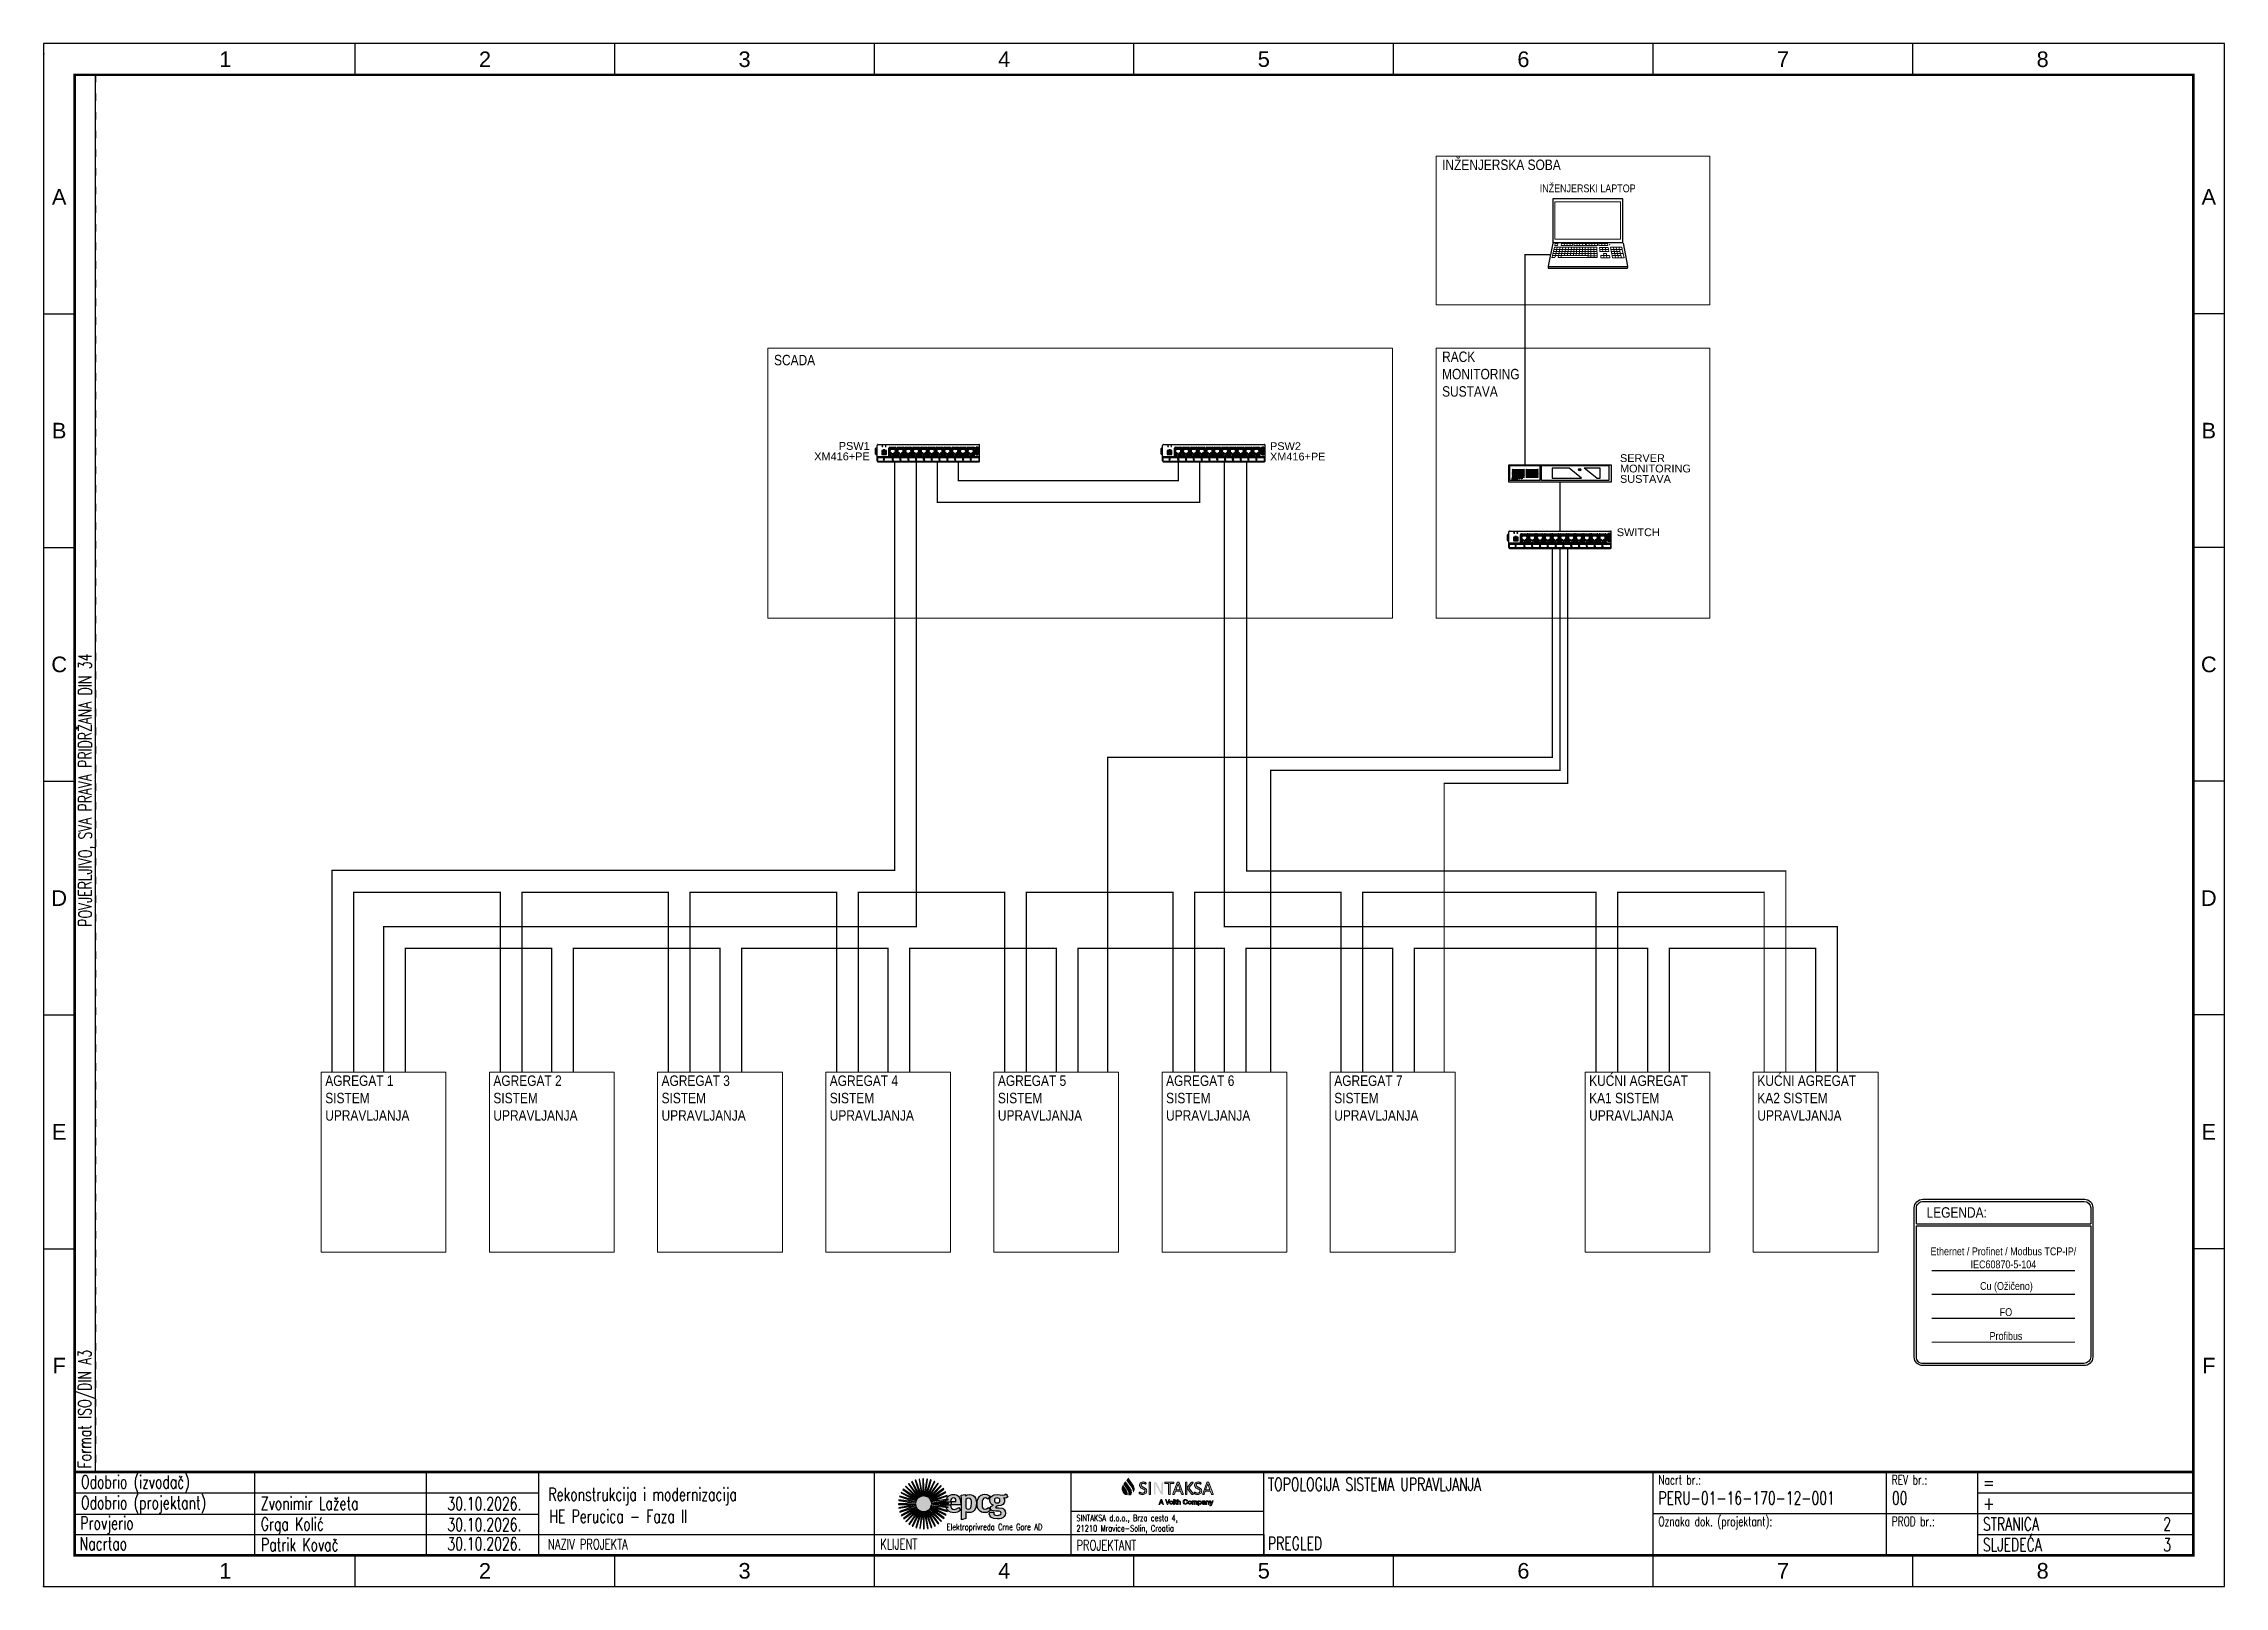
# Paper-space layout '2' of a CAD drawing. Header units: inches, sheet in millimetres. Extents: x 34 to 454, y -132 to 165.
# The model-space entities are those that its viewports show. They can reach past a viewport. Long polylines and large blocks are cut down to what shows.
import ezdxf
from ezdxf.enums import TextEntityAlignment as Align

# ---------------------------------------------------------------- set-up
doc = ezdxf.new("R2010")
doc.units = ezdxf.units.IN
doc.header["$MEASUREMENT"] = 0
for name, pattern in [('ACAD_ISO03W100', [30, 12, -18]), ('AUSGEZOGEN', [3, 1, 1, 1]), ('HIDDEN', [0.375, 0.25, -0.125])]:
    doc.linetypes.add(name, pattern=pattern)
doc.layers.add('Layer 1', color=7, linetype='Continuous')
doc.layers.add('no_plot', color=7, linetype='Continuous', true_color=0xe600e6, plot=False)
doc.layers.add('SI-General', color=7, linetype='Continuous', lineweight=5)
for name, color, linetype, lineweight, true_color in [('SI-TOPOLOGY-Cu', 7, 'Continuous', 13, 0xef9206), ('SI-TOPOLOGY-Ethernet', 7, 'Continuous', 13, 0x3cf000), ('SI-TOPOLOGY-FO-sm', 7, 'Continuous', 13, 0xff7f7f), ('SI-TOPOLOGY-Profibus', 7, 'Continuous', 13, 0xf708af)]:
    doc.layers.add(name, color=color, linetype=linetype, lineweight=lineweight, true_color=true_color)
doc.styles.add('OPIS', font='ARIALN.TTF')
doc.styles.add('ROMANS', font='ROMANS.SHX', dxfattribs={"oblique": 0.017453, "height": 1})
doc.styles.add('SEACAD_arial_ttf', font='arial.ttf')

psp = doc.layouts.new('2')

msp = doc.modelspace()

# ---------------------------------------------------------------- texts
at = {"insert": (71017.7, -31927.3), "char_height": 18, "width": 311.164, "attachment_point": 2, "style": 'OPIS'}
msp.add_mtext('{\\fArial Narrow|b0|i0|c238|p34;INŽENJERSKI} LAPTOP', dxfattribs=at)
at = {"char_height": 18, "width": 232.226, "line_spacing_factor": 0.8, "style": 'OPIS'}
for s, insert, attachment_point in [('{\\fArial|b0|i0|c238|p34;PSW1^JXM416+PE}', (69362.8, -32520.8), 3), ('{\\fArial|b0|i0|c238|p34;PSW2^JXM416+PE}', (70285.5, -32521.3), 1), ('{\\fArial|b0|i0|c238|p34;SERVER^JMONITORING^JSUSTAVA}', (71092.2, -32548.8), 1), ('{\\fArial|b0|i0|c238|p34;SWITCH}', (71084.8, -32719.6), 1)]:
    msp.add_mtext(s, dxfattribs=dict(at, insert=insert, attachment_point=attachment_point))
at = {"layer": 'SI-General', "color": 0, "style": 'OPIS'}
for s, insert, char_height, width, attachment_point in [('{\\fArial Narrow|b0|i0|c238|p34;\\H1.2x;INŽENJERSKA SOBA}', (70682.2, -31870), 20, 311.164, 1), ('{\\fArial Narrow|b0|i0|c238|p34;\\H1.2x;SCADA}', (69142.3, -32319.9), 20, 311.164, 1), ('{\\fArial Narrow|b0|i0|c238|p34;\\H1.2x;RACK^JMONITORING^JSUSTAVA}', (70682.2, -32312.2), 20, 311.164, 1), ('{\\fArial Narrow|b0|i0|c238|p34;\\H1.2x;AGREGAT\\fArial Narrow|b0|i0|c0|p34; 1 \\fArial Narrow|b0|i0|c238|p34;       SISTEM   UPRAVLJANJA}', (68107.8, -33980.3), 20, 311.164, 1), ('{\\fArial Narrow|b0|i0|c238|p34;\\H1.2x;AGREGAT\\fArial Narrow|b0|i0|c0|p34; \\fArial Narrow|b0|i0|c238|p34;2\\fArial Narrow|b0|i0|c0|p34; \\fArial Narrow|b0|i0|c238|p34;       SISTEM    UPRAVLJANJA}', (68495.4, -33980.3), 20, 311.164, 1), ('{\\fArial Narrow|b0|i0|c238|p34;\\H1.2x;AGREGAT\\fArial Narrow|b0|i0|c0|p34; \\fArial Narrow|b0|i0|c238|p34;3\\fArial Narrow|b0|i0|c0|p34; \\fArial Narrow|b0|i0|c238|p34;       SISTEM    UPRAVLJANJA}', (68883, -33980.3), 20, 311.164, 1), ('{\\fArial Narrow|b0|i0|c238|p34;\\H1.2x;AGREGAT\\fArial Narrow|b0|i0|c0|p34; \\fArial Narrow|b0|i0|c238|p34;4\\fArial Narrow|b0|i0|c0|p34; \\fArial Narrow|b0|i0|c238|p34;       SISTEM   UPRAVLJANJA}', (69270.7, -33980.3), 20, 311.164, 1), ('{\\fArial Narrow|b0|i0|c238|p34;\\H1.2x;AGREGAT\\fArial Narrow|b0|i0|c0|p34; \\fArial Narrow|b0|i0|c238|p34;5\\fArial Narrow|b0|i0|c0|p34; \\fArial Narrow|b0|i0|c238|p34;       SISTEM   UPRAVLJANJA}', (69658.3, -33980.3), 20, 311.164, 1), ('{\\fArial Narrow|b0|i0|c238|p34;\\H1.2x;AGREGAT\\fArial Narrow|b0|i0|c0|p34; \\fArial Narrow|b0|i0|c238|p34;6        SISTEM   UPRAVLJANJA}', (70046, -33980.3), 20, 311.164, 1), ('{\\fArial Narrow|b0|i0|c238|p34;\\H1.2x;AGREGAT\\fArial Narrow|b0|i0|c0|p34; \\fArial Narrow|b0|i0|c238|p34;7\\fArial Narrow|b0|i0|c0|p34; \\fArial Narrow|b0|i0|c238|p34;       SISTEM   UPRAVLJANJA}', (70433.6, -33980.3), 20, 311.164, 1), ('{\\fArial Narrow|b0|i0|c238|p34;\\H1.2x;KUĆNI AGREGAT\\fArial Narrow|b0|i0|c0|p34; \\fArial Narrow|b0|i0|c238|p34;     \\fArial Narrow|b0|i0|c0|p34;KA\\fArial Narrow|b0|i0|c238|p34;1\\fArial Narrow|b0|i0|c0|p34; S\\fArial Narrow|b0|i0|c238|p34;I\\fArial Narrow|b0|i0|c0|p34;STEM\\fArial Narrow|b0|i0|c238|p34; UPRAVLJANJA}', (71021.2, -33980.3), 20, 311.164, 1), ('{\\fArial Narrow|b0|i0|c238|p34;\\H1.2x;KUĆNI AGREGAT\\fArial Narrow|b0|i0|c0|p34; \\fArial Narrow|b0|i0|c238|p34;    \\fArial Narrow|b0|i0|c0|p34;KA2 S\\fArial Narrow|b0|i0|c238|p34;I\\fArial Narrow|b0|i0|c0|p34;STEM\\fArial Narrow|b0|i0|c238|p34; UPRAVLJANJA}', (71408.9, -33980.3), 20, 311.164, 1), ('{\\C256;Ethernet / Profinet / Modbus TCP-IP/\\P}IEC60870-5-104', (71976, -34424.8), 18, 342.222, 8), ('Cu ({\\fArial Narrow|b0|i0|c238|p34;Ožičeno})', (71983, -34479.8), 18, 366.797, 8), ('FO', (71981.9, -34534.8), 18, 370.047, 8), ('Profibus', (71981.9, -34589.8), 18, 370.047, 8)]:
    msp.add_mtext(s, dxfattribs=dict(at, insert=insert, char_height=char_height, width=width, attachment_point=attachment_point))

# ---------------------------------------------------------------- blocks, each defined once
blk = doc.blocks.new('SE')
at = {"color": 7, "linetype": 'Continuous'}
for p, q in [((157.5, 130.65), (157.5, 102.45)), ((157.5, 102.45), (157.5, 74.25)), ((157.5, 74.25), (157.5, 63.73)), ((157.5, 63.73), (157.5, 63.23))]:
    blk.add_line(p, q, dxfattribs=at)
blk = doc.blocks.new('A3_Sintaksa_Voith_Sastavnica')
at = {"true_color": 0x0063af}
h = blk.add_hatch(color=144, dxfattribs=at)
h.dxf.hatch_style = 1
edge = h.paths.add_edge_path()
edge.add_spline(control_points=[(207.77, 18.41), (207.93, 18.03), (208.27, 17.69), (208.7, 17.61)], knot_values=[3, 3, 3, 3, 4, 4, 4, 4], degree=3, periodic=0)
edge.add_spline(control_points=[(208.7, 17.61), (208.76, 18.22), (208.43, 18.64), (208.24, 18.87)], knot_values=[4, 4, 4, 4, 5, 5, 5, 5], degree=3, periodic=0)
edge.add_spline(control_points=[(208.24, 18.87), (208.24, 18.87), (208.22, 18.9), (208.22, 18.9)], knot_values=[0.00001, 0.00001, 0.00001, 0.00001, 1, 1, 1, 1], degree=3, periodic=0)
edge.add_spline(control_points=[(208.22, 18.9), (208.13, 19.01), (208, 19.19), (207.85, 19.4)], knot_values=[1, 1, 1, 1, 2, 2, 2, 2], degree=3, periodic=0)
edge.add_spline(control_points=[(207.85, 19.4), (207.73, 19.15), (207.62, 18.75), (207.77, 18.41)], knot_values=[2, 2, 2, 2, 3, 3, 3, 3], degree=3, periodic=0)
h = blk.add_hatch(color=144, dxfattribs=at)
h.dxf.hatch_style = 1
h.paths.add_polyline_path([(209, 17.6, 0.11041), (209.46, 17.74), (209.48, 17.87, 0.13358), (209.38, 18.62, 0.053392), (209.19, 18.97, 0.017784), (209.08, 19.12), (209.03, 19.18, -0.011238), (208.78, 19.52, 0.000613), (208.33, 20.13, 0.06778), (208.32, 20.11, 0.001183), (208.02, 19.68, 0.047851), (208.03, 19.67, 0.000843), (208.21, 19.42, 0.00669), (208.41, 19.15, -0.006258), (208.65, 18.83, -0.045911), (208.86, 18.47, -0.129032)])
h = blk.add_hatch(color=144, dxfattribs=at)
h.dxf.hatch_style = 1
h.paths.add_polyline_path([(209.26, 20.45), (208.9, 20.95, 0.000164), (208.52, 20.4, 0.344446), (208.52, 20.4, 0.000109), (208.62, 20.26, 0.00627), (209.17, 19.5, 0.008709), (209.26, 19.38, -0.019573), (209.44, 19.15, -0.058884), (209.68, 18.7, -0.100777), (209.8, 18.02, 0.080562), (210.06, 18.43, 0.073707), (210.12, 18.67, 0.055392), (210.11, 18.91, 0.070345), (209.99, 19.34, 0.03122), (209.89, 19.53), (209.86, 19.58, 0.001687)])
at = {"true_color": 0x777777}
h = blk.add_hatch(color=8, dxfattribs=at)
h.dxf.hatch_style = 1
h.paths.add_polyline_path([(213.83, 17.76, 0.13418), (213.84, 17.74, 0.136422), (213.87, 17.72, 0.054364), (213.94, 17.71, 0.021628), (214.03, 17.71, 0.054775), (214.11, 17.72, 0.055694), (214.12, 17.73, 0.143419), (214.14, 17.75, 0.127916), (214.14, 17.76, 0.000025), (214.14, 19.22, 0.005209), (214.14, 19.64), (214.14, 19.72, 0.010292), (214.3, 19.4, 0.002347), (214.85, 18.37, 0.006689), (215.1, 17.89, 0.031209), (215.15, 17.82, 0.039962), (215.2, 17.77, 0.110058), (215.27, 17.72, 0.061201), (215.36, 17.71, 0.001293), (215.47, 17.71, 0.062421), (215.51, 17.72, 0.223171), (215.59, 17.79, 0.093449), (215.6, 17.84, 0.000419), (215.6, 20.01, 0.203939), (215.59, 20.04, 0.089742), (215.55, 20.06, 0.038925), (215.51, 20.07, 0.037271), (215.38, 20.06, 0.047017), (215.34, 20.06, 0.067602), (215.31, 20.04, 0.25966), (215.29, 20.01, 0.000016), (215.29, 18.69, 0.00401), (215.3, 18.14, 0.007594), (214.99, 18.73, -0.00043), (214.38, 19.88, 0.023443), (214.33, 19.96, 0.038825), (214.3, 20, 0.148899), (214.2, 20.05, 0.045671), (214.13, 20.06, 0.001278), (213.96, 20.06, 0.162311), (213.87, 20.03, 0.13571), (213.84, 19.99, 0.079818), (213.83, 19.93, 0.000419)])
edge = h.paths.add_edge_path()
edge.add_spline(control_points=[(213.21, 18.89), (213.21, 19.45), (213.21, 20.01), (213.21, 20.01), (213.21, 20.02), (213.21, 20.03), (213.2, 20.04)], knot_values=[16, 16, 16, 16, 16.5, 16.5, 16.5, 17.5, 17.5, 17.5, 17.5], degree=3, periodic=0)
edge.add_spline(control_points=[(213.2, 20.04), (213.2, 20.05), (213.19, 20.05), (213.18, 20.06)], knot_values=[15, 15, 15, 15, 16, 16, 16, 16], degree=3, periodic=0)
edge.add_spline(control_points=[(213.18, 20.06), (213.16, 20.06), (213.15, 20.06), (213.13, 20.07)], knot_values=[14, 14, 14, 14, 15, 15, 15, 15], degree=3, periodic=0)
edge.add_spline(control_points=[(213.13, 20.07), (213.11, 20.07), (213.08, 20.07), (213.05, 20.07)], knot_values=[13, 13, 13, 13, 14, 14, 14, 14], degree=3, periodic=0)
edge.add_spline(control_points=[(213.05, 20.07), (213.03, 20.07), (213, 20.07), (212.98, 20.07)], knot_values=[12, 12, 12, 12, 13, 13, 13, 13], degree=3, periodic=0)
edge.add_spline(control_points=[(212.98, 20.07), (212.96, 20.06), (212.95, 20.06), (212.93, 20.06)], knot_values=[11, 11, 11, 11, 12, 12, 12, 12], degree=3, periodic=0)
edge.add_spline(control_points=[(212.93, 20.06), (212.92, 20.05), (212.91, 20.05), (212.9, 20.04)], knot_values=[10, 10, 10, 10, 11, 11, 11, 11], degree=3, periodic=0)
edge.add_spline(control_points=[(212.9, 20.04), (212.9, 20.03), (212.9, 20.02), (212.9, 20.01)], knot_values=[9, 9, 9, 9, 10, 10, 10, 10], degree=3, periodic=0)
edge.add_spline(control_points=[(212.9, 20.01), (212.9, 20.01), (212.9, 17.76), (212.9, 17.76), (212.9, 17.76), (212.9, 17.75), (212.9, 17.74)], knot_values=[7, 7, 7, 7, 8, 8, 8, 9, 9, 9, 9], degree=3, periodic=0)
edge.add_spline(control_points=[(212.9, 17.74), (212.91, 17.73), (212.92, 17.73), (212.93, 17.72)], knot_values=[6, 6, 6, 6, 7, 7, 7, 7], degree=3, periodic=0)
edge.add_spline(control_points=[(212.93, 17.72), (212.94, 17.72), (212.96, 17.71), (212.98, 17.71)], knot_values=[5, 5, 5, 5, 6, 6, 6, 6], degree=3, periodic=0)
edge.add_spline(control_points=[(212.98, 17.71), (213, 17.71), (213.02, 17.71), (213.05, 17.71)], knot_values=[4, 4, 4, 4, 5, 5, 5, 5], degree=3, periodic=0)
edge.add_spline(control_points=[(213.05, 17.71), (213.08, 17.71), (213.11, 17.71), (213.13, 17.71)], knot_values=[3, 3, 3, 3, 4, 4, 4, 4], degree=3, periodic=0)
edge.add_spline(control_points=[(213.13, 17.71), (213.15, 17.71), (213.16, 17.72), (213.18, 17.72)], knot_values=[2, 2, 2, 2, 3, 3, 3, 3], degree=3, periodic=0)
edge.add_spline(control_points=[(213.18, 17.72), (213.19, 17.73), (213.2, 17.73), (213.2, 17.74)], knot_values=[1, 1, 1, 1, 2, 2, 2, 2], degree=3, periodic=0)
edge.add_spline(control_points=[(213.2, 17.74), (213.21, 17.75), (213.21, 17.76), (213.21, 17.76)], knot_values=[0, 0, 0, 0, 1, 1, 1, 1], degree=3, periodic=0)
edge.add_spline(control_points=[(213.21, 17.76), (213.21, 17.76), (213.21, 18.33), (213.21, 18.89)], knot_values=[17.5, 17.5, 17.5, 17.5, 18, 18, 18, 18], degree=3, periodic=0)
edge = h.paths.add_edge_path()
edge.add_spline(control_points=[(212.1, 19.75), (212.14, 19.73), (212.18, 19.71), (212.21, 19.7)], knot_values=[47, 47, 47, 47, 48, 48, 48, 48], degree=3, periodic=0)
edge.add_spline(control_points=[(212.21, 19.7), (212.24, 19.68), (212.26, 19.67), (212.27, 19.67)], knot_values=[46, 46, 46, 46, 47, 47, 47, 47], degree=3, periodic=0)
edge.add_spline(control_points=[(212.27, 19.67), (212.28, 19.67), (212.29, 19.67), (212.29, 19.68)], knot_values=[45, 45, 45, 45, 46, 46, 46, 46], degree=3, periodic=0)
edge.add_spline(control_points=[(212.29, 19.68), (212.3, 19.68), (212.3, 19.69), (212.31, 19.7)], knot_values=[44, 44, 44, 44, 45, 45, 45, 45], degree=3, periodic=0)
edge.add_spline(control_points=[(212.31, 19.7), (212.31, 19.72), (212.31, 19.73), (212.32, 19.75)], knot_values=[43, 43, 43, 43, 44, 44, 44, 44], degree=3, periodic=0)
edge.add_spline(control_points=[(212.32, 19.75), (212.32, 19.76), (212.32, 19.78), (212.32, 19.8)], knot_values=[42, 42, 42, 42, 43, 43, 43, 43], degree=3, periodic=0)
edge.add_spline(control_points=[(212.32, 19.8), (212.32, 19.83), (212.32, 19.85), (212.32, 19.86)], knot_values=[41, 41, 41, 41, 42, 42, 42, 42], degree=3, periodic=0)
edge.add_spline(control_points=[(212.32, 19.86), (212.32, 19.87), (212.31, 19.89), (212.31, 19.9)], knot_values=[40, 40, 40, 40, 41, 41, 41, 41], degree=3, periodic=0)
edge.add_spline(control_points=[(212.31, 19.9), (212.31, 19.91), (212.31, 19.92), (212.3, 19.92)], knot_values=[39, 39, 39, 39, 40, 40, 40, 40], degree=3, periodic=0)
edge.add_spline(control_points=[(212.3, 19.92), (212.3, 19.93), (212.29, 19.94), (212.28, 19.95)], knot_values=[38, 38, 38, 38, 39, 39, 39, 39], degree=3, periodic=0)
edge.add_spline(control_points=[(212.28, 19.95), (212.27, 19.96), (212.25, 19.98), (212.21, 20)], knot_values=[37, 37, 37, 37, 38, 38, 38, 38], degree=3, periodic=0)
edge.add_spline(control_points=[(212.21, 20), (212.17, 20.01), (212.13, 20.03), (212.08, 20.05)], knot_values=[36, 36, 36, 36, 37, 37, 37, 37], degree=3, periodic=0)
edge.add_spline(control_points=[(212.08, 20.05), (212.04, 20.06), (211.99, 20.07), (211.94, 20.08)], knot_values=[35, 35, 35, 35, 36, 36, 36, 36], degree=3, periodic=0)
edge.add_spline(control_points=[(211.94, 20.08), (211.88, 20.09), (211.83, 20.1), (211.78, 20.1)], knot_values=[34, 34, 34, 34, 35, 35, 35, 35], degree=3, periodic=0)
edge.add_spline(control_points=[(211.78, 20.1), (211.68, 20.1), (211.58, 20.08), (211.5, 20.06)], knot_values=[33, 33, 33, 33, 34, 34, 34, 34], degree=3, periodic=0)
edge.add_spline(control_points=[(211.5, 20.06), (211.41, 20.03), (211.33, 19.99), (211.27, 19.94)], knot_values=[32, 32, 32, 32, 33, 33, 33, 33], degree=3, periodic=0)
edge.add_spline(control_points=[(211.27, 19.94), (211.21, 19.88), (211.16, 19.82), (211.12, 19.74)], knot_values=[31, 31, 31, 31, 32, 32, 32, 32], degree=3, periodic=0)
edge.add_spline(control_points=[(211.12, 19.74), (211.09, 19.67), (211.07, 19.58), (211.07, 19.48)], knot_values=[30, 30, 30, 30, 31, 31, 31, 31], degree=3, periodic=0)
edge.add_spline(control_points=[(211.07, 19.48), (211.07, 19.39), (211.08, 19.31), (211.11, 19.24)], knot_values=[29, 29, 29, 29, 30, 30, 30, 30], degree=3, periodic=0)
edge.add_spline(control_points=[(211.11, 19.24), (211.14, 19.17), (211.18, 19.11), (211.23, 19.06)], knot_values=[28, 28, 28, 28, 29, 29, 29, 29], degree=3, periodic=0)
edge.add_spline(control_points=[(211.23, 19.06), (211.28, 19.01), (211.34, 18.96), (211.4, 18.93)], knot_values=[27, 27, 27, 27, 28, 28, 28, 28], degree=3, periodic=0)
edge.add_spline(control_points=[(211.4, 18.93), (211.47, 18.89), (211.53, 18.85), (211.6, 18.82)], knot_values=[26, 26, 26, 26, 27, 27, 27, 27], degree=3, periodic=0)
edge.add_spline(control_points=[(211.6, 18.82), (211.66, 18.79), (211.73, 18.76), (211.79, 18.73)], knot_values=[25, 25, 25, 25, 26, 26, 26, 26], degree=3, periodic=0)
edge.add_spline(control_points=[(211.79, 18.73), (211.85, 18.7), (211.91, 18.67), (211.96, 18.64)], knot_values=[24, 24, 24, 24, 25, 25, 25, 25], degree=3, periodic=0)
edge.add_spline(control_points=[(211.96, 18.64), (212.01, 18.6), (212.05, 18.56), (212.08, 18.51)], knot_values=[23, 23, 23, 23, 24, 24, 24, 24], degree=3, periodic=0)
edge.add_spline(control_points=[(212.08, 18.51), (212.11, 18.46), (212.13, 18.41), (212.13, 18.34)], knot_values=[22, 22, 22, 22, 23, 23, 23, 23], degree=3, periodic=0)
edge.add_spline(control_points=[(212.13, 18.34), (212.13, 18.28), (212.11, 18.22), (212.09, 18.18)], knot_values=[21, 21, 21, 21, 22, 22, 22, 22], degree=3, periodic=0)
edge.add_spline(control_points=[(212.09, 18.18), (212.07, 18.13), (212.04, 18.09), (212, 18.05)], knot_values=[20, 20, 20, 20, 21, 21, 21, 21], degree=3, periodic=0)
edge.add_spline(control_points=[(212, 18.05), (211.96, 18.02), (211.91, 17.99), (211.85, 17.98)], knot_values=[19, 19, 19, 19, 20, 20, 20, 20], degree=3, periodic=0)
edge.add_spline(control_points=[(211.85, 17.98), (211.8, 17.96), (211.74, 17.95), (211.67, 17.95)], knot_values=[18, 18, 18, 18, 19, 19, 19, 19], degree=3, periodic=0)
edge.add_spline(control_points=[(211.67, 17.95), (211.58, 17.95), (211.5, 17.96), (211.43, 17.98)], knot_values=[17, 17, 17, 17, 18, 18, 18, 18], degree=3, periodic=0)
edge.add_spline(control_points=[(211.43, 17.98), (211.36, 18), (211.31, 18.02), (211.26, 18.05)], knot_values=[16, 16, 16, 16, 17, 17, 17, 17], degree=3, periodic=0)
edge.add_spline(control_points=[(211.26, 18.05), (211.21, 18.07), (211.17, 18.1), (211.14, 18.12)], knot_values=[15, 15, 15, 15, 16, 16, 16, 16], degree=3, periodic=0)
edge.add_spline(control_points=[(211.14, 18.12), (211.11, 18.14), (211.08, 18.15), (211.07, 18.15)], knot_values=[14, 14, 14, 14, 15, 15, 15, 15], degree=3, periodic=0)
edge.add_spline(control_points=[(211.07, 18.15), (211.06, 18.15), (211.05, 18.15), (211.04, 18.14)], knot_values=[13, 13, 13, 13, 14, 14, 14, 14], degree=3, periodic=0)
edge.add_spline(control_points=[(211.04, 18.14), (211.04, 18.14), (211.03, 18.13), (211.02, 18.12)], knot_values=[12, 12, 12, 12, 13, 13, 13, 13], degree=3, periodic=0)
edge.add_spline(control_points=[(211.02, 18.12), (211.02, 18.11), (211.02, 18.09), (211.01, 18.08)], knot_values=[11, 11, 11, 11, 12, 12, 12, 12], degree=3, periodic=0)
edge.add_spline(control_points=[(211.01, 18.08), (211.01, 18.06), (211.01, 18.04), (211.01, 18.01)], knot_values=[10, 10, 10, 10, 11, 11, 11, 11], degree=3, periodic=0)
edge.add_spline(control_points=[(211.01, 18.01), (211.01, 17.97), (211.01, 17.94), (211.02, 17.92)], knot_values=[9, 9, 9, 9, 10, 10, 10, 10], degree=3, periodic=0)
edge.add_spline(control_points=[(211.02, 17.92), (211.03, 17.9), (211.04, 17.88), (211.05, 17.86)], knot_values=[8, 8, 8, 8, 9, 9, 9, 9], degree=3, periodic=0)
edge.add_spline(control_points=[(211.05, 17.86), (211.06, 17.85), (211.09, 17.83), (211.12, 17.81)], knot_values=[7, 7, 7, 7, 8, 8, 8, 8], degree=3, periodic=0)
edge.add_spline(control_points=[(211.12, 17.81), (211.16, 17.79), (211.2, 17.77), (211.26, 17.75)], knot_values=[6, 6, 6, 6, 7, 7, 7, 7], degree=3, periodic=0)
edge.add_spline(control_points=[(211.26, 17.75), (211.31, 17.73), (211.37, 17.72), (211.44, 17.7)], knot_values=[5, 5, 5, 5, 6, 6, 6, 6], degree=3, periodic=0)
edge.add_spline(control_points=[(211.44, 17.7), (211.5, 17.69), (211.58, 17.68), (211.65, 17.68)], knot_values=[4, 4, 4, 4, 5, 5, 5, 5], degree=3, periodic=0)
edge.add_spline(control_points=[(211.65, 17.68), (211.77, 17.68), (211.87, 17.7), (211.97, 17.73)], knot_values=[3, 3, 3, 3, 4, 4, 4, 4], degree=3, periodic=0)
edge.add_spline(control_points=[(211.97, 17.73), (212.07, 17.76), (212.15, 17.8), (212.22, 17.86)], knot_values=[2, 2, 2, 2, 3, 3, 3, 3], degree=3, periodic=0)
edge.add_spline(control_points=[(212.22, 17.86), (212.29, 17.92), (212.35, 18), (212.39, 18.08)], knot_values=[1, 1, 1, 1, 2, 2, 2, 2], degree=3, periodic=0)
edge.add_spline(control_points=[(212.39, 18.08), (212.43, 18.17), (212.45, 18.27), (212.45, 18.38)], knot_values=[0, 0, 0, 0, 1, 1, 1, 1], degree=3, periodic=0)
edge.add_spline(control_points=[(212.45, 18.38), (212.45, 18.47), (212.44, 18.55), (212.41, 18.62)], knot_values=[61, 61, 61, 61, 62, 62, 62, 62], degree=3, periodic=0)
edge.add_spline(control_points=[(212.41, 18.62), (212.37, 18.69), (212.33, 18.74), (212.28, 18.79)], knot_values=[60, 60, 60, 60, 61, 61, 61, 61], degree=3, periodic=0)
edge.add_spline(control_points=[(212.28, 18.79), (212.23, 18.84), (212.18, 18.89), (212.11, 18.93)], knot_values=[59, 59, 59, 59, 60, 60, 60, 60], degree=3, periodic=0)
edge.add_spline(control_points=[(212.11, 18.93), (212.05, 18.96), (211.98, 19), (211.92, 19.03)], knot_values=[58, 58, 58, 58, 59, 59, 59, 59], degree=3, periodic=0)
edge.add_spline(control_points=[(211.92, 19.03), (211.85, 19.06), (211.79, 19.09), (211.72, 19.12)], knot_values=[57, 57, 57, 57, 58, 58, 58, 58], degree=3, periodic=0)
edge.add_spline(control_points=[(211.72, 19.12), (211.66, 19.15), (211.6, 19.18), (211.55, 19.22)], knot_values=[56, 56, 56, 56, 57, 57, 57, 57], degree=3, periodic=0)
edge.add_spline(control_points=[(211.55, 19.22), (211.5, 19.25), (211.46, 19.3), (211.43, 19.34)], knot_values=[55, 55, 55, 55, 56, 56, 56, 56], degree=3, periodic=0)
edge.add_spline(control_points=[(211.43, 19.34), (211.4, 19.39), (211.38, 19.45), (211.38, 19.51)], knot_values=[54, 54, 54, 54, 55, 55, 55, 55], degree=3, periodic=0)
edge.add_spline(control_points=[(211.38, 19.51), (211.38, 19.56), (211.39, 19.6), (211.41, 19.64)], knot_values=[53, 53, 53, 53, 54, 54, 54, 54], degree=3, periodic=0)
edge.add_spline(control_points=[(211.41, 19.64), (211.42, 19.68), (211.45, 19.71), (211.48, 19.74)], knot_values=[52, 52, 52, 52, 53, 53, 53, 53], degree=3, periodic=0)
edge.add_spline(control_points=[(211.48, 19.74), (211.51, 19.77), (211.55, 19.79), (211.6, 19.81)], knot_values=[51, 51, 51, 51, 52, 52, 52, 52], degree=3, periodic=0)
edge.add_spline(control_points=[(211.6, 19.81), (211.65, 19.83), (211.7, 19.84), (211.77, 19.84)], knot_values=[50, 50, 50, 50, 51, 51, 51, 51], degree=3, periodic=0)
edge.add_spline(control_points=[(211.77, 19.84), (211.84, 19.84), (211.9, 19.83), (211.96, 19.81)], knot_values=[49, 49, 49, 49, 50, 50, 50, 50], degree=3, periodic=0)
edge.add_spline(control_points=[(211.96, 19.81), (212.01, 19.79), (212.06, 19.77), (212.1, 19.75)], knot_values=[48, 48, 48, 48, 49, 49, 49, 49], degree=3, periodic=0)
edge = h.paths.add_edge_path()
edge.add_spline(control_points=[(220.93, 19.44), (221.12, 19.67), (221.32, 19.9), (221.32, 19.9), (221.34, 19.93), (221.35, 19.95), (221.36, 19.97)], knot_values=[37, 37, 37, 37, 37.5, 37.5, 37.5, 38.5, 38.5, 38.5, 38.5], degree=3, periodic=0)
edge.add_spline(control_points=[(221.36, 19.97), (221.37, 19.98), (221.37, 20), (221.37, 20.01)], knot_values=[36, 36, 36, 36, 37, 37, 37, 37], degree=3, periodic=0)
edge.add_spline(control_points=[(221.37, 20.01), (221.37, 20.02), (221.37, 20.03), (221.37, 20.04)], knot_values=[35, 35, 35, 35, 36, 36, 36, 36], degree=3, periodic=0)
edge.add_spline(control_points=[(221.37, 20.04), (221.36, 20.05), (221.35, 20.05), (221.34, 20.06)], knot_values=[34, 34, 34, 34, 35, 35, 35, 35], degree=3, periodic=0)
edge.add_spline(control_points=[(221.34, 20.06), (221.33, 20.06), (221.32, 20.06), (221.3, 20.07)], knot_values=[33, 33, 33, 33, 34, 34, 34, 34], degree=3, periodic=0)
edge.add_spline(control_points=[(221.3, 20.07), (221.28, 20.07), (221.25, 20.07), (221.22, 20.07)], knot_values=[32, 32, 32, 32, 33, 33, 33, 33], degree=3, periodic=0)
edge.add_spline(control_points=[(221.22, 20.07), (221.19, 20.07), (221.16, 20.07), (221.14, 20.07)], knot_values=[31, 31, 31, 31, 32, 32, 32, 32], degree=3, periodic=0)
edge.add_spline(control_points=[(221.14, 20.07), (221.12, 20.07), (221.11, 20.06), (221.09, 20.06)], knot_values=[30, 30, 30, 30, 31, 31, 31, 31], degree=3, periodic=0)
edge.add_spline(control_points=[(221.09, 20.06), (221.08, 20.05), (221.07, 20.05), (221.06, 20.04)], knot_values=[29, 29, 29, 29, 30, 30, 30, 30], degree=3, periodic=0)
edge.add_spline(control_points=[(221.06, 20.04), (221.05, 20.03), (221.04, 20.03), (221.03, 20.01)], knot_values=[28, 28, 28, 28, 29, 29, 29, 29], degree=3, periodic=0)
edge.add_spline(control_points=[(221.03, 20.01), (221.03, 20.01), (220.2, 18.97), (220.2, 18.97), (220.2, 18.97), (220.2, 19.23), (220.2, 19.49)], knot_values=[26.5, 26.5, 26.5, 26.5, 27.5, 27.5, 27.5, 28, 28, 28, 28], degree=3, periodic=0)
edge.add_spline(control_points=[(220.2, 19.49), (220.2, 19.75), (220.2, 20.01), (220.2, 20.01), (220.2, 20.02), (220.2, 20.03), (220.19, 20.04)], knot_values=[25, 25, 25, 25, 25.5, 25.5, 25.5, 26.5, 26.5, 26.5, 26.5], degree=3, periodic=0)
edge.add_spline(control_points=[(220.19, 20.04), (220.19, 20.05), (220.18, 20.05), (220.17, 20.06)], knot_values=[24, 24, 24, 24, 25, 25, 25, 25], degree=3, periodic=0)
edge.add_spline(control_points=[(220.17, 20.06), (220.16, 20.06), (220.14, 20.06), (220.12, 20.07)], knot_values=[23, 23, 23, 23, 24, 24, 24, 24], degree=3, periodic=0)
edge.add_spline(control_points=[(220.12, 20.07), (220.1, 20.07), (220.08, 20.07), (220.05, 20.07)], knot_values=[22, 22, 22, 22, 23, 23, 23, 23], degree=3, periodic=0)
edge.add_spline(control_points=[(220.05, 20.07), (220.02, 20.07), (219.99, 20.07), (219.97, 20.07)], knot_values=[21, 21, 21, 21, 22, 22, 22, 22], degree=3, periodic=0)
edge.add_spline(control_points=[(219.97, 20.07), (219.95, 20.06), (219.93, 20.06), (219.92, 20.06)], knot_values=[20, 20, 20, 20, 21, 21, 21, 21], degree=3, periodic=0)
edge.add_spline(control_points=[(219.92, 20.06), (219.91, 20.05), (219.9, 20.05), (219.9, 20.04)], knot_values=[19, 19, 19, 19, 20, 20, 20, 20], degree=3, periodic=0)
edge.add_spline(control_points=[(219.9, 20.04), (219.89, 20.03), (219.89, 20.02), (219.89, 20.01)], knot_values=[18, 18, 18, 18, 19, 19, 19, 19], degree=3, periodic=0)
edge.add_spline(control_points=[(219.89, 20.01), (219.89, 20.01), (219.89, 17.76), (219.89, 17.76), (219.89, 17.76), (219.89, 17.75), (219.9, 17.74)], knot_values=[16, 16, 16, 16, 17, 17, 17, 18, 18, 18, 18], degree=3, periodic=0)
edge.add_spline(control_points=[(219.9, 17.74), (219.9, 17.73), (219.91, 17.73), (219.92, 17.72)], knot_values=[15, 15, 15, 15, 16, 16, 16, 16], degree=3, periodic=0)
edge.add_spline(control_points=[(219.92, 17.72), (219.93, 17.72), (219.95, 17.71), (219.97, 17.71)], knot_values=[14, 14, 14, 14, 15, 15, 15, 15], degree=3, periodic=0)
edge.add_spline(control_points=[(219.97, 17.71), (219.99, 17.71), (220.02, 17.71), (220.05, 17.71)], knot_values=[13, 13, 13, 13, 14, 14, 14, 14], degree=3, periodic=0)
edge.add_spline(control_points=[(220.05, 17.71), (220.08, 17.71), (220.1, 17.71), (220.12, 17.71)], knot_values=[12, 12, 12, 12, 13, 13, 13, 13], degree=3, periodic=0)
edge.add_spline(control_points=[(220.12, 17.71), (220.14, 17.71), (220.16, 17.72), (220.17, 17.72)], knot_values=[11, 11, 11, 11, 12, 12, 12, 12], degree=3, periodic=0)
edge.add_spline(control_points=[(220.17, 17.72), (220.18, 17.73), (220.19, 17.73), (220.19, 17.74)], knot_values=[10, 10, 10, 10, 11, 11, 11, 11], degree=3, periodic=0)
edge.add_spline(control_points=[(220.19, 17.74), (220.2, 17.75), (220.2, 17.76), (220.2, 17.76)], knot_values=[9, 9, 9, 9, 10, 10, 10, 10], degree=3, periodic=0)
edge.add_spline(control_points=[(220.2, 17.76), (220.2, 17.76), (220.2, 18.94), (220.2, 18.94), (220.2, 18.94), (220.42, 18.64), (220.63, 18.35)], knot_values=[7.5, 7.5, 7.5, 7.5, 8.5, 8.5, 8.5, 9, 9, 9, 9], degree=3, periodic=0)
edge.add_spline(control_points=[(220.63, 18.35), (220.85, 18.06), (221.06, 17.76), (221.06, 17.76), (221.07, 17.75), (221.08, 17.74), (221.1, 17.73)], knot_values=[6, 6, 6, 6, 6.5, 6.5, 6.5, 7.5, 7.5, 7.5, 7.5], degree=3, periodic=0)
edge.add_spline(control_points=[(221.1, 17.73), (221.11, 17.72), (221.13, 17.72), (221.16, 17.71)], knot_values=[5, 5, 5, 5, 6, 6, 6, 6], degree=3, periodic=0)
edge.add_spline(control_points=[(221.16, 17.71), (221.18, 17.71), (221.22, 17.71), (221.26, 17.71)], knot_values=[4, 4, 4, 4, 5, 5, 5, 5], degree=3, periodic=0)
edge.add_spline(control_points=[(221.26, 17.71), (221.29, 17.71), (221.32, 17.71), (221.34, 17.71)], knot_values=[3, 3, 3, 3, 4, 4, 4, 4], degree=3, periodic=0)
edge.add_spline(control_points=[(221.34, 17.71), (221.36, 17.71), (221.38, 17.72), (221.39, 17.72)], knot_values=[2, 2, 2, 2, 3, 3, 3, 3], degree=3, periodic=0)
edge.add_spline(control_points=[(221.39, 17.72), (221.4, 17.73), (221.41, 17.73), (221.41, 17.74)], knot_values=[1, 1, 1, 1, 2, 2, 2, 2], degree=3, periodic=0)
edge.add_spline(control_points=[(221.41, 17.74), (221.42, 17.75), (221.42, 17.76), (221.42, 17.77)], knot_values=[0, 0, 0, 0, 1, 1, 1, 1], degree=3, periodic=0)
edge.add_spline(control_points=[(221.42, 17.77), (221.42, 17.78), (221.42, 17.79), (221.41, 17.8)], knot_values=[41, 41, 41, 41, 42, 42, 42, 42], degree=3, periodic=0)
edge.add_spline(control_points=[(221.41, 17.8), (221.41, 17.81), (221.4, 17.83), (221.38, 17.86)], knot_values=[40, 40, 40, 40, 41, 41, 41, 41], degree=3, periodic=0)
edge.add_spline(control_points=[(221.38, 17.86), (221.38, 17.86), (220.54, 18.97), (220.54, 18.97), (220.54, 18.97), (220.73, 19.21), (220.93, 19.44)], knot_values=[38.5, 38.5, 38.5, 38.5, 39.5, 39.5, 39.5, 40, 40, 40, 40], degree=3, periodic=0)
edge = h.paths.add_edge_path()
edge.add_spline(control_points=[(222.09, 20.06), (222, 20.03), (221.93, 19.99), (221.86, 19.94)], knot_values=[32, 32, 32, 32, 33, 33, 33, 33], degree=3, periodic=0)
edge.add_spline(control_points=[(221.86, 19.94), (221.8, 19.88), (221.75, 19.82), (221.71, 19.74)], knot_values=[31, 31, 31, 31, 32, 32, 32, 32], degree=3, periodic=0)
edge.add_spline(control_points=[(221.71, 19.74), (221.68, 19.67), (221.66, 19.58), (221.66, 19.48)], knot_values=[30, 30, 30, 30, 31, 31, 31, 31], degree=3, periodic=0)
edge.add_spline(control_points=[(221.66, 19.48), (221.66, 19.39), (221.68, 19.31), (221.71, 19.24)], knot_values=[29, 29, 29, 29, 30, 30, 30, 30], degree=3, periodic=0)
edge.add_spline(control_points=[(221.71, 19.24), (221.74, 19.17), (221.78, 19.11), (221.83, 19.06)], knot_values=[28, 28, 28, 28, 29, 29, 29, 29], degree=3, periodic=0)
edge.add_spline(control_points=[(221.83, 19.06), (221.88, 19.01), (221.93, 18.96), (222, 18.93)], knot_values=[27, 27, 27, 27, 28, 28, 28, 28], degree=3, periodic=0)
edge.add_spline(control_points=[(222, 18.93), (222.06, 18.89), (222.12, 18.85), (222.19, 18.82)], knot_values=[26, 26, 26, 26, 27, 27, 27, 27], degree=3, periodic=0)
edge.add_spline(control_points=[(222.19, 18.82), (222.26, 18.79), (222.32, 18.76), (222.38, 18.73)], knot_values=[25, 25, 25, 25, 26, 26, 26, 26], degree=3, periodic=0)
edge.add_spline(control_points=[(222.38, 18.73), (222.45, 18.7), (222.5, 18.67), (222.55, 18.64)], knot_values=[24, 24, 24, 24, 25, 25, 25, 25], degree=3, periodic=0)
edge.add_spline(control_points=[(222.55, 18.64), (222.6, 18.6), (222.64, 18.56), (222.67, 18.51)], knot_values=[23, 23, 23, 23, 24, 24, 24, 24], degree=3, periodic=0)
edge.add_spline(control_points=[(222.67, 18.51), (222.7, 18.46), (222.72, 18.41), (222.72, 18.34)], knot_values=[22, 22, 22, 22, 23, 23, 23, 23], degree=3, periodic=0)
edge.add_spline(control_points=[(222.72, 18.34), (222.72, 18.28), (222.71, 18.22), (222.69, 18.18)], knot_values=[21, 21, 21, 21, 22, 22, 22, 22], degree=3, periodic=0)
edge.add_spline(control_points=[(222.69, 18.18), (222.66, 18.13), (222.63, 18.09), (222.59, 18.05)], knot_values=[20, 20, 20, 20, 21, 21, 21, 21], degree=3, periodic=0)
edge.add_spline(control_points=[(222.59, 18.05), (222.55, 18.02), (222.5, 17.99), (222.45, 17.98)], knot_values=[19, 19, 19, 19, 20, 20, 20, 20], degree=3, periodic=0)
edge.add_spline(control_points=[(222.45, 17.98), (222.39, 17.96), (222.33, 17.95), (222.26, 17.95)], knot_values=[18, 18, 18, 18, 19, 19, 19, 19], degree=3, periodic=0)
edge.add_spline(control_points=[(222.26, 17.95), (222.17, 17.95), (222.09, 17.96), (222.02, 17.98)], knot_values=[17, 17, 17, 17, 18, 18, 18, 18], degree=3, periodic=0)
edge.add_spline(control_points=[(222.02, 17.98), (221.96, 18), (221.9, 18.02), (221.85, 18.05)], knot_values=[16, 16, 16, 16, 17, 17, 17, 17], degree=3, periodic=0)
edge.add_spline(control_points=[(221.85, 18.05), (221.8, 18.07), (221.76, 18.1), (221.73, 18.12)], knot_values=[15, 15, 15, 15, 16, 16, 16, 16], degree=3, periodic=0)
edge.add_spline(control_points=[(221.73, 18.12), (221.7, 18.14), (221.68, 18.15), (221.66, 18.15)], knot_values=[14, 14, 14, 14, 15, 15, 15, 15], degree=3, periodic=0)
edge.add_spline(control_points=[(221.66, 18.15), (221.65, 18.15), (221.64, 18.15), (221.63, 18.14)], knot_values=[13, 13, 13, 13, 14, 14, 14, 14], degree=3, periodic=0)
edge.add_spline(control_points=[(221.63, 18.14), (221.63, 18.14), (221.62, 18.13), (221.62, 18.12)], knot_values=[12, 12, 12, 12, 13, 13, 13, 13], degree=3, periodic=0)
edge.add_spline(control_points=[(221.62, 18.12), (221.61, 18.11), (221.61, 18.09), (221.61, 18.08)], knot_values=[11, 11, 11, 11, 12, 12, 12, 12], degree=3, periodic=0)
edge.add_spline(control_points=[(221.61, 18.08), (221.6, 18.06), (221.6, 18.04), (221.6, 18.01)], knot_values=[10, 10, 10, 10, 11, 11, 11, 11], degree=3, periodic=0)
edge.add_spline(control_points=[(221.6, 18.01), (221.6, 17.97), (221.61, 17.94), (221.61, 17.92)], knot_values=[9, 9, 9, 9, 10, 10, 10, 10], degree=3, periodic=0)
edge.add_spline(control_points=[(221.61, 17.92), (221.62, 17.9), (221.63, 17.88), (221.64, 17.86)], knot_values=[8, 8, 8, 8, 9, 9, 9, 9], degree=3, periodic=0)
edge.add_spline(control_points=[(221.64, 17.86), (221.66, 17.85), (221.68, 17.83), (221.72, 17.81)], knot_values=[7, 7, 7, 7, 8, 8, 8, 8], degree=3, periodic=0)
edge.add_spline(control_points=[(221.72, 17.81), (221.75, 17.79), (221.8, 17.77), (221.85, 17.75)], knot_values=[6, 6, 6, 6, 7, 7, 7, 7], degree=3, periodic=0)
edge.add_spline(control_points=[(221.85, 17.75), (221.9, 17.73), (221.96, 17.72), (222.03, 17.7)], knot_values=[5, 5, 5, 5, 6, 6, 6, 6], degree=3, periodic=0)
edge.add_spline(control_points=[(222.03, 17.7), (222.1, 17.69), (222.17, 17.68), (222.25, 17.68)], knot_values=[4, 4, 4, 4, 5, 5, 5, 5], degree=3, periodic=0)
edge.add_spline(control_points=[(222.25, 17.68), (222.36, 17.68), (222.46, 17.7), (222.56, 17.73)], knot_values=[3, 3, 3, 3, 4, 4, 4, 4], degree=3, periodic=0)
edge.add_spline(control_points=[(222.56, 17.73), (222.66, 17.76), (222.74, 17.8), (222.81, 17.86)], knot_values=[2, 2, 2, 2, 3, 3, 3, 3], degree=3, periodic=0)
edge.add_spline(control_points=[(222.81, 17.86), (222.89, 17.92), (222.94, 18), (222.98, 18.08)], knot_values=[1, 1, 1, 1, 2, 2, 2, 2], degree=3, periodic=0)
edge.add_spline(control_points=[(222.98, 18.08), (223.02, 18.17), (223.04, 18.27), (223.04, 18.38)], knot_values=[0, 0, 0, 0, 1, 1, 1, 1], degree=3, periodic=0)
edge.add_spline(control_points=[(223.04, 18.38), (223.04, 18.47), (223.03, 18.55), (223, 18.62)], knot_values=[61, 61, 61, 61, 62, 62, 62, 62], degree=3, periodic=0)
edge.add_spline(control_points=[(223, 18.62), (222.97, 18.69), (222.93, 18.74), (222.88, 18.79)], knot_values=[60, 60, 60, 60, 61, 61, 61, 61], degree=3, periodic=0)
edge.add_spline(control_points=[(222.88, 18.79), (222.83, 18.84), (222.77, 18.89), (222.7, 18.93)], knot_values=[59, 59, 59, 59, 60, 60, 60, 60], degree=3, periodic=0)
edge.add_spline(control_points=[(222.7, 18.93), (222.64, 18.96), (222.58, 19), (222.51, 19.03)], knot_values=[58, 58, 58, 58, 59, 59, 59, 59], degree=3, periodic=0)
edge.add_spline(control_points=[(222.51, 19.03), (222.44, 19.06), (222.38, 19.09), (222.31, 19.12)], knot_values=[57, 57, 57, 57, 58, 58, 58, 58], degree=3, periodic=0)
edge.add_spline(control_points=[(222.31, 19.12), (222.25, 19.15), (222.19, 19.18), (222.14, 19.22)], knot_values=[56, 56, 56, 56, 57, 57, 57, 57], degree=3, periodic=0)
edge.add_spline(control_points=[(222.14, 19.22), (222.09, 19.25), (222.05, 19.3), (222.02, 19.34)], knot_values=[55, 55, 55, 55, 56, 56, 56, 56], degree=3, periodic=0)
edge.add_spline(control_points=[(222.02, 19.34), (221.99, 19.39), (221.98, 19.45), (221.98, 19.51)], knot_values=[54, 54, 54, 54, 55, 55, 55, 55], degree=3, periodic=0)
edge.add_spline(control_points=[(221.98, 19.51), (221.98, 19.56), (221.98, 19.6), (222, 19.64)], knot_values=[53, 53, 53, 53, 54, 54, 54, 54], degree=3, periodic=0)
edge.add_spline(control_points=[(222, 19.64), (222.02, 19.68), (222.04, 19.71), (222.07, 19.74)], knot_values=[52, 52, 52, 52, 53, 53, 53, 53], degree=3, periodic=0)
edge.add_spline(control_points=[(222.07, 19.74), (222.1, 19.77), (222.14, 19.79), (222.19, 19.81)], knot_values=[51, 51, 51, 51, 52, 52, 52, 52], degree=3, periodic=0)
edge.add_spline(control_points=[(222.19, 19.81), (222.24, 19.83), (222.3, 19.84), (222.36, 19.84)], knot_values=[50, 50, 50, 50, 51, 51, 51, 51], degree=3, periodic=0)
edge.add_spline(control_points=[(222.36, 19.84), (222.43, 19.84), (222.49, 19.83), (222.55, 19.81)], knot_values=[49, 49, 49, 49, 50, 50, 50, 50], degree=3, periodic=0)
edge.add_spline(control_points=[(222.55, 19.81), (222.61, 19.79), (222.65, 19.77), (222.7, 19.75)], knot_values=[48, 48, 48, 48, 49, 49, 49, 49], degree=3, periodic=0)
edge.add_spline(control_points=[(222.7, 19.75), (222.74, 19.73), (222.77, 19.71), (222.8, 19.7)], knot_values=[47, 47, 47, 47, 48, 48, 48, 48], degree=3, periodic=0)
edge.add_spline(control_points=[(222.8, 19.7), (222.83, 19.68), (222.85, 19.67), (222.86, 19.67)], knot_values=[46, 46, 46, 46, 47, 47, 47, 47], degree=3, periodic=0)
edge.add_spline(control_points=[(222.86, 19.67), (222.87, 19.67), (222.88, 19.67), (222.89, 19.68)], knot_values=[45, 45, 45, 45, 46, 46, 46, 46], degree=3, periodic=0)
edge.add_spline(control_points=[(222.89, 19.68), (222.89, 19.68), (222.9, 19.69), (222.9, 19.7)], knot_values=[44, 44, 44, 44, 45, 45, 45, 45], degree=3, periodic=0)
edge.add_spline(control_points=[(222.9, 19.7), (222.9, 19.72), (222.91, 19.73), (222.91, 19.75)], knot_values=[43, 43, 43, 43, 44, 44, 44, 44], degree=3, periodic=0)
edge.add_spline(control_points=[(222.91, 19.75), (222.91, 19.76), (222.91, 19.78), (222.91, 19.8)], knot_values=[42, 42, 42, 42, 43, 43, 43, 43], degree=3, periodic=0)
edge.add_spline(control_points=[(222.91, 19.8), (222.91, 19.83), (222.91, 19.85), (222.91, 19.86)], knot_values=[41, 41, 41, 41, 42, 42, 42, 42], degree=3, periodic=0)
edge.add_spline(control_points=[(222.91, 19.86), (222.91, 19.87), (222.91, 19.89), (222.9, 19.9)], knot_values=[40, 40, 40, 40, 41, 41, 41, 41], degree=3, periodic=0)
edge.add_spline(control_points=[(222.9, 19.9), (222.9, 19.91), (222.9, 19.92), (222.9, 19.92)], knot_values=[39, 39, 39, 39, 40, 40, 40, 40], degree=3, periodic=0)
edge.add_spline(control_points=[(222.9, 19.92), (222.89, 19.93), (222.88, 19.94), (222.87, 19.95)], knot_values=[38, 38, 38, 38, 39, 39, 39, 39], degree=3, periodic=0)
edge.add_spline(control_points=[(222.87, 19.95), (222.86, 19.96), (222.84, 19.98), (222.8, 20)], knot_values=[37, 37, 37, 37, 38, 38, 38, 38], degree=3, periodic=0)
edge.add_spline(control_points=[(222.8, 20), (222.76, 20.01), (222.72, 20.03), (222.68, 20.05)], knot_values=[36, 36, 36, 36, 37, 37, 37, 37], degree=3, periodic=0)
edge.add_spline(control_points=[(222.68, 20.05), (222.63, 20.06), (222.58, 20.07), (222.53, 20.08)], knot_values=[35, 35, 35, 35, 36, 36, 36, 36], degree=3, periodic=0)
edge.add_spline(control_points=[(222.53, 20.08), (222.48, 20.09), (222.42, 20.1), (222.37, 20.1)], knot_values=[34, 34, 34, 34, 35, 35, 35, 35], degree=3, periodic=0)
edge.add_spline(control_points=[(222.37, 20.1), (222.27, 20.1), (222.18, 20.08), (222.09, 20.06)], knot_values=[33, 33, 33, 33, 34, 34, 34, 34], degree=3, periodic=0)
edge = h.paths.add_edge_path()
edge.add_spline(control_points=[(223.53, 17.77), (223.53, 17.77), (223.72, 18.33), (223.72, 18.33), (223.72, 18.33), (223.97, 18.33), (224.21, 18.33)], knot_values=[9.5, 9.5, 9.5, 9.5, 10.5, 10.5, 10.5, 11, 11, 11, 11], degree=3, periodic=0)
edge.add_spline(control_points=[(224.21, 18.33), (224.46, 18.33), (224.7, 18.33), (224.7, 18.33), (224.7, 18.33), (224.75, 18.19), (224.8, 18.05)], knot_values=[8.5, 8.5, 8.5, 8.5, 9, 9, 9, 9.5, 9.5, 9.5, 9.5], degree=3, periodic=0)
edge.add_spline(control_points=[(224.8, 18.05), (224.85, 17.91), (224.9, 17.76), (224.9, 17.76), (224.91, 17.75), (224.91, 17.74), (224.92, 17.74)], knot_values=[7, 7, 7, 7, 7.5, 7.5, 7.5, 8.5, 8.5, 8.5, 8.5], degree=3, periodic=0)
edge.add_spline(control_points=[(224.92, 17.74), (224.92, 17.73), (224.93, 17.72), (224.94, 17.72)], knot_values=[6, 6, 6, 6, 7, 7, 7, 7], degree=3, periodic=0)
edge.add_spline(control_points=[(224.94, 17.72), (224.95, 17.71), (224.97, 17.71), (224.99, 17.71)], knot_values=[5, 5, 5, 5, 6, 6, 6, 6], degree=3, periodic=0)
edge.add_spline(control_points=[(224.99, 17.71), (225.01, 17.71), (225.04, 17.71), (225.08, 17.71)], knot_values=[4, 4, 4, 4, 5, 5, 5, 5], degree=3, periodic=0)
edge.add_spline(control_points=[(225.08, 17.71), (225.12, 17.71), (225.15, 17.71), (225.17, 17.71)], knot_values=[3, 3, 3, 3, 4, 4, 4, 4], degree=3, periodic=0)
edge.add_spline(control_points=[(225.17, 17.71), (225.19, 17.71), (225.21, 17.72), (225.22, 17.73)], knot_values=[2, 2, 2, 2, 3, 3, 3, 3], degree=3, periodic=0)
edge.add_spline(control_points=[(225.22, 17.73), (225.23, 17.74), (225.23, 17.75), (225.23, 17.76)], knot_values=[1, 1, 1, 1, 2, 2, 2, 2], degree=3, periodic=0)
edge.add_spline(control_points=[(225.23, 17.76), (225.23, 17.78), (225.23, 17.8), (225.22, 17.83)], knot_values=[0, 0, 0, 0, 1, 1, 1, 1], degree=3, periodic=0)
edge.add_spline(control_points=[(225.22, 17.83), (225.22, 17.83), (225.02, 18.37), (224.82, 18.92)], knot_values=[28.5, 28.5, 28.5, 28.5, 29, 29, 29, 29], degree=3, periodic=0)
edge.add_spline(control_points=[(224.82, 18.92), (224.63, 19.46), (224.43, 20.01), (224.43, 20.01), (224.43, 20.02), (224.42, 20.03), (224.41, 20.04)], knot_values=[27, 27, 27, 27, 27.5, 27.5, 27.5, 28.5, 28.5, 28.5, 28.5], degree=3, periodic=0)
edge.add_spline(control_points=[(224.41, 20.04), (224.4, 20.05), (224.39, 20.06), (224.38, 20.06)], knot_values=[26, 26, 26, 26, 27, 27, 27, 27], degree=3, periodic=0)
edge.add_spline(control_points=[(224.38, 20.06), (224.36, 20.06), (224.34, 20.07), (224.31, 20.07)], knot_values=[25, 25, 25, 25, 26, 26, 26, 26], degree=3, periodic=0)
edge.add_spline(control_points=[(224.31, 20.07), (224.29, 20.07), (224.26, 20.07), (224.22, 20.07)], knot_values=[24, 24, 24, 24, 25, 25, 25, 25], degree=3, periodic=0)
edge.add_spline(control_points=[(224.22, 20.07), (224.18, 20.07), (224.15, 20.07), (224.13, 20.07)], knot_values=[23, 23, 23, 23, 24, 24, 24, 24], degree=3, periodic=0)
edge.add_spline(control_points=[(224.13, 20.07), (224.1, 20.07), (224.08, 20.06), (224.07, 20.06)], knot_values=[22, 22, 22, 22, 23, 23, 23, 23], degree=3, periodic=0)
edge.add_spline(control_points=[(224.07, 20.06), (224.05, 20.06), (224.04, 20.05), (224.04, 20.04)], knot_values=[21, 21, 21, 21, 22, 22, 22, 22], degree=3, periodic=0)
edge.add_spline(control_points=[(224.04, 20.04), (224.03, 20.03), (224.02, 20.02), (224.02, 20.01)], knot_values=[20, 20, 20, 20, 21, 21, 21, 21], degree=3, periodic=0)
edge.add_spline(control_points=[(224.02, 20.01), (224.02, 20.01), (223.23, 17.83), (223.23, 17.83), (223.22, 17.8), (223.22, 17.78), (223.21, 17.77)], knot_values=[18, 18, 18, 18, 19, 19, 19, 20, 20, 20, 20], degree=3, periodic=0)
edge.add_spline(control_points=[(223.21, 17.77), (223.21, 17.75), (223.22, 17.74), (223.23, 17.73)], knot_values=[17, 17, 17, 17, 18, 18, 18, 18], degree=3, periodic=0)
edge.add_spline(control_points=[(223.23, 17.73), (223.24, 17.72), (223.25, 17.71), (223.27, 17.71)], knot_values=[16, 16, 16, 16, 17, 17, 17, 17], degree=3, periodic=0)
edge.add_spline(control_points=[(223.27, 17.71), (223.3, 17.71), (223.33, 17.71), (223.36, 17.71)], knot_values=[15, 15, 15, 15, 16, 16, 16, 16], degree=3, periodic=0)
edge.add_spline(control_points=[(223.36, 17.71), (223.39, 17.71), (223.42, 17.71), (223.44, 17.71)], knot_values=[14, 14, 14, 14, 15, 15, 15, 15], degree=3, periodic=0)
edge.add_spline(control_points=[(223.44, 17.71), (223.46, 17.71), (223.48, 17.72), (223.49, 17.72)], knot_values=[13, 13, 13, 13, 14, 14, 14, 14], degree=3, periodic=0)
edge.add_spline(control_points=[(223.49, 17.72), (223.5, 17.73), (223.51, 17.73), (223.52, 17.74)], knot_values=[12, 12, 12, 12, 13, 13, 13, 13], degree=3, periodic=0)
edge.add_spline(control_points=[(223.52, 17.74), (223.52, 17.75), (223.53, 17.76), (223.53, 17.77)], knot_values=[11, 11, 11, 11, 12, 12, 12, 12], degree=3, periodic=0)
h.paths.add_polyline_path([(223.8, 18.58), (224.21, 19.75), (224.62, 18.58)], flags=16)
edge = h.paths.add_edge_path()
edge.add_spline(control_points=[(217.64, 17.71), (217.68, 17.71), (217.7, 17.71), (217.73, 17.71)], knot_values=[14, 14, 14, 14, 15, 15, 15, 15], degree=3, periodic=0)
edge.add_spline(control_points=[(217.73, 17.71), (217.75, 17.71), (217.76, 17.72), (217.77, 17.72)], knot_values=[13, 13, 13, 13, 14, 14, 14, 14], degree=3, periodic=0)
edge.add_spline(control_points=[(217.77, 17.72), (217.79, 17.73), (217.79, 17.73), (217.8, 17.74)], knot_values=[12, 12, 12, 12, 13, 13, 13, 13], degree=3, periodic=0)
edge.add_spline(control_points=[(217.8, 17.74), (217.81, 17.75), (217.81, 17.76), (217.81, 17.77)], knot_values=[11, 11, 11, 11, 12, 12, 12, 12], degree=3, periodic=0)
edge.add_spline(control_points=[(217.81, 17.77), (217.81, 17.77), (218.01, 18.33), (218.01, 18.33), (218.01, 18.33), (218.25, 18.33), (218.49, 18.33)], knot_values=[9.5, 9.5, 9.5, 9.5, 10.5, 10.5, 10.5, 11, 11, 11, 11], degree=3, periodic=0)
edge.add_spline(control_points=[(218.49, 18.33), (218.74, 18.33), (218.98, 18.33), (218.98, 18.33), (218.98, 18.33), (219.03, 18.19), (219.08, 18.05)], knot_values=[8.5, 8.5, 8.5, 8.5, 9, 9, 9, 9.5, 9.5, 9.5, 9.5], degree=3, periodic=0)
edge.add_spline(control_points=[(219.08, 18.05), (219.13, 17.91), (219.18, 17.76), (219.18, 17.76), (219.19, 17.75), (219.19, 17.74), (219.2, 17.74)], knot_values=[7, 7, 7, 7, 7.5, 7.5, 7.5, 8.5, 8.5, 8.5, 8.5], degree=3, periodic=0)
edge.add_spline(control_points=[(219.2, 17.74), (219.2, 17.73), (219.21, 17.72), (219.22, 17.72)], knot_values=[6, 6, 6, 6, 7, 7, 7, 7], degree=3, periodic=0)
edge.add_spline(control_points=[(219.22, 17.72), (219.23, 17.71), (219.25, 17.71), (219.27, 17.71)], knot_values=[5, 5, 5, 5, 6, 6, 6, 6], degree=3, periodic=0)
edge.add_spline(control_points=[(219.27, 17.71), (219.3, 17.71), (219.33, 17.71), (219.36, 17.71)], knot_values=[4, 4, 4, 4, 5, 5, 5, 5], degree=3, periodic=0)
edge.add_spline(control_points=[(219.36, 17.71), (219.4, 17.71), (219.43, 17.71), (219.45, 17.71)], knot_values=[3, 3, 3, 3, 4, 4, 4, 4], degree=3, periodic=0)
edge.add_spline(control_points=[(219.45, 17.71), (219.48, 17.71), (219.49, 17.72), (219.5, 17.73)], knot_values=[2, 2, 2, 2, 3, 3, 3, 3], degree=3, periodic=0)
edge.add_spline(control_points=[(219.5, 17.73), (219.51, 17.74), (219.52, 17.75), (219.51, 17.76)], knot_values=[1, 1, 1, 1, 2, 2, 2, 2], degree=3, periodic=0)
edge.add_spline(control_points=[(219.51, 17.76), (219.51, 17.78), (219.51, 17.8), (219.5, 17.83)], knot_values=[0, 0, 0, 0, 1, 1, 1, 1], degree=3, periodic=0)
edge.add_spline(control_points=[(219.5, 17.83), (219.5, 17.83), (219.3, 18.37), (219.11, 18.92)], knot_values=[28.5, 28.5, 28.5, 28.5, 29, 29, 29, 29], degree=3, periodic=0)
edge.add_spline(control_points=[(219.11, 18.92), (218.91, 19.46), (218.71, 20.01), (218.71, 20.01), (218.71, 20.02), (218.7, 20.03), (218.69, 20.04)], knot_values=[27, 27, 27, 27, 27.5, 27.5, 27.5, 28.5, 28.5, 28.5, 28.5], degree=3, periodic=0)
edge.add_spline(control_points=[(218.69, 20.04), (218.68, 20.05), (218.67, 20.06), (218.66, 20.06)], knot_values=[26, 26, 26, 26, 27, 27, 27, 27], degree=3, periodic=0)
edge.add_spline(control_points=[(218.66, 20.06), (218.64, 20.06), (218.62, 20.07), (218.6, 20.07)], knot_values=[25, 25, 25, 25, 26, 26, 26, 26], degree=3, periodic=0)
edge.add_spline(control_points=[(218.6, 20.07), (218.57, 20.07), (218.54, 20.07), (218.5, 20.07)], knot_values=[24, 24, 24, 24, 25, 25, 25, 25], degree=3, periodic=0)
edge.add_spline(control_points=[(218.5, 20.07), (218.46, 20.07), (218.43, 20.07), (218.41, 20.07)], knot_values=[23, 23, 23, 23, 24, 24, 24, 24], degree=3, periodic=0)
edge.add_spline(control_points=[(218.41, 20.07), (218.39, 20.07), (218.37, 20.06), (218.35, 20.06)], knot_values=[22, 22, 22, 22, 23, 23, 23, 23], degree=3, periodic=0)
edge.add_spline(control_points=[(218.35, 20.06), (218.34, 20.06), (218.33, 20.05), (218.32, 20.04)], knot_values=[21, 21, 21, 21, 22, 22, 22, 22], degree=3, periodic=0)
edge.add_spline(control_points=[(218.32, 20.04), (218.31, 20.03), (218.3, 20.02), (218.3, 20.01)], knot_values=[20, 20, 20, 20, 21, 21, 21, 21], degree=3, periodic=0)
edge.add_spline(control_points=[(218.3, 20.01), (218.3, 20.01), (217.51, 17.83), (217.51, 17.83), (217.5, 17.8), (217.5, 17.78), (217.5, 17.77)], knot_values=[18, 18, 18, 18, 19, 19, 19, 20, 20, 20, 20], degree=3, periodic=0)
edge.add_spline(control_points=[(217.5, 17.77), (217.5, 17.75), (217.5, 17.74), (217.51, 17.73)], knot_values=[17, 17, 17, 17, 18, 18, 18, 18], degree=3, periodic=0)
edge.add_spline(control_points=[(217.51, 17.73), (217.52, 17.72), (217.53, 17.71), (217.56, 17.71)], knot_values=[16, 16, 16, 16, 17, 17, 17, 17], degree=3, periodic=0)
edge.add_spline(control_points=[(217.56, 17.71), (217.58, 17.71), (217.61, 17.71), (217.64, 17.71)], knot_values=[15, 15, 15, 15, 16, 16, 16, 16], degree=3, periodic=0)
h.paths.add_polyline_path([(218.08, 18.58), (218.49, 19.75), (218.9, 18.58)], flags=16)
edge = h.paths.add_edge_path()
edge.add_spline(control_points=[(216.66, 18.78), (216.66, 18.27), (216.66, 17.76), (216.66, 17.76), (216.66, 17.76), (216.67, 17.75), (216.67, 17.74)], knot_values=[13, 13, 13, 13, 13.5, 13.5, 13.5, 14.5, 14.5, 14.5, 14.5], degree=3, periodic=0)
edge.add_spline(control_points=[(216.67, 17.74), (216.67, 17.73), (216.68, 17.73), (216.7, 17.72)], knot_values=[12, 12, 12, 12, 13, 13, 13, 13], degree=3, periodic=0)
edge.add_spline(control_points=[(216.7, 17.72), (216.71, 17.72), (216.72, 17.71), (216.74, 17.71)], knot_values=[11, 11, 11, 11, 12, 12, 12, 12], degree=3, periodic=0)
edge.add_spline(control_points=[(216.74, 17.71), (216.76, 17.71), (216.79, 17.71), (216.82, 17.71)], knot_values=[10, 10, 10, 10, 11, 11, 11, 11], degree=3, periodic=0)
edge.add_spline(control_points=[(216.82, 17.71), (216.85, 17.71), (216.87, 17.71), (216.89, 17.71)], knot_values=[9, 9, 9, 9, 10, 10, 10, 10], degree=3, periodic=0)
edge.add_spline(control_points=[(216.89, 17.71), (216.91, 17.71), (216.93, 17.72), (216.94, 17.72)], knot_values=[8, 8, 8, 8, 9, 9, 9, 9], degree=3, periodic=0)
edge.add_spline(control_points=[(216.94, 17.72), (216.95, 17.73), (216.96, 17.73), (216.97, 17.74)], knot_values=[7, 7, 7, 7, 8, 8, 8, 8], degree=3, periodic=0)
edge.add_spline(control_points=[(216.97, 17.74), (216.97, 17.75), (216.97, 17.76), (216.97, 17.76)], knot_values=[6, 6, 6, 6, 7, 7, 7, 7], degree=3, periodic=0)
edge.add_spline(control_points=[(216.97, 17.76), (216.97, 17.76), (216.97, 19.8), (216.97, 19.8), (216.97, 19.8), (217.14, 19.8), (217.3, 19.8)], knot_values=[4.5, 4.5, 4.5, 4.5, 5.5, 5.5, 5.5, 6, 6, 6, 6], degree=3, periodic=0)
edge.add_spline(control_points=[(217.3, 19.8), (217.47, 19.8), (217.63, 19.8), (217.63, 19.8), (217.64, 19.8), (217.65, 19.8), (217.66, 19.8)], knot_values=[3, 3, 3, 3, 3.5, 3.5, 3.5, 4.5, 4.5, 4.5, 4.5], degree=3, periodic=0)
edge.add_spline(control_points=[(217.66, 19.8), (217.67, 19.81), (217.67, 19.82), (217.68, 19.83)], knot_values=[2, 2, 2, 2, 3, 3, 3, 3], degree=3, periodic=0)
edge.add_spline(control_points=[(217.68, 19.83), (217.69, 19.84), (217.69, 19.85), (217.69, 19.87)], knot_values=[1, 1, 1, 1, 2, 2, 2, 2], degree=3, periodic=0)
edge.add_spline(control_points=[(217.69, 19.87), (217.69, 19.88), (217.7, 19.9), (217.7, 19.93)], knot_values=[0, 0, 0, 0, 1, 1, 1, 1], degree=3, periodic=0)
edge.add_spline(control_points=[(217.7, 19.93), (217.7, 19.95), (217.69, 19.97), (217.69, 19.99)], knot_values=[28, 28, 28, 28, 29, 29, 29, 29], degree=3, periodic=0)
edge.add_spline(control_points=[(217.69, 19.99), (217.69, 20.01), (217.69, 20.02), (217.68, 20.03)], knot_values=[27, 27, 27, 27, 28, 28, 28, 28], degree=3, periodic=0)
edge.add_spline(control_points=[(217.68, 20.03), (217.67, 20.04), (217.67, 20.05), (217.66, 20.05)], knot_values=[26, 26, 26, 26, 27, 27, 27, 27], degree=3, periodic=0)
edge.add_spline(control_points=[(217.66, 20.05), (217.65, 20.06), (217.64, 20.06), (217.63, 20.06)], knot_values=[25, 25, 25, 25, 26, 26, 26, 26], degree=3, periodic=0)
edge.add_spline(control_points=[(217.63, 20.06), (217.63, 20.06), (216, 20.06), (216, 20.06), (215.99, 20.06), (215.99, 20.06), (215.98, 20.05)], knot_values=[23, 23, 23, 23, 24, 24, 24, 25, 25, 25, 25], degree=3, periodic=0)
edge.add_spline(control_points=[(215.98, 20.05), (215.97, 20.05), (215.96, 20.04), (215.96, 20.03)], knot_values=[22, 22, 22, 22, 23, 23, 23, 23], degree=3, periodic=0)
edge.add_spline(control_points=[(215.96, 20.03), (215.95, 20.02), (215.95, 20.01), (215.95, 19.99)], knot_values=[21, 21, 21, 21, 22, 22, 22, 22], degree=3, periodic=0)
edge.add_spline(control_points=[(215.95, 19.99), (215.94, 19.97), (215.94, 19.95), (215.94, 19.93)], knot_values=[20, 20, 20, 20, 21, 21, 21, 21], degree=3, periodic=0)
edge.add_spline(control_points=[(215.94, 19.93), (215.94, 19.9), (215.94, 19.88), (215.95, 19.87)], knot_values=[19, 19, 19, 19, 20, 20, 20, 20], degree=3, periodic=0)
edge.add_spline(control_points=[(215.95, 19.87), (215.95, 19.85), (215.95, 19.84), (215.96, 19.83)], knot_values=[18, 18, 18, 18, 19, 19, 19, 19], degree=3, periodic=0)
edge.add_spline(control_points=[(215.96, 19.83), (215.96, 19.82), (215.97, 19.81), (215.98, 19.8)], knot_values=[17, 17, 17, 17, 18, 18, 18, 18], degree=3, periodic=0)
edge.add_spline(control_points=[(215.98, 19.8), (215.99, 19.8), (215.99, 19.8), (216, 19.8)], knot_values=[16, 16, 16, 16, 17, 17, 17, 17], degree=3, periodic=0)
edge.add_spline(control_points=[(216, 19.8), (216, 19.8), (216.66, 19.8), (216.66, 19.8), (216.66, 19.8), (216.66, 19.29), (216.66, 18.78)], knot_values=[14.5, 14.5, 14.5, 14.5, 15.5, 15.5, 15.5, 16, 16, 16, 16], degree=3, periodic=0)
h = blk.add_hatch(color=8, dxfattribs=at)
h.dxf.hatch_style = 1
edge = h.paths.add_edge_path()
edge.add_spline(control_points=[(223.03, 16.13), (223.03, 16.33), (222.93, 16.49), (222.72, 16.49)], knot_values=[4, 4, 4, 4, 5, 5, 5, 5], degree=3, periodic=0)
edge.add_spline(control_points=[(222.72, 16.49), (222.63, 16.49), (222.55, 16.45), (222.51, 16.38)], knot_values=[3, 3, 3, 3, 4, 4, 4, 4], degree=3, periodic=0)
edge.add_spline(control_points=[(222.51, 16.38), (222.51, 16.38), (222.5, 16.38), (222.5, 16.38), (222.5, 16.38), (222.5, 16.38), (222.5, 16.38)], knot_values=[1.99999, 1.99999, 1.99999, 1.99999, 2.99999, 2.99999, 2.99999, 3, 3, 3, 3], degree=3, periodic=0)
edge.add_spline(control_points=[(222.5, 16.38), (222.5, 16.38), (222.5, 16.47), (222.5, 16.47), (222.5, 16.47), (222.5, 16.47), (222.5, 16.47)], knot_values=[0.99999, 0.99999, 0.99999, 0.99999, 1.99998, 1.99998, 1.99998, 1.99999, 1.99999, 1.99999, 1.99999], degree=3, periodic=0)
edge.add_spline(control_points=[(222.5, 16.47), (222.5, 16.47), (222.36, 16.47), (222.36, 16.47)], knot_values=[0.00001, 0.00001, 0.00001, 0.00001, 0.99999, 0.99999, 0.99999, 0.99999], degree=3, periodic=0)
edge.add_spline(control_points=[(222.36, 16.47), (222.36, 16.47), (222.36, 15.54), (222.36, 15.54), (222.36, 15.54), (222.51, 15.54), (222.51, 15.54), (222.51, 15.54), (222.51, 15.88), (222.51, 15.88), (222.51, 15.88), (222.52, 15.88), (222.52, 15.88)], knot_values=[7.00004, 7.00004, 7.00004, 7.00004, 8.00004, 8.00004, 8.00004, 9.00004, 9.00004, 9.00004, 10.00004, 10.00004, 10.00004, 11, 11, 11, 11], degree=3, periodic=0)
edge.add_spline(control_points=[(222.52, 15.88), (222.56, 15.81), (222.66, 15.77), (222.74, 15.77)], knot_values=[6, 6, 6, 6, 7, 7, 7, 7], degree=3, periodic=0)
edge.add_spline(control_points=[(222.74, 15.77), (222.94, 15.77), (223.03, 15.95), (223.03, 16.13)], knot_values=[5, 5, 5, 5, 6, 6, 6, 6], degree=3, periodic=0)
edge = h.paths.add_edge_path(flags=16)
edge.add_spline(control_points=[(222.51, 16.13), (222.51, 16.27), (222.57, 16.37), (222.7, 16.37)], knot_values=[0, 0, 0, 0, 1, 1, 1, 1], degree=3, periodic=0)
edge.add_spline(control_points=[(222.7, 16.37), (222.82, 16.37), (222.88, 16.25), (222.88, 16.13)], knot_values=[3, 3, 3, 3, 4, 4, 4, 4], degree=3, periodic=0)
edge.add_spline(control_points=[(222.88, 16.13), (222.88, 16.01), (222.83, 15.89), (222.7, 15.89)], knot_values=[2, 2, 2, 2, 3, 3, 3, 3], degree=3, periodic=0)
edge.add_spline(control_points=[(222.7, 15.89), (222.58, 15.89), (222.51, 15.99), (222.51, 16.13)], knot_values=[1, 1, 1, 1, 2, 2, 2, 2], degree=3, periodic=0)
edge = h.paths.add_edge_path()
edge.add_spline(control_points=[(223.73, 16.29), (223.73, 16.43), (223.59, 16.49), (223.45, 16.49)], knot_values=[13, 13, 13, 13, 14, 14, 14, 14], degree=3, periodic=0)
edge.add_spline(control_points=[(223.45, 16.49), (223.31, 16.49), (223.16, 16.44), (223.15, 16.26)], knot_values=[12, 12, 12, 12, 13, 13, 13, 13], degree=3, periodic=0)
edge.add_spline(control_points=[(223.15, 16.26), (223.15, 16.26), (223.3, 16.26), (223.3, 16.26)], knot_values=[11.00001, 11.00001, 11.00001, 11.00001, 12, 12, 12, 12], degree=3, periodic=0)
edge.add_spline(control_points=[(223.3, 16.26), (223.3, 16.34), (223.36, 16.37), (223.45, 16.37)], knot_values=[10, 10, 10, 10, 11, 11, 11, 11], degree=3, periodic=0)
edge.add_spline(control_points=[(223.45, 16.37), (223.51, 16.37), (223.59, 16.36), (223.59, 16.28)], knot_values=[9, 9, 9, 9, 10, 10, 10, 10], degree=3, periodic=0)
edge.add_spline(control_points=[(223.59, 16.28), (223.59, 16.19), (223.49, 16.2), (223.38, 16.18)], knot_values=[8, 8, 8, 8, 9, 9, 9, 9], degree=3, periodic=0)
edge.add_spline(control_points=[(223.38, 16.18), (223.26, 16.17), (223.12, 16.14), (223.12, 15.97)], knot_values=[7, 7, 7, 7, 8, 8, 8, 8], degree=3, periodic=0)
edge.add_spline(control_points=[(223.12, 15.97), (223.12, 15.84), (223.23, 15.77), (223.35, 15.77)], knot_values=[6, 6, 6, 6, 7, 7, 7, 7], degree=3, periodic=0)
edge.add_spline(control_points=[(223.35, 15.77), (223.43, 15.77), (223.53, 15.8), (223.59, 15.86)], knot_values=[5, 5, 5, 5, 6, 6, 6, 6], degree=3, periodic=0)
edge.add_spline(control_points=[(223.59, 15.86), (223.6, 15.8), (223.64, 15.77), (223.7, 15.77)], knot_values=[4, 4, 4, 4, 5, 5, 5, 5], degree=3, periodic=0)
edge.add_spline(control_points=[(223.7, 15.77), (223.73, 15.77), (223.78, 15.78), (223.8, 15.79)], knot_values=[3, 3, 3, 3, 4, 4, 4, 4], degree=3, periodic=0)
edge.add_spline(control_points=[(223.8, 15.79), (223.8, 15.79), (223.8, 15.9), (223.8, 15.9)], knot_values=[2.00001, 2.00001, 2.00001, 2.00001, 3, 3, 3, 3], degree=3, periodic=0)
edge.add_spline(control_points=[(223.8, 15.9), (223.78, 15.89), (223.77, 15.89), (223.76, 15.89)], knot_values=[1, 1, 1, 1, 2, 2, 2, 2], degree=3, periodic=0)
edge.add_spline(control_points=[(223.76, 15.89), (223.73, 15.89), (223.73, 15.91), (223.73, 15.94)], knot_values=[0, 0, 0, 0, 1, 1, 1, 1], degree=3, periodic=0)
edge.add_spline(control_points=[(223.73, 15.94), (223.73, 15.94), (223.73, 16.29), (223.73, 16.29)], knot_values=[14.00001, 14.00001, 14.00001, 14.00001, 14.99999, 14.99999, 14.99999, 14.99999], degree=3, periodic=0)
edge = h.paths.add_edge_path(flags=16)
edge.add_spline(control_points=[(223.39, 16.09), (223.46, 16.1), (223.53, 16.1), (223.58, 16.13)], knot_values=[0, 0, 0, 0, 1, 1, 1, 1], degree=3, periodic=0)
edge.add_spline(control_points=[(223.58, 16.13), (223.58, 16.13), (223.58, 16.02), (223.58, 16.02)], knot_values=[4.00001, 4.00001, 4.00001, 4.00001, 4.99999, 4.99999, 4.99999, 4.99999], degree=3, periodic=0)
edge.add_spline(control_points=[(223.58, 16.02), (223.58, 15.93), (223.47, 15.89), (223.41, 15.89)], knot_values=[3, 3, 3, 3, 4, 4, 4, 4], degree=3, periodic=0)
edge.add_spline(control_points=[(223.41, 15.89), (223.36, 15.89), (223.27, 15.91), (223.27, 15.98)], knot_values=[2, 2, 2, 2, 3, 3, 3, 3], degree=3, periodic=0)
edge.add_spline(control_points=[(223.27, 15.98), (223.27, 16.06), (223.33, 16.08), (223.39, 16.09)], knot_values=[1, 1, 1, 1, 2, 2, 2, 2], degree=3, periodic=0)
edge = h.paths.add_edge_path()
edge.add_spline(control_points=[(224.04, 16.07), (224.04, 16.14), (224.04, 16.19), (224.04, 16.19), (224.04, 16.29), (224.1, 16.37), (224.2, 16.37)], knot_values=[9, 9, 9, 9, 9.375023, 9.375023, 9.375023, 10.375023, 10.375023, 10.375023, 10.375023], degree=3, periodic=0)
edge.add_spline(control_points=[(224.2, 16.37), (224.29, 16.37), (224.33, 16.32), (224.33, 16.22)], knot_values=[8, 8, 8, 8, 9, 9, 9, 9], degree=3, periodic=0)
edge.add_spline(control_points=[(224.33, 16.22), (224.33, 16.22), (224.33, 15.79), (224.33, 15.79), (224.33, 15.79), (224.33, 15.79), (224.33, 15.79)], knot_values=[6.99999, 6.99999, 6.99999, 6.99999, 7.99999, 7.99999, 7.99999, 8, 8, 8, 8], degree=3, periodic=0)
edge.add_spline(control_points=[(224.33, 15.79), (224.33, 15.79), (224.48, 15.79), (224.48, 15.79)], knot_values=[6.00001, 6.00001, 6.00001, 6.00001, 6.99999, 6.99999, 6.99999, 6.99999], degree=3, periodic=0)
edge.add_spline(control_points=[(224.48, 15.79), (224.48, 15.79), (224.48, 16.26), (224.48, 16.26)], knot_values=[5.00001, 5.00001, 5.00001, 5.00001, 5.99999, 5.99999, 5.99999, 5.99999], degree=3, periodic=0)
edge.add_spline(control_points=[(224.48, 16.26), (224.48, 16.41), (224.39, 16.49), (224.24, 16.49)], knot_values=[4, 4, 4, 4, 5, 5, 5, 5], degree=3, periodic=0)
edge.add_spline(control_points=[(224.24, 16.49), (224.15, 16.49), (224.07, 16.44), (224.03, 16.37)], knot_values=[3, 3, 3, 3, 4, 4, 4, 4], degree=3, periodic=0)
edge.add_spline(control_points=[(224.03, 16.37), (224.03, 16.37), (224.03, 16.37), (224.03, 16.37), (224.03, 16.37), (224.03, 16.37), (224.03, 16.37)], knot_values=[1.99999, 1.99999, 1.99999, 1.99999, 2.99999, 2.99999, 2.99999, 3, 3, 3, 3], degree=3, periodic=0)
edge.add_spline(control_points=[(224.03, 16.37), (224.03, 16.37), (224.03, 16.47), (224.03, 16.47), (224.03, 16.47), (224.03, 16.47), (224.03, 16.47)], knot_values=[0.99999, 0.99999, 0.99999, 0.99999, 1.99998, 1.99998, 1.99998, 1.99999, 1.99999, 1.99999, 1.99999], degree=3, periodic=0)
edge.add_spline(control_points=[(224.03, 16.47), (224.03, 16.47), (223.89, 16.47), (223.89, 16.47)], knot_values=[0.00001, 0.00001, 0.00001, 0.00001, 0.99999, 0.99999, 0.99999, 0.99999], degree=3, periodic=0)
edge.add_spline(control_points=[(223.89, 16.47), (223.89, 16.47), (223.89, 16.37), (223.89, 16.26)], knot_values=[12.624977, 12.624977, 12.624977, 12.624977, 13, 13, 13, 13], degree=3, periodic=0)
edge.add_spline(control_points=[(223.89, 16.26), (223.89, 16.14), (223.89, 15.99), (223.89, 15.9)], knot_values=[12.249985, 12.249985, 12.249985, 12.249985, 12.624977, 12.624977, 12.624977, 12.624977], degree=3, periodic=0)
edge.add_spline(control_points=[(223.89, 15.9), (223.89, 15.87), (223.89, 15.85), (223.89, 15.84)], knot_values=[12.156237, 12.156237, 12.156237, 12.156237, 12.249985, 12.249985, 12.249985, 12.249985], degree=3, periodic=0)
edge.add_spline(control_points=[(223.89, 15.84), (223.89, 15.82), (223.89, 15.81), (223.89, 15.8)], knot_values=[12.062489, 12.062489, 12.062489, 12.062489, 12.156237, 12.156237, 12.156237, 12.156237], degree=3, periodic=0)
edge.add_spline(control_points=[(223.89, 15.8), (223.89, 15.8), (223.89, 15.8), (223.89, 15.8)], knot_values=[12.039052, 12.039052, 12.039052, 12.039052, 12.062489, 12.062489, 12.062489, 12.062489], degree=3, periodic=0)
edge.add_spline(control_points=[(223.89, 15.8), (223.89, 15.79), (223.89, 15.79), (223.89, 15.79)], knot_values=[12.015615, 12.015615, 12.015615, 12.015615, 12.039052, 12.039052, 12.039052, 12.039052], degree=3, periodic=0)
edge.add_spline(control_points=[(223.89, 15.79), (223.89, 15.79), (223.89, 15.79), (223.89, 15.79), (223.89, 15.79), (223.89, 15.79), (223.89, 15.79)], knot_values=[11.998037, 11.998037, 11.998037, 11.998037, 12, 12, 12, 12.002431, 12.002431, 12.002431, 12.002431], degree=3, periodic=0)
edge.add_spline(control_points=[(223.89, 15.79), (223.89, 15.79), (223.89, 15.79), (223.89, 15.79)], knot_values=[11.921867, 11.921867, 11.921867, 11.921867, 11.968741, 11.968741, 11.968741, 11.968741], degree=3, periodic=0)
edge.add_spline(control_points=[(223.89, 15.79), (223.89, 15.79), (223.89, 15.79), (223.89, 15.79)], knot_values=[11.874992, 11.874992, 11.874992, 11.874992, 11.921867, 11.921867, 11.921867, 11.921867], degree=3, periodic=0)
edge.add_spline(control_points=[(223.89, 15.79), (223.9, 15.79), (223.91, 15.79), (223.92, 15.79)], knot_values=[11.687496, 11.687496, 11.687496, 11.687496, 11.874992, 11.874992, 11.874992, 11.874992], degree=3, periodic=0)
edge.add_spline(control_points=[(223.92, 15.79), (223.93, 15.79), (223.95, 15.79), (223.96, 15.79)], knot_values=[11.5, 11.5, 11.5, 11.5, 11.687496, 11.687496, 11.687496, 11.687496], degree=3, periodic=0)
edge.add_spline(control_points=[(223.96, 15.79), (223.97, 15.79), (223.99, 15.79), (224, 15.79)], knot_values=[11.312504, 11.312504, 11.312504, 11.312504, 11.5, 11.5, 11.5, 11.5], degree=3, periodic=0)
edge.add_spline(control_points=[(224, 15.79), (224.01, 15.79), (224.02, 15.79), (224.03, 15.79)], knot_values=[11.125008, 11.125008, 11.125008, 11.125008, 11.312504, 11.312504, 11.312504, 11.312504], degree=3, periodic=0)
edge.add_spline(control_points=[(224.03, 15.79), (224.03, 15.79), (224.03, 15.79), (224.03, 15.79)], knot_values=[11.078133, 11.078133, 11.078133, 11.078133, 11.125008, 11.125008, 11.125008, 11.125008], degree=3, periodic=0)
edge.add_spline(control_points=[(224.03, 15.79), (224.03, 15.79), (224.03, 15.79), (224.03, 15.79)], knot_values=[11.031259, 11.031259, 11.031259, 11.031259, 11.078133, 11.078133, 11.078133, 11.078133], degree=3, periodic=0)
edge.add_spline(control_points=[(224.04, 15.79), (224.04, 15.79), (224.04, 15.79), (224.04, 15.79), (224.04, 15.79), (224.04, 15.79), (224.04, 15.79)], knot_values=[10.999033, 10.999033, 10.999033, 10.999033, 11.003926, 11.003926, 11.003926, 11.004893, 11.004893, 11.004893, 11.004893], degree=3, periodic=0)
edge.add_spline(control_points=[(224.04, 15.79), (224.04, 15.79), (224.04, 15.79), (224.04, 15.79)], knot_values=[10.960948, 10.960948, 10.960948, 10.960948, 10.984385, 10.984385, 10.984385, 10.984385], degree=3, periodic=0)
edge.add_spline(control_points=[(224.04, 15.79), (224.04, 15.8), (224.04, 15.8), (224.04, 15.8)], knot_values=[10.937511, 10.937511, 10.937511, 10.937511, 10.960948, 10.960948, 10.960948, 10.960948], degree=3, periodic=0)
edge.add_spline(control_points=[(224.04, 15.8), (224.04, 15.8), (224.04, 15.81), (224.04, 15.82)], knot_values=[10.843763, 10.843763, 10.843763, 10.843763, 10.937511, 10.937511, 10.937511, 10.937511], degree=3, periodic=0)
edge.add_spline(control_points=[(224.04, 15.82), (224.04, 15.83), (224.04, 15.84), (224.04, 15.86)], knot_values=[10.750015, 10.750015, 10.750015, 10.750015, 10.843763, 10.843763, 10.843763, 10.843763], degree=3, periodic=0)
edge.add_spline(control_points=[(224.04, 15.86), (224.04, 15.91), (224.04, 16), (224.04, 16.07)], knot_values=[10.375023, 10.375023, 10.375023, 10.375023, 10.750015, 10.750015, 10.750015, 10.750015], degree=3, periodic=0)
edge = h.paths.add_edge_path()
edge.add_spline(control_points=[(224.81, 16.22), (224.77, 16.34), (224.73, 16.47), (224.73, 16.47), (224.73, 16.47), (224.73, 16.47), (224.73, 16.47)], knot_values=[0.99999, 0.99999, 0.99999, 0.99999, 1.49999, 1.49999, 1.49999, 1.5, 1.5, 1.5, 1.5], degree=3, periodic=0)
edge.add_spline(control_points=[(224.73, 16.47), (224.73, 16.47), (224.69, 16.47), (224.64, 16.47)], knot_values=[0.5, 0.5, 0.5, 0.5, 0.99999, 0.99999, 0.99999, 0.99999], degree=3, periodic=0)
edge.add_spline(control_points=[(224.64, 16.47), (224.6, 16.47), (224.56, 16.47), (224.56, 16.47)], knot_values=[0.00001, 0.00001, 0.00001, 0.00001, 0.5, 0.5, 0.5, 0.5], degree=3, periodic=0)
edge.add_spline(control_points=[(224.56, 16.47), (224.56, 16.47), (224.63, 16.3), (224.69, 16.13)], knot_values=[12.499995, 12.499995, 12.499995, 12.499995, 13, 13, 13, 13], degree=3, periodic=0)
edge.add_spline(control_points=[(224.69, 16.13), (224.75, 15.96), (224.82, 15.8), (224.82, 15.8), (224.82, 15.8), (224.82, 15.8), (224.82, 15.8)], knot_values=[11.998047, 11.998047, 11.998047, 11.998047, 12.498042, 12.498042, 12.498042, 12.499995, 12.499995, 12.499995, 12.499995], degree=3, periodic=0)
edge.add_spline(control_points=[(224.82, 15.79), (224.82, 15.79), (224.82, 15.79), (224.82, 15.79)], knot_values=[11.875003, 11.875003, 11.875003, 11.875003, 11.937501, 11.937501, 11.937501, 11.937501], degree=3, periodic=0)
edge.add_spline(control_points=[(224.82, 15.79), (224.81, 15.78), (224.8, 15.74), (224.8, 15.74)], knot_values=[11.00002, 11.00002, 11.00002, 11.00002, 11.875003, 11.875003, 11.875003, 11.875003], degree=3, periodic=0)
edge.add_spline(control_points=[(224.8, 15.74), (224.8, 15.74), (224.8, 15.73), (224.79, 15.72)], knot_values=[10.874996, 10.874996, 10.874996, 10.874996, 11, 11, 11, 11], degree=3, periodic=0)
edge.add_spline(control_points=[(224.79, 15.72), (224.79, 15.72), (224.79, 15.71), (224.79, 15.7)], knot_values=[10.75, 10.75, 10.75, 10.75, 10.874996, 10.874996, 10.874996, 10.874996], degree=3, periodic=0)
edge.add_spline(control_points=[(224.79, 15.7), (224.79, 15.7), (224.78, 15.7), (224.78, 15.7)], knot_values=[10.687497, 10.687497, 10.687497, 10.687497, 10.75, 10.75, 10.75, 10.75], degree=3, periodic=0)
edge.add_spline(control_points=[(224.78, 15.7), (224.78, 15.69), (224.78, 15.69), (224.77, 15.68)], knot_values=[10.562497, 10.562497, 10.562497, 10.562497, 10.687497, 10.687497, 10.687497, 10.687497], degree=3, periodic=0)
edge.add_spline(control_points=[(224.77, 15.68), (224.77, 15.68), (224.77, 15.67), (224.77, 15.67)], knot_values=[10.468748, 10.468748, 10.468748, 10.468748, 10.562497, 10.562497, 10.562497, 10.562497], degree=3, periodic=0)
edge.add_spline(control_points=[(224.77, 15.67), (224.76, 15.67), (224.76, 15.67), (224.76, 15.67)], knot_values=[10.437496, 10.437496, 10.437496, 10.437496, 10.468748, 10.468748, 10.468748, 10.468748], degree=3, periodic=0)
edge.add_spline(control_points=[(224.76, 15.67), (224.76, 15.67), (224.76, 15.67), (224.76, 15.67)], knot_values=[10.406248, 10.406248, 10.406248, 10.406248, 10.437496, 10.437496, 10.437496, 10.437496], degree=3, periodic=0)
edge.add_spline(control_points=[(224.76, 15.67), (224.76, 15.67), (224.76, 15.66), (224.76, 15.66)], knot_values=[10.374996, 10.374996, 10.374996, 10.374996, 10.406248, 10.406248, 10.406248, 10.406248], degree=3, periodic=0)
edge.add_spline(control_points=[(224.76, 15.66), (224.75, 15.66), (224.75, 15.66), (224.75, 15.66)], knot_values=[10.343748, 10.343748, 10.343748, 10.343748, 10.374996, 10.374996, 10.374996, 10.374996], degree=3, periodic=0)
edge.add_spline(control_points=[(224.75, 15.66), (224.75, 15.66), (224.75, 15.66), (224.75, 15.66)], knot_values=[10.312497, 10.312497, 10.312497, 10.312497, 10.343748, 10.343748, 10.343748, 10.343748], degree=3, periodic=0)
edge.add_spline(control_points=[(224.75, 15.66), (224.75, 15.66), (224.75, 15.66), (224.74, 15.66)], knot_values=[10.281249, 10.281249, 10.281249, 10.281249, 10.312497, 10.312497, 10.312497, 10.312497], degree=3, periodic=0)
edge.add_spline(control_points=[(224.74, 15.66), (224.74, 15.66), (224.74, 15.66), (224.74, 15.66)], knot_values=[10.249998, 10.249998, 10.249998, 10.249998, 10.281249, 10.281249, 10.281249, 10.281249], degree=3, periodic=0)
edge.add_spline(control_points=[(224.74, 15.66), (224.74, 15.66), (224.74, 15.65), (224.74, 15.65)], knot_values=[10.218749, 10.218749, 10.218749, 10.218749, 10.249998, 10.249998, 10.249998, 10.249998], degree=3, periodic=0)
edge.add_spline(control_points=[(224.74, 15.65), (224.73, 15.65), (224.73, 15.65), (224.73, 15.65)], knot_values=[10.187498, 10.187498, 10.187498, 10.187498, 10.218749, 10.218749, 10.218749, 10.218749], degree=3, periodic=0)
edge.add_spline(control_points=[(224.73, 15.65), (224.73, 15.65), (224.73, 15.65), (224.73, 15.65)], knot_values=[10.156249, 10.156249, 10.156249, 10.156249, 10.187498, 10.187498, 10.187498, 10.187498], degree=3, periodic=0)
edge.add_spline(control_points=[(224.73, 15.65), (224.72, 15.65), (224.72, 15.65), (224.72, 15.65)], knot_values=[10.124999, 10.124999, 10.124999, 10.124999, 10.156249, 10.156249, 10.156249, 10.156249], degree=3, periodic=0)
edge.add_spline(control_points=[(224.72, 15.65), (224.72, 15.65), (224.71, 15.65), (224.71, 15.65)], knot_values=[10.0625, 10.0625, 10.0625, 10.0625, 10.124999, 10.124999, 10.124999, 10.124999], degree=3, periodic=0)
edge.add_spline(control_points=[(224.71, 15.65), (224.71, 15.65), (224.7, 15.65), (224.7, 15.65)], knot_values=[10, 10, 10, 10, 10.0625, 10.0625, 10.0625, 10.0625], degree=3, periodic=0)
edge.add_spline(control_points=[(224.7, 15.65), (224.69, 15.65), (224.69, 15.65), (224.68, 15.65)], knot_values=[9.75, 9.75, 9.75, 9.75, 10, 10, 10, 10], degree=3, periodic=0)
edge.add_spline(control_points=[(224.68, 15.65), (224.67, 15.65), (224.66, 15.65), (224.64, 15.66)], knot_values=[9.25, 9.25, 9.25, 9.25, 9.75, 9.75, 9.75, 9.75], degree=3, periodic=0)
edge.add_spline(control_points=[(224.64, 15.66), (224.64, 15.66), (224.63, 15.66), (224.63, 15.66), (224.63, 15.66), (224.63, 15.66), (224.63, 15.66)], knot_values=[9, 9, 9, 9, 9.25, 9.25, 9.25, 9.25, 9.25, 9.25, 9.25], degree=3, periodic=0)
edge.add_spline(control_points=[(224.63, 15.66), (224.63, 15.66), (224.63, 15.53), (224.63, 15.53)], knot_values=[8.00001, 8.00001, 8.00001, 8.00001, 9, 9, 9, 9], degree=3, periodic=0)
edge.add_spline(control_points=[(224.63, 15.53), (224.64, 15.53), (224.66, 15.53), (224.68, 15.53)], knot_values=[7.499997, 7.499997, 7.499997, 7.499997, 8, 8, 8, 8], degree=3, periodic=0)
edge.add_spline(control_points=[(224.68, 15.53), (224.69, 15.53), (224.71, 15.52), (224.73, 15.52)], knot_values=[7, 7, 7, 7, 7.499997, 7.499997, 7.499997, 7.499997], degree=3, periodic=0)
edge.add_spline(control_points=[(224.73, 15.52), (224.73, 15.52), (224.74, 15.52), (224.74, 15.53)], knot_values=[6.96875, 6.96875, 6.96875, 6.96875, 7, 7, 7, 7], degree=3, periodic=0)
edge.add_spline(control_points=[(224.74, 15.53), (224.75, 15.53), (224.75, 15.53), (224.76, 15.53)], knot_values=[6.9375, 6.9375, 6.9375, 6.9375, 6.96875, 6.96875, 6.96875, 6.96875], degree=3, periodic=0)
edge.add_spline(control_points=[(224.76, 15.53), (224.76, 15.53), (224.77, 15.53), (224.77, 15.53)], knot_values=[6.90625, 6.90625, 6.90625, 6.90625, 6.9375, 6.9375, 6.9375, 6.9375], degree=3, periodic=0)
edge.add_spline(control_points=[(224.77, 15.53), (224.78, 15.53), (224.79, 15.53), (224.79, 15.53)], knot_values=[6.84375, 6.84375, 6.84375, 6.84375, 6.90625, 6.90625, 6.90625, 6.90625], degree=3, periodic=0)
edge.add_spline(control_points=[(224.79, 15.53), (224.8, 15.53), (224.81, 15.54), (224.82, 15.54)], knot_values=[6.78125, 6.78125, 6.78125, 6.78125, 6.84375, 6.84375, 6.84375, 6.84375], degree=3, periodic=0)
edge.add_spline(control_points=[(224.82, 15.54), (224.82, 15.54), (224.82, 15.54), (224.83, 15.54)], knot_values=[6.75, 6.75, 6.75, 6.75, 6.78125, 6.78125, 6.78125, 6.78125], degree=3, periodic=0)
edge.add_spline(control_points=[(224.83, 15.54), (224.83, 15.55), (224.83, 15.55), (224.84, 15.55)], knot_values=[6.71875, 6.71875, 6.71875, 6.71875, 6.75, 6.75, 6.75, 6.75], degree=3, periodic=0)
edge.add_spline(control_points=[(224.84, 15.55), (224.84, 15.55), (224.85, 15.56), (224.85, 15.56)], knot_values=[6.65625, 6.65625, 6.65625, 6.65625, 6.71875, 6.71875, 6.71875, 6.71875], degree=3, periodic=0)
edge.add_spline(control_points=[(224.85, 15.56), (224.86, 15.56), (224.86, 15.57), (224.87, 15.57)], knot_values=[6.59375, 6.59375, 6.59375, 6.59375, 6.65625, 6.65625, 6.65625, 6.65625], degree=3, periodic=0)
edge.add_spline(control_points=[(224.87, 15.57), (224.87, 15.58), (224.88, 15.58), (224.88, 15.59)], knot_values=[6.53125, 6.53125, 6.53125, 6.53125, 6.59375, 6.59375, 6.59375, 6.59375], degree=3, periodic=0)
edge.add_spline(control_points=[(224.88, 15.59), (224.89, 15.59), (224.9, 15.6), (224.9, 15.61)], knot_values=[6.4375, 6.4375, 6.4375, 6.4375, 6.53125, 6.53125, 6.53125, 6.53125], degree=3, periodic=0)
edge.add_spline(control_points=[(224.9, 15.61), (224.91, 15.62), (224.92, 15.64), (224.92, 15.65)], knot_values=[6.3125, 6.3125, 6.3125, 6.3125, 6.4375, 6.4375, 6.4375, 6.4375], degree=3, periodic=0)
edge.add_spline(control_points=[(224.92, 15.65), (224.93, 15.67), (224.94, 15.69), (224.95, 15.71)], knot_values=[6.125, 6.125, 6.125, 6.125, 6.3125, 6.3125, 6.3125, 6.3125], degree=3, periodic=0)
edge.add_spline(control_points=[(224.95, 15.71), (224.96, 15.73), (224.96, 15.74), (224.97, 15.76), (224.97, 15.76), (224.97, 15.76), (224.97, 15.76)], knot_values=[5.999997, 5.999997, 5.999997, 5.999997, 6.124997, 6.124997, 6.124997, 6.125, 6.125, 6.125, 6.125], degree=3, periodic=0)
edge.add_spline(control_points=[(224.97, 15.76), (224.97, 15.76), (225.23, 16.47), (225.23, 16.47), (225.23, 16.47), (225.23, 16.47), (225.23, 16.47)], knot_values=[4.99999, 4.99999, 4.99999, 4.99999, 5.999987, 5.999987, 5.999987, 5.999997, 5.999997, 5.999997, 5.999997], degree=3, periodic=0)
edge.add_spline(control_points=[(225.23, 16.47), (225.23, 16.47), (225.19, 16.47), (225.15, 16.47)], knot_values=[4.5, 4.5, 4.5, 4.5, 4.99999, 4.99999, 4.99999, 4.99999], degree=3, periodic=0)
edge.add_spline(control_points=[(225.15, 16.47), (225.12, 16.47), (225.08, 16.47), (225.08, 16.47), (225.08, 16.47), (225.08, 16.47), (225.08, 16.47)], knot_values=[3.99999, 3.99999, 3.99999, 3.99999, 4.49999, 4.49999, 4.49999, 4.5, 4.5, 4.5, 4.5], degree=3, periodic=0)
edge.add_spline(control_points=[(225.08, 16.47), (225.08, 16.47), (225.03, 16.34), (224.99, 16.22)], knot_values=[3.5, 3.5, 3.5, 3.5, 3.99999, 3.99999, 3.99999, 3.99999], degree=3, periodic=0)
edge.add_spline(control_points=[(224.99, 16.22), (224.95, 16.09), (224.91, 15.96), (224.91, 15.96), (224.91, 15.96), (224.91, 15.96), (224.91, 15.96)], knot_values=[2.99999, 2.99999, 2.99999, 2.99999, 3.49999, 3.49999, 3.49999, 3.5, 3.5, 3.5, 3.5], degree=3, periodic=0)
edge.add_spline(control_points=[(224.91, 15.96), (224.91, 15.96), (224.9, 15.96), (224.9, 15.96)], knot_values=[2.5, 2.5, 2.5, 2.5, 2.99999, 2.99999, 2.99999, 2.99999], degree=3, periodic=0)
edge.add_spline(control_points=[(224.9, 15.96), (224.9, 15.96), (224.9, 15.96), (224.9, 15.96), (224.9, 15.96), (224.9, 15.96), (224.9, 15.96)], knot_values=[1.99999, 1.99999, 1.99999, 1.99999, 2.49999, 2.49999, 2.49999, 2.5, 2.5, 2.5, 2.5], degree=3, periodic=0)
edge.add_spline(control_points=[(224.9, 15.96), (224.9, 15.96), (224.86, 16.09), (224.81, 16.22)], knot_values=[1.5, 1.5, 1.5, 1.5, 1.99999, 1.99999, 1.99999, 1.99999], degree=3, periodic=0)
edge = h.paths.add_edge_path()
edge.add_spline(control_points=[(221.37, 16.07), (221.37, 16.14), (221.37, 16.19), (221.37, 16.19), (221.37, 16.31), (221.44, 16.37), (221.52, 16.37)], knot_values=[16, 16, 16, 16, 16.375023, 16.375023, 16.375023, 17.375023, 17.375023, 17.375023, 17.375023], degree=3, periodic=0)
edge.add_spline(control_points=[(221.52, 16.37), (221.61, 16.37), (221.64, 16.32), (221.64, 16.23)], knot_values=[15, 15, 15, 15, 16, 16, 16, 16], degree=3, periodic=0)
edge.add_spline(control_points=[(221.64, 16.23), (221.64, 16.23), (221.64, 15.79), (221.64, 15.79), (221.64, 15.79), (221.64, 15.79), (221.64, 15.79)], knot_values=[13.99999, 13.99999, 13.99999, 13.99999, 14.99999, 14.99999, 14.99999, 15, 15, 15, 15], degree=3, periodic=0)
edge.add_spline(control_points=[(221.64, 15.79), (221.64, 15.79), (221.79, 15.79), (221.79, 15.79)], knot_values=[13.00001, 13.00001, 13.00001, 13.00001, 13.99999, 13.99999, 13.99999, 13.99999], degree=3, periodic=0)
edge.add_spline(control_points=[(221.79, 15.79), (221.79, 15.79), (221.79, 16.19), (221.79, 16.19)], knot_values=[12.00001, 12.00001, 12.00001, 12.00001, 12.99999, 12.99999, 12.99999, 12.99999], degree=3, periodic=0)
edge.add_spline(control_points=[(221.79, 16.19), (221.79, 16.3), (221.83, 16.37), (221.93, 16.37)], knot_values=[11, 11, 11, 11, 12, 12, 12, 12], degree=3, periodic=0)
edge.add_spline(control_points=[(221.93, 16.37), (222.05, 16.37), (222.05, 16.3), (222.05, 16.19)], knot_values=[10, 10, 10, 10, 11, 11, 11, 11], degree=3, periodic=0)
edge.add_spline(control_points=[(222.05, 16.19), (222.05, 16.19), (222.05, 15.79), (222.05, 15.79), (222.05, 15.79), (222.05, 15.79), (222.05, 15.79)], knot_values=[8.99999, 8.99999, 8.99999, 8.99999, 9.99999, 9.99999, 9.99999, 10, 10, 10, 10], degree=3, periodic=0)
edge.add_spline(control_points=[(222.05, 15.79), (222.05, 15.79), (222.2, 15.79), (222.2, 15.79)], knot_values=[8.00001, 8.00001, 8.00001, 8.00001, 8.99999, 8.99999, 8.99999, 8.99999], degree=3, periodic=0)
edge.add_spline(control_points=[(222.2, 15.79), (222.2, 15.79), (222.2, 16.26), (222.2, 16.26)], knot_values=[7.00001, 7.00001, 7.00001, 7.00001, 7.99999, 7.99999, 7.99999, 7.99999], degree=3, periodic=0)
edge.add_spline(control_points=[(222.2, 16.26), (222.2, 16.42), (222.12, 16.49), (221.98, 16.49)], knot_values=[6, 6, 6, 6, 7, 7, 7, 7], degree=3, periodic=0)
edge.add_spline(control_points=[(221.98, 16.49), (221.88, 16.49), (221.81, 16.44), (221.76, 16.38)], knot_values=[5, 5, 5, 5, 6, 6, 6, 6], degree=3, periodic=0)
edge.add_spline(control_points=[(221.76, 16.38), (221.73, 16.45), (221.66, 16.49), (221.57, 16.49)], knot_values=[4, 4, 4, 4, 5, 5, 5, 5], degree=3, periodic=0)
edge.add_spline(control_points=[(221.57, 16.49), (221.47, 16.49), (221.41, 16.44), (221.37, 16.38)], knot_values=[3, 3, 3, 3, 4, 4, 4, 4], degree=3, periodic=0)
edge.add_spline(control_points=[(221.37, 16.38), (221.37, 16.38), (221.36, 16.38), (221.36, 16.38), (221.36, 16.38), (221.36, 16.38), (221.36, 16.38)], knot_values=[1.99999, 1.99999, 1.99999, 1.99999, 2.99999, 2.99999, 2.99999, 3, 3, 3, 3], degree=3, periodic=0)
edge.add_spline(control_points=[(221.36, 16.38), (221.36, 16.38), (221.36, 16.47), (221.36, 16.47), (221.36, 16.47), (221.36, 16.47), (221.36, 16.47)], knot_values=[0.99999, 0.99999, 0.99999, 0.99999, 1.99998, 1.99998, 1.99998, 1.99999, 1.99999, 1.99999, 1.99999], degree=3, periodic=0)
edge.add_spline(control_points=[(221.36, 16.47), (221.36, 16.47), (221.22, 16.47), (221.22, 16.47)], knot_values=[0.00001, 0.00001, 0.00001, 0.00001, 0.99999, 0.99999, 0.99999, 0.99999], degree=3, periodic=0)
edge.add_spline(control_points=[(221.22, 16.47), (221.22, 16.47), (221.22, 16.37), (221.22, 16.26)], knot_values=[19.624977, 19.624977, 19.624977, 19.624977, 20, 20, 20, 20], degree=3, periodic=0)
edge.add_spline(control_points=[(221.22, 16.26), (221.22, 16.14), (221.22, 15.99), (221.22, 15.9)], knot_values=[19.249985, 19.249985, 19.249985, 19.249985, 19.624977, 19.624977, 19.624977, 19.624977], degree=3, periodic=0)
edge.add_spline(control_points=[(221.22, 15.9), (221.22, 15.87), (221.22, 15.85), (221.22, 15.84)], knot_values=[19.156237, 19.156237, 19.156237, 19.156237, 19.249985, 19.249985, 19.249985, 19.249985], degree=3, periodic=0)
edge.add_spline(control_points=[(221.22, 15.84), (221.22, 15.82), (221.22, 15.81), (221.22, 15.8)], knot_values=[19.062489, 19.062489, 19.062489, 19.062489, 19.156237, 19.156237, 19.156237, 19.156237], degree=3, periodic=0)
edge.add_spline(control_points=[(221.22, 15.8), (221.22, 15.8), (221.22, 15.8), (221.22, 15.8)], knot_values=[19.039052, 19.039052, 19.039052, 19.039052, 19.062489, 19.062489, 19.062489, 19.062489], degree=3, periodic=0)
edge.add_spline(control_points=[(221.22, 15.79), (221.22, 15.79), (221.22, 15.79), (221.22, 15.79), (221.22, 15.79), (221.22, 15.79), (221.22, 15.79)], knot_values=[18.998037, 18.998037, 18.998037, 18.998037, 19, 19, 19, 19.002431, 19.002431, 19.002431, 19.002431], degree=3, periodic=0)
edge.add_spline(control_points=[(221.22, 15.79), (221.22, 15.79), (221.22, 15.79), (221.22, 15.79)], knot_values=[18.921867, 18.921867, 18.921867, 18.921867, 18.968741, 18.968741, 18.968741, 18.968741], degree=3, periodic=0)
edge.add_spline(control_points=[(221.22, 15.79), (221.23, 15.79), (221.23, 15.79), (221.23, 15.79)], knot_values=[18.874992, 18.874992, 18.874992, 18.874992, 18.921867, 18.921867, 18.921867, 18.921867], degree=3, periodic=0)
edge.add_spline(control_points=[(221.23, 15.79), (221.23, 15.79), (221.24, 15.79), (221.26, 15.79)], knot_values=[18.687496, 18.687496, 18.687496, 18.687496, 18.874992, 18.874992, 18.874992, 18.874992], degree=3, periodic=0)
edge.add_spline(control_points=[(221.26, 15.79), (221.27, 15.79), (221.28, 15.79), (221.3, 15.79)], knot_values=[18.5, 18.5, 18.5, 18.5, 18.687496, 18.687496, 18.687496, 18.687496], degree=3, periodic=0)
edge.add_spline(control_points=[(221.3, 15.79), (221.31, 15.79), (221.32, 15.79), (221.34, 15.79)], knot_values=[18.312504, 18.312504, 18.312504, 18.312504, 18.5, 18.5, 18.5, 18.5], degree=3, periodic=0)
edge.add_spline(control_points=[(221.34, 15.79), (221.35, 15.79), (221.36, 15.79), (221.36, 15.79)], knot_values=[18.125007, 18.125007, 18.125007, 18.125007, 18.312504, 18.312504, 18.312504, 18.312504], degree=3, periodic=0)
edge.add_spline(control_points=[(221.36, 15.79), (221.37, 15.79), (221.37, 15.79), (221.37, 15.79)], knot_values=[18.078133, 18.078133, 18.078133, 18.078133, 18.125007, 18.125007, 18.125007, 18.125007], degree=3, periodic=0)
edge.add_spline(control_points=[(221.37, 15.79), (221.37, 15.79), (221.37, 15.79), (221.37, 15.79)], knot_values=[18.031259, 18.031259, 18.031259, 18.031259, 18.078133, 18.078133, 18.078133, 18.078133], degree=3, periodic=0)
edge.add_spline(control_points=[(221.37, 15.79), (221.37, 15.79), (221.37, 15.79), (221.37, 15.79), (221.37, 15.79), (221.37, 15.79), (221.37, 15.79)], knot_values=[17.999033, 17.999033, 17.999033, 17.999033, 18.003926, 18.003926, 18.003926, 18.004893, 18.004893, 18.004893, 18.004893], degree=3, periodic=0)
edge.add_spline(control_points=[(221.37, 15.79), (221.37, 15.79), (221.37, 15.79), (221.37, 15.79)], knot_values=[17.960948, 17.960948, 17.960948, 17.960948, 17.984385, 17.984385, 17.984385, 17.984385], degree=3, periodic=0)
edge.add_spline(control_points=[(221.37, 15.79), (221.37, 15.8), (221.37, 15.8), (221.37, 15.8)], knot_values=[17.937511, 17.937511, 17.937511, 17.937511, 17.960948, 17.960948, 17.960948, 17.960948], degree=3, periodic=0)
edge.add_spline(control_points=[(221.37, 15.8), (221.37, 15.8), (221.37, 15.81), (221.37, 15.82)], knot_values=[17.843763, 17.843763, 17.843763, 17.843763, 17.937511, 17.937511, 17.937511, 17.937511], degree=3, periodic=0)
edge.add_spline(control_points=[(221.37, 15.82), (221.37, 15.83), (221.37, 15.84), (221.37, 15.86)], knot_values=[17.750015, 17.750015, 17.750015, 17.750015, 17.843763, 17.843763, 17.843763, 17.843763], degree=3, periodic=0)
edge.add_spline(control_points=[(221.37, 15.86), (221.37, 15.91), (221.37, 16), (221.37, 16.07)], knot_values=[17.375023, 17.375023, 17.375023, 17.375023, 17.750015, 17.750015, 17.750015, 17.750015], degree=3, periodic=0)
edge = h.paths.add_edge_path()
edge.add_spline(control_points=[(221.1, 16.13), (221.1, 16.34), (220.97, 16.49), (220.76, 16.49)], knot_values=[1, 1, 1, 1, 2, 2, 2, 2], degree=3, periodic=0)
edge.add_spline(control_points=[(220.76, 16.49), (220.54, 16.49), (220.41, 16.34), (220.41, 16.13)], knot_values=[0, 0, 0, 0, 1, 1, 1, 1], degree=3, periodic=0)
edge.add_spline(control_points=[(220.41, 16.13), (220.41, 15.92), (220.54, 15.77), (220.76, 15.77)], knot_values=[3, 3, 3, 3, 4, 4, 4, 4], degree=3, periodic=0)
edge.add_spline(control_points=[(220.76, 15.77), (220.97, 15.77), (221.1, 15.92), (221.1, 16.13)], knot_values=[2, 2, 2, 2, 3, 3, 3, 3], degree=3, periodic=0)
edge = h.paths.add_edge_path(flags=16)
edge.add_spline(control_points=[(220.56, 16.13), (220.56, 16.25), (220.62, 16.37), (220.76, 16.37)], knot_values=[1, 1, 1, 1, 2, 2, 2, 2], degree=3, periodic=0)
edge.add_spline(control_points=[(220.76, 16.37), (220.89, 16.37), (220.95, 16.25), (220.95, 16.13)], knot_values=[0, 0, 0, 0, 1, 1, 1, 1], degree=3, periodic=0)
edge.add_spline(control_points=[(220.95, 16.13), (220.95, 16.01), (220.89, 15.89), (220.76, 15.89)], knot_values=[3, 3, 3, 3, 4, 4, 4, 4], degree=3, periodic=0)
edge.add_spline(control_points=[(220.76, 15.89), (220.62, 15.89), (220.56, 16.01), (220.56, 16.13)], knot_values=[2, 2, 2, 2, 3, 3, 3, 3], degree=3, periodic=0)
edge = h.paths.add_edge_path()
edge.add_spline(control_points=[(219.64, 16.26), (219.64, 16.44), (219.72, 16.62), (219.92, 16.62)], knot_values=[1, 1, 1, 1, 2, 2, 2, 2], degree=3, periodic=0)
edge.add_spline(control_points=[(219.92, 16.62), (220.06, 16.62), (220.13, 16.54), (220.15, 16.43)], knot_values=[0, 0, 0, 0, 1, 1, 1, 1], degree=3, periodic=0)
edge.add_spline(control_points=[(220.15, 16.43), (220.15, 16.43), (220.32, 16.43), (220.32, 16.43)], knot_values=[9.00001, 9.00001, 9.00001, 9.00001, 9.99999, 9.99999, 9.99999, 9.99999], degree=3, periodic=0)
edge.add_spline(control_points=[(220.32, 16.43), (220.3, 16.63), (220.13, 16.75), (219.92, 16.75)], knot_values=[8, 8, 8, 8, 9, 9, 9, 9], degree=3, periodic=0)
edge.add_spline(control_points=[(219.92, 16.75), (219.64, 16.75), (219.47, 16.53), (219.47, 16.26)], knot_values=[7, 7, 7, 7, 8, 8, 8, 8], degree=3, periodic=0)
edge.add_spline(control_points=[(219.47, 16.26), (219.47, 15.99), (219.64, 15.77), (219.92, 15.77)], knot_values=[6, 6, 6, 6, 7, 7, 7, 7], degree=3, periodic=0)
edge.add_spline(control_points=[(219.92, 15.77), (220.15, 15.77), (220.3, 15.93), (220.32, 16.15)], knot_values=[5, 5, 5, 5, 6, 6, 6, 6], degree=3, periodic=0)
edge.add_spline(control_points=[(220.32, 16.15), (220.32, 16.15), (220.16, 16.15), (220.16, 16.15)], knot_values=[4.00001, 4.00001, 4.00001, 4.00001, 5, 5, 5, 5], degree=3, periodic=0)
edge.add_spline(control_points=[(220.16, 16.15), (220.15, 16.01), (220.07, 15.9), (219.92, 15.9)], knot_values=[3, 3, 3, 3, 4, 4, 4, 4], degree=3, periodic=0)
edge.add_spline(control_points=[(219.92, 15.9), (219.72, 15.9), (219.64, 16.08), (219.64, 16.26)], knot_values=[2, 2, 2, 2, 3, 3, 3, 3], degree=3, periodic=0)
h.paths.add_polyline_path([(215.34, 16.73), (215.17, 16.73), (214.81, 15.79), (214.98, 15.79), (215.07, 16.04), (215.44, 16.04), (215.53, 15.79), (215.7, 15.79)])
h.paths.add_polyline_path([(215.4, 16.16), (215.11, 16.16), (215.25, 16.57), (215.26, 16.57)], flags=16)
h.paths.add_polyline_path([(216.22, 16.73), (216.05, 16.73), (216.36, 15.79), (216.54, 15.79), (216.86, 16.73), (216.69, 16.73), (216.46, 15.99), (216.45, 15.99)])
edge = h.paths.add_edge_path()
edge.add_spline(control_points=[(217.51, 16.13), (217.51, 16.34), (217.39, 16.49), (217.17, 16.49)], knot_values=[1, 1, 1, 1, 2, 2, 2, 2], degree=3, periodic=0)
edge.add_spline(control_points=[(217.17, 16.49), (216.95, 16.49), (216.83, 16.34), (216.83, 16.13)], knot_values=[0, 0, 0, 0, 1, 1, 1, 1], degree=3, periodic=0)
edge.add_spline(control_points=[(216.83, 16.13), (216.83, 15.92), (216.95, 15.77), (217.17, 15.77)], knot_values=[3, 3, 3, 3, 4, 4, 4, 4], degree=3, periodic=0)
edge.add_spline(control_points=[(217.17, 15.77), (217.39, 15.77), (217.51, 15.92), (217.51, 16.13)], knot_values=[2, 2, 2, 2, 3, 3, 3, 3], degree=3, periodic=0)
edge = h.paths.add_edge_path(flags=16)
edge.add_spline(control_points=[(216.98, 16.13), (216.98, 16.25), (217.04, 16.37), (217.17, 16.37)], knot_values=[1, 1, 1, 1, 2, 2, 2, 2], degree=3, periodic=0)
edge.add_spline(control_points=[(217.17, 16.37), (217.3, 16.37), (217.36, 16.25), (217.36, 16.13)], knot_values=[0, 0, 0, 0, 1, 1, 1, 1], degree=3, periodic=0)
edge.add_spline(control_points=[(217.36, 16.13), (217.36, 16.01), (217.3, 15.89), (217.17, 15.89)], knot_values=[3, 3, 3, 3, 4, 4, 4, 4], degree=3, periodic=0)
edge.add_spline(control_points=[(217.17, 15.89), (217.04, 15.89), (216.98, 16.01), (216.98, 16.13)], knot_values=[2, 2, 2, 2, 3, 3, 3, 3], degree=3, periodic=0)
h.paths.add_polyline_path([(217.79, 16.73), (217.64, 16.73), (217.64, 16.59), (217.79, 16.59)])
h.paths.add_polyline_path([(217.79, 16.47), (217.64, 16.47), (217.64, 15.79), (217.79, 15.79)])
edge = h.paths.add_edge_path()
edge.add_spline(control_points=[(218.28, 16.36), (218.28, 16.36), (218.28, 16.47), (218.28, 16.47), (218.28, 16.47), (218.28, 16.47), (218.28, 16.47)], knot_values=[4.99999, 4.99999, 4.99999, 4.99999, 5.99998, 5.99998, 5.99998, 5.99999, 5.99999, 5.99999, 5.99999], degree=3, periodic=0)
edge.add_spline(control_points=[(218.28, 16.47), (218.28, 16.47), (218.15, 16.47), (218.15, 16.47), (218.15, 16.47), (218.15, 16.47), (218.15, 16.47)], knot_values=[3.99999, 3.99999, 3.99999, 3.99999, 4.99998, 4.99998, 4.99998, 4.99999, 4.99999, 4.99999, 4.99999], degree=3, periodic=0)
edge.add_spline(control_points=[(218.15, 16.47), (218.15, 16.47), (218.15, 16.67), (218.15, 16.67), (218.15, 16.67), (218.15, 16.67), (218.15, 16.67)], knot_values=[2.99999, 2.99999, 2.99999, 2.99999, 3.99998, 3.99998, 3.99998, 3.99999, 3.99999, 3.99999, 3.99999], degree=3, periodic=0)
edge.add_spline(control_points=[(218.15, 16.67), (218.15, 16.67), (218, 16.67), (218, 16.67), (218, 16.67), (218, 16.67), (218, 16.67)], knot_values=[1.99999, 1.99999, 1.99999, 1.99999, 2.99998, 2.99998, 2.99998, 2.99999, 2.99999, 2.99999, 2.99999], degree=3, periodic=0)
edge.add_spline(control_points=[(218, 16.67), (218, 16.67), (218, 16.47), (218, 16.47), (218, 16.47), (218, 16.47), (218, 16.47)], knot_values=[0.99999, 0.99999, 0.99999, 0.99999, 1.99998, 1.99998, 1.99998, 1.99999, 1.99999, 1.99999, 1.99999], degree=3, periodic=0)
edge.add_spline(control_points=[(218, 16.47), (218, 16.47), (217.88, 16.47), (217.88, 16.47)], knot_values=[0.00001, 0.00001, 0.00001, 0.00001, 0.99999, 0.99999, 0.99999, 0.99999], degree=3, periodic=0)
edge.add_spline(control_points=[(217.88, 16.47), (217.88, 16.47), (217.88, 16.45), (217.88, 16.43)], knot_values=[15.624977, 15.624977, 15.624977, 15.624977, 16, 16, 16, 16], degree=3, periodic=0)
edge.add_spline(control_points=[(217.88, 16.43), (217.88, 16.41), (217.88, 16.39), (217.88, 16.38)], knot_values=[15.249985, 15.249985, 15.249985, 15.249985, 15.624977, 15.624977, 15.624977, 15.624977], degree=3, periodic=0)
edge.add_spline(control_points=[(217.88, 16.38), (217.88, 16.37), (217.88, 16.37), (217.88, 16.37)], knot_values=[15.156237, 15.156237, 15.156237, 15.156237, 15.249985, 15.249985, 15.249985, 15.249985], degree=3, periodic=0)
edge.add_spline(control_points=[(217.88, 16.37), (217.88, 16.36), (217.88, 16.36), (217.88, 16.36)], knot_values=[15.062489, 15.062489, 15.062489, 15.062489, 15.156237, 15.156237, 15.156237, 15.156237], degree=3, periodic=0)
edge.add_spline(control_points=[(217.88, 16.36), (217.88, 16.36), (217.88, 16.36), (217.88, 16.36), (217.88, 16.36), (217.88, 16.36), (217.88, 16.36)], knot_values=[14.998037, 14.998037, 14.998037, 14.998037, 15, 15, 15, 15.003896, 15.003896, 15.003896, 15.003896], degree=3, periodic=0)
edge.add_spline(control_points=[(217.89, 16.36), (217.89, 16.36), (217.89, 16.36), (217.89, 16.36)], knot_values=[14.874992, 14.874992, 14.874992, 14.874992, 14.921867, 14.921867, 14.921867, 14.921867], degree=3, periodic=0)
edge.add_spline(control_points=[(217.89, 16.36), (217.89, 16.36), (217.9, 16.36), (217.91, 16.36)], knot_values=[14.687496, 14.687496, 14.687496, 14.687496, 14.874992, 14.874992, 14.874992, 14.874992], degree=3, periodic=0)
edge.add_spline(control_points=[(217.91, 16.36), (217.92, 16.36), (217.93, 16.36), (217.94, 16.36)], knot_values=[14.5, 14.5, 14.5, 14.5, 14.687496, 14.687496, 14.687496, 14.687496], degree=3, periodic=0)
edge.add_spline(control_points=[(217.94, 16.36), (217.95, 16.36), (217.96, 16.36), (217.97, 16.36)], knot_values=[14.312504, 14.312504, 14.312504, 14.312504, 14.5, 14.5, 14.5, 14.5], degree=3, periodic=0)
edge.add_spline(control_points=[(217.97, 16.36), (217.98, 16.36), (217.99, 16.36), (217.99, 16.36)], knot_values=[14.125008, 14.125008, 14.125008, 14.125008, 14.312504, 14.312504, 14.312504, 14.312504], degree=3, periodic=0)
edge.add_spline(control_points=[(217.99, 16.36), (217.99, 16.36), (217.99, 16.36), (217.99, 16.36)], knot_values=[14.078133, 14.078133, 14.078133, 14.078133, 14.125008, 14.125008, 14.125008, 14.125008], degree=3, periodic=0)
edge.add_spline(control_points=[(217.99, 16.36), (217.99, 16.36), (218, 16.36), (218, 16.36)], knot_values=[14.031259, 14.031259, 14.031259, 14.031259, 14.078133, 14.078133, 14.078133, 14.078133], degree=3, periodic=0)
edge.add_spline(control_points=[(218, 16.36), (218, 16.36), (218, 16.36), (218, 16.36)], knot_values=[14.019541, 14.019541, 14.019541, 14.019541, 14.031259, 14.031259, 14.031259, 14.031259], degree=3, periodic=0)
edge.add_spline(control_points=[(218, 16.36), (218, 16.36), (218, 16.36), (218, 16.36)], knot_values=[14.007822, 14.007822, 14.007822, 14.007822, 14.019541, 14.019541, 14.019541, 14.019541], degree=3, periodic=0)
edge.add_spline(control_points=[(218, 16.36), (218, 16.36), (218, 16.36), (218, 16.36)], knot_values=[14.004893, 14.004893, 14.004893, 14.004893, 14.007822, 14.007822, 14.007822, 14.007822], degree=3, periodic=0)
edge.add_spline(control_points=[(218, 16.36), (218, 16.36), (218, 16.36), (218, 16.36), (218, 16.36), (218, 16.36), (218, 16.36)], knot_values=[13.999033, 13.999033, 13.999033, 13.999033, 14.003926, 14.003926, 14.003926, 14.004893, 14.004893, 14.004893, 14.004893], degree=3, periodic=0)
edge.add_spline(control_points=[(218, 16.36), (218, 16.36), (218, 16.35), (218, 16.35)], knot_values=[13.937511, 13.937511, 13.937511, 13.937511, 13.960948, 13.960948, 13.960948, 13.960948], degree=3, periodic=0)
edge.add_spline(control_points=[(218, 16.35), (218, 16.35), (218, 16.34), (218, 16.33)], knot_values=[13.843763, 13.843763, 13.843763, 13.843763, 13.937511, 13.937511, 13.937511, 13.937511], degree=3, periodic=0)
edge.add_spline(control_points=[(218, 16.33), (218, 16.32), (218, 16.31), (218, 16.3)], knot_values=[13.750015, 13.750015, 13.750015, 13.750015, 13.843763, 13.843763, 13.843763, 13.843763], degree=3, periodic=0)
edge.add_spline(control_points=[(218, 16.3), (218, 16.24), (218, 16.16), (218, 16.09)], knot_values=[13.375023, 13.375023, 13.375023, 13.375023, 13.750015, 13.750015, 13.750015, 13.750015], degree=3, periodic=0)
edge.add_spline(control_points=[(218, 16.09), (218, 16.02), (218, 15.96), (218, 15.96), (218, 15.85), (218.03, 15.79), (218.18, 15.79)], knot_values=[12, 12, 12, 12, 12.375023, 12.375023, 12.375023, 13.375023, 13.375023, 13.375023, 13.375023], degree=3, periodic=0)
edge.add_spline(control_points=[(218.18, 15.79), (218.22, 15.79), (218.25, 15.79), (218.28, 15.79)], knot_values=[11, 11, 11, 11, 12, 12, 12, 12], degree=3, periodic=0)
edge.add_spline(control_points=[(218.28, 15.79), (218.28, 15.79), (218.28, 15.91), (218.28, 15.91)], knot_values=[10.00001, 10.00001, 10.00001, 10.00001, 11, 11, 11, 11], degree=3, periodic=0)
edge.add_spline(control_points=[(218.28, 15.91), (218.26, 15.9), (218.24, 15.9), (218.22, 15.9)], knot_values=[9, 9, 9, 9, 10, 10, 10, 10], degree=3, periodic=0)
edge.add_spline(control_points=[(218.22, 15.9), (218.15, 15.9), (218.15, 15.94), (218.15, 16)], knot_values=[8, 8, 8, 8, 9, 9, 9, 9], degree=3, periodic=0)
edge.add_spline(control_points=[(218.15, 16), (218.15, 16), (218.15, 16.36), (218.15, 16.36), (218.15, 16.36), (218.15, 16.36), (218.15, 16.36)], knot_values=[6.99999, 6.99999, 6.99999, 6.99999, 7.99999, 7.99999, 7.99999, 8, 8, 8, 8], degree=3, periodic=0)
edge.add_spline(control_points=[(218.15, 16.36), (218.15, 16.36), (218.28, 16.36), (218.28, 16.36), (218.28, 16.36), (218.28, 16.36), (218.28, 16.36)], knot_values=[5.99999, 5.99999, 5.99999, 5.99999, 6.99998, 6.99998, 6.99998, 6.99999, 6.99999, 6.99999, 6.99999], degree=3, periodic=0)
edge = h.paths.add_edge_path()
edge.add_spline(control_points=[(218.54, 16.55), (218.54, 16.64), (218.54, 16.73), (218.54, 16.73), (218.54, 16.73), (218.54, 16.73), (218.54, 16.73)], knot_values=[0.99999, 0.99999, 0.99999, 0.99999, 1.49999, 1.49999, 1.49999, 1.5, 1.5, 1.5, 1.5], degree=3, periodic=0)
edge.add_spline(control_points=[(218.54, 16.73), (218.54, 16.73), (218.5, 16.73), (218.46, 16.73)], knot_values=[0.5, 0.5, 0.5, 0.5, 0.99999, 0.99999, 0.99999, 0.99999], degree=3, periodic=0)
edge.add_spline(control_points=[(218.46, 16.73), (218.42, 16.73), (218.39, 16.73), (218.39, 16.73)], knot_values=[0.00001, 0.00001, 0.00001, 0.00001, 0.5, 0.5, 0.5, 0.5], degree=3, periodic=0)
edge.add_spline(control_points=[(218.39, 16.73), (218.39, 16.73), (218.39, 16.66), (218.39, 16.57)], knot_values=[12.738343, 12.738343, 12.738343, 12.738343, 13, 13, 13, 13], degree=3, periodic=0)
edge.add_spline(control_points=[(218.39, 16.57), (218.39, 16.53), (218.39, 16.48), (218.39, 16.43)], knot_values=[12.624977, 12.624977, 12.624977, 12.624977, 12.738343, 12.738343, 12.738343, 12.738343], degree=3, periodic=0)
edge.add_spline(control_points=[(218.39, 16.43), (218.39, 16.42), (218.39, 16.41), (218.39, 16.4)], knot_values=[12.604145, 12.604145, 12.604145, 12.604145, 12.624977, 12.624977, 12.624977, 12.624977], degree=3, periodic=0)
edge.add_spline(control_points=[(218.39, 16.4), (218.39, 16.25), (218.39, 16.06), (218.39, 15.94)], knot_values=[12.249985, 12.249985, 12.249985, 12.249985, 12.604145, 12.604145, 12.604145, 12.604145], degree=3, periodic=0)
edge.add_spline(control_points=[(218.39, 15.94), (218.39, 15.91), (218.39, 15.89), (218.39, 15.87)], knot_values=[12.177296, 12.177296, 12.177296, 12.177296, 12.249985, 12.249985, 12.249985, 12.249985], degree=3, periodic=0)
edge.add_spline(control_points=[(218.39, 15.87), (218.39, 15.86), (218.39, 15.86), (218.39, 15.85)], knot_values=[12.156237, 12.156237, 12.156237, 12.156237, 12.177296, 12.177296, 12.177296, 12.177296], degree=3, periodic=0)
edge.add_spline(control_points=[(218.39, 15.85), (218.39, 15.83), (218.39, 15.81), (218.39, 15.8)], knot_values=[12.062489, 12.062489, 12.062489, 12.062489, 12.156237, 12.156237, 12.156237, 12.156237], degree=3, periodic=0)
edge.add_spline(control_points=[(218.39, 15.8), (218.39, 15.8), (218.39, 15.8), (218.39, 15.8)], knot_values=[12.039052, 12.039052, 12.039052, 12.039052, 12.062489, 12.062489, 12.062489, 12.062489], degree=3, periodic=0)
edge.add_spline(control_points=[(218.39, 15.79), (218.39, 15.79), (218.39, 15.79), (218.39, 15.79), (218.39, 15.79), (218.39, 15.79), (218.39, 15.79)], knot_values=[11.998037, 11.998037, 11.998037, 11.998037, 11.999676, 11.999676, 11.999676, 12.001639, 12.001639, 12.001639, 12.001639], degree=3, periodic=0)
edge.add_spline(control_points=[(218.39, 15.79), (218.39, 15.79), (218.39, 15.79), (218.39, 15.79)], knot_values=[11.911511, 11.911511, 11.911511, 11.911511, 11.921867, 11.921867, 11.921867, 11.921867], degree=3, periodic=0)
edge.add_spline(control_points=[(218.39, 15.79), (218.39, 15.79), (218.39, 15.79), (218.39, 15.79)], knot_values=[11.874992, 11.874992, 11.874992, 11.874992, 11.911511, 11.911511, 11.911511, 11.911511], degree=3, periodic=0)
edge.add_spline(control_points=[(218.39, 15.79), (218.4, 15.79), (218.4, 15.79), (218.41, 15.79)], knot_values=[11.739682, 11.739682, 11.739682, 11.739682, 11.874992, 11.874992, 11.874992, 11.874992], degree=3, periodic=0)
edge.add_spline(control_points=[(218.41, 15.79), (218.42, 15.79), (218.42, 15.79), (218.42, 15.79)], knot_values=[11.687496, 11.687496, 11.687496, 11.687496, 11.739682, 11.739682, 11.739682, 11.739682], degree=3, periodic=0)
edge.add_spline(control_points=[(218.42, 15.79), (218.43, 15.79), (218.43, 15.79), (218.44, 15.79)], knot_values=[11.593748, 11.593748, 11.593748, 11.593748, 11.687496, 11.687496, 11.687496, 11.687496], degree=3, periodic=0)
edge.add_spline(control_points=[(218.44, 15.79), (218.45, 15.79), (218.45, 15.79), (218.46, 15.79)], knot_values=[11.5, 11.5, 11.5, 11.5, 11.593748, 11.593748, 11.593748, 11.593748], degree=3, periodic=0)
edge.add_spline(control_points=[(218.46, 15.79), (218.48, 15.79), (218.49, 15.79), (218.5, 15.79)], knot_values=[11.312504, 11.312504, 11.312504, 11.312504, 11.5, 11.5, 11.5, 11.5], degree=3, periodic=0)
edge.add_spline(control_points=[(218.5, 15.79), (218.51, 15.79), (218.52, 15.79), (218.53, 15.79)], knot_values=[11.125008, 11.125008, 11.125008, 11.125008, 11.312504, 11.312504, 11.312504, 11.312504], degree=3, periodic=0)
edge.add_spline(control_points=[(218.53, 15.79), (218.53, 15.79), (218.53, 15.79), (218.53, 15.79)], knot_values=[11.088489, 11.088489, 11.088489, 11.088489, 11.125008, 11.125008, 11.125008, 11.125008], degree=3, periodic=0)
edge.add_spline(control_points=[(218.54, 15.79), (218.54, 15.79), (218.54, 15.79), (218.54, 15.79), (218.54, 15.79), (218.54, 15.79), (218.54, 15.79)], knot_values=[10.999033, 10.999033, 10.999033, 10.999033, 11, 11, 11, 11.003299, 11.003299, 11.003299, 11.003299], degree=3, periodic=0)
edge.add_spline(control_points=[(218.54, 15.8), (218.54, 15.8), (218.54, 15.8), (218.54, 15.8)], knot_values=[10.937511, 10.937511, 10.937511, 10.937511, 10.955808, 10.955808, 10.955808, 10.955808], degree=3, periodic=0)
edge.add_spline(control_points=[(218.54, 15.8), (218.54, 15.8), (218.54, 15.81), (218.54, 15.81)], knot_values=[10.870654, 10.870654, 10.870654, 10.870654, 10.937511, 10.937511, 10.937511, 10.937511], degree=3, periodic=0)
edge.add_spline(control_points=[(218.54, 15.81), (218.54, 15.81), (218.54, 15.82), (218.54, 15.82)], knot_values=[10.843763, 10.843763, 10.843763, 10.843763, 10.870654, 10.870654, 10.870654, 10.870654], degree=3, periodic=0)
edge.add_spline(control_points=[(218.54, 15.82), (218.54, 15.82), (218.54, 15.82), (218.54, 15.83)], knot_values=[10.822704, 10.822704, 10.822704, 10.822704, 10.843763, 10.843763, 10.843763, 10.843763], degree=3, periodic=0)
edge.add_spline(control_points=[(218.54, 15.83), (218.54, 15.83), (218.54, 15.84), (218.54, 15.86)], knot_values=[10.750015, 10.750015, 10.750015, 10.750015, 10.822704, 10.822704, 10.822704, 10.822704], degree=3, periodic=0)
edge.add_spline(control_points=[(218.54, 15.86), (218.54, 15.9), (218.54, 15.96), (218.54, 16.01)], knot_values=[10.46643, 10.46643, 10.46643, 10.46643, 10.750015, 10.750015, 10.750015, 10.750015], degree=3, periodic=0)
edge.add_spline(control_points=[(218.54, 16.01), (218.54, 16.03), (218.54, 16.05), (218.54, 16.07)], knot_values=[10.375023, 10.375023, 10.375023, 10.375023, 10.46643, 10.46643, 10.46643, 10.46643], degree=3, periodic=0)
edge.add_spline(control_points=[(218.54, 16.07), (218.54, 16.07), (218.54, 16.08), (218.54, 16.08)], knot_values=[10.345589, 10.345589, 10.345589, 10.345589, 10.375023, 10.375023, 10.375023, 10.375023], degree=3, periodic=0)
edge.add_spline(control_points=[(218.54, 16.08), (218.54, 16.1), (218.54, 16.11), (218.54, 16.12)], knot_values=[10.261657, 10.261657, 10.261657, 10.261657, 10.345589, 10.345589, 10.345589, 10.345589], degree=3, periodic=0)
edge.add_spline(control_points=[(218.54, 16.12), (218.54, 16.13), (218.54, 16.14), (218.54, 16.15)], knot_values=[10.212822, 10.212822, 10.212822, 10.212822, 10.261657, 10.261657, 10.261657, 10.261657], degree=3, periodic=0)
edge.add_spline(control_points=[(218.54, 16.15), (218.54, 16.17), (218.54, 16.19), (218.54, 16.19), (218.54, 16.2), (218.54, 16.2), (218.54, 16.21)], knot_values=[9.953149, 9.953149, 9.953149, 9.953149, 10.165972, 10.165972, 10.165972, 10.212822, 10.212822, 10.212822, 10.212822], degree=3, periodic=0)
edge.add_spline(control_points=[(218.54, 16.21), (218.54, 16.21), (218.54, 16.21), (218.54, 16.21)], knot_values=[9.937491, 9.937491, 9.937491, 9.937491, 9.953149, 9.953149, 9.953149, 9.953149], degree=3, periodic=0)
edge.add_spline(control_points=[(218.54, 16.21), (218.54, 16.21), (218.54, 16.22), (218.54, 16.22)], knot_values=[9.906348, 9.906348, 9.906348, 9.906348, 9.937491, 9.937491, 9.937491, 9.937491], degree=3, periodic=0)
edge.add_spline(control_points=[(218.54, 16.22), (218.54, 16.23), (218.54, 16.23), (218.54, 16.24)], knot_values=[9.843821, 9.843821, 9.843821, 9.843821, 9.906348, 9.906348, 9.906348, 9.906348], degree=3, periodic=0)
edge.add_spline(control_points=[(218.54, 16.24), (218.54, 16.24), (218.54, 16.24), (218.54, 16.25)], knot_values=[9.812492, 9.812492, 9.812492, 9.812492, 9.843821, 9.843821, 9.843821, 9.843821], degree=3, periodic=0)
edge.add_spline(control_points=[(218.54, 16.25), (218.54, 16.25), (218.54, 16.25), (218.55, 16.25)], knot_values=[9.781293, 9.781293, 9.781293, 9.781293, 9.812492, 9.812492, 9.812492, 9.812492], degree=3, periodic=0)
edge.add_spline(control_points=[(218.55, 16.25), (218.55, 16.26), (218.55, 16.26), (218.55, 16.27)], knot_values=[9.718765, 9.718765, 9.718765, 9.718765, 9.781293, 9.781293, 9.781293, 9.781293], degree=3, periodic=0)
edge.add_spline(control_points=[(218.55, 16.27), (218.55, 16.27), (218.55, 16.27), (218.55, 16.28)], knot_values=[9.687493, 9.687493, 9.687493, 9.687493, 9.718765, 9.718765, 9.718765, 9.718765], degree=3, periodic=0)
edge.add_spline(control_points=[(218.55, 16.28), (218.56, 16.28), (218.56, 16.28), (218.56, 16.28)], knot_values=[9.664053, 9.664053, 9.664053, 9.664053, 9.687493, 9.687493, 9.687493, 9.687493], degree=3, periodic=0)
edge.add_spline(control_points=[(218.56, 16.28), (218.56, 16.29), (218.56, 16.29), (218.56, 16.29)], knot_values=[9.617166, 9.617166, 9.617166, 9.617166, 9.664053, 9.664053, 9.664053, 9.664053], degree=3, periodic=0)
edge.add_spline(control_points=[(218.56, 16.29), (218.56, 16.3), (218.56, 16.3), (218.57, 16.3)], knot_values=[9.593744, 9.593744, 9.593744, 9.593744, 9.617166, 9.617166, 9.617166, 9.617166], degree=3, periodic=0)
edge.add_spline(control_points=[(218.57, 16.3), (218.57, 16.3), (218.57, 16.3), (218.57, 16.31)], knot_values=[9.562494, 9.562494, 9.562494, 9.562494, 9.585929, 9.585929, 9.585929, 9.585929], degree=3, periodic=0)
edge.add_spline(control_points=[(218.57, 16.31), (218.57, 16.31), (218.57, 16.31), (218.57, 16.31)], knot_values=[9.539053, 9.539053, 9.539053, 9.539053, 9.562494, 9.562494, 9.562494, 9.562494], degree=3, periodic=0)
edge.add_spline(control_points=[(218.58, 16.31), (218.58, 16.31), (218.58, 16.31), (218.58, 16.32)], knot_values=[9.515601, 9.515601, 9.515601, 9.515601, 9.531245, 9.531245, 9.531245, 9.531245], degree=3, periodic=0)
edge.add_spline(control_points=[(218.58, 16.32), (218.58, 16.32), (218.58, 16.32), (218.58, 16.32)], knot_values=[9.484348, 9.484348, 9.484348, 9.484348, 9.515601, 9.515601, 9.515601, 9.515601], degree=3, periodic=0)
edge.add_spline(control_points=[(218.59, 16.32), (218.59, 16.33), (218.59, 16.33), (218.59, 16.33)], knot_values=[9.453095, 9.453095, 9.453095, 9.453095, 9.468745, 9.468745, 9.468745, 9.468745], degree=3, periodic=0)
edge.add_spline(control_points=[(218.59, 16.33), (218.59, 16.33), (218.59, 16.33), (218.59, 16.33)], knot_values=[9.421842, 9.421842, 9.421842, 9.421842, 9.453095, 9.453095, 9.453095, 9.453095], degree=3, periodic=0)
edge.add_spline(control_points=[(218.6, 16.33), (218.6, 16.34), (218.6, 16.34), (218.6, 16.34)], knot_values=[9.390589, 9.390589, 9.390589, 9.390589, 9.406246, 9.406246, 9.406246, 9.406246], degree=3, periodic=0)
edge.add_spline(control_points=[(218.6, 16.34), (218.6, 16.34), (218.61, 16.34), (218.61, 16.34)], knot_values=[9.359337, 9.359337, 9.359337, 9.359337, 9.390589, 9.390589, 9.390589, 9.390589], degree=3, periodic=0)
edge.add_spline(control_points=[(218.61, 16.34), (218.61, 16.35), (218.61, 16.35), (218.61, 16.35)], knot_values=[9.328084, 9.328084, 9.328084, 9.328084, 9.343747, 9.343747, 9.343747, 9.343747], degree=3, periodic=0)
edge.add_spline(control_points=[(218.61, 16.35), (218.62, 16.35), (218.62, 16.35), (218.62, 16.35)], knot_values=[9.296831, 9.296831, 9.296831, 9.296831, 9.328084, 9.328084, 9.328084, 9.328084], degree=3, periodic=0)
edge.add_spline(control_points=[(218.62, 16.35), (218.63, 16.35), (218.63, 16.35), (218.63, 16.35)], knot_values=[9.273424, 9.273424, 9.273424, 9.273424, 9.281247, 9.281247, 9.281247, 9.281247], degree=3, periodic=0)
edge.add_spline(control_points=[(218.63, 16.35), (218.63, 16.35), (218.63, 16.36), (218.63, 16.36)], knot_values=[9.249997, 9.249997, 9.249997, 9.249997, 9.273424, 9.273424, 9.273424, 9.273424], degree=3, periodic=0)
edge.add_spline(control_points=[(218.63, 16.36), (218.63, 16.36), (218.64, 16.36), (218.64, 16.36)], knot_values=[9.226549, 9.226549, 9.226549, 9.226549, 9.249997, 9.249997, 9.249997, 9.249997], degree=3, periodic=0)
edge.add_spline(control_points=[(218.64, 16.36), (218.64, 16.36), (218.64, 16.36), (218.64, 16.36)], knot_values=[9.203075, 9.203075, 9.203075, 9.203075, 9.218748, 9.218748, 9.218748, 9.218748], degree=3, periodic=0)
edge.add_spline(control_points=[(218.64, 16.36), (218.65, 16.36), (218.65, 16.36), (218.65, 16.36)], knot_values=[9.171823, 9.171823, 9.171823, 9.171823, 9.203075, 9.203075, 9.203075, 9.203075], degree=3, periodic=0)
edge.add_spline(control_points=[(218.66, 16.36), (218.66, 16.36), (218.66, 16.37), (218.66, 16.37)], knot_values=[9.140571, 9.140571, 9.140571, 9.140571, 9.156248, 9.156248, 9.156248, 9.156248], degree=3, periodic=0)
edge.add_spline(control_points=[(218.66, 16.37), (218.66, 16.37), (218.67, 16.37), (218.67, 16.37)], knot_values=[9.109319, 9.109319, 9.109319, 9.109319, 9.140571, 9.140571, 9.140571, 9.140571], degree=3, periodic=0)
edge.add_spline(control_points=[(218.67, 16.37), (218.67, 16.37), (218.67, 16.37), (218.67, 16.37)], knot_values=[9.093749, 9.093749, 9.093749, 9.093749, 9.109319, 9.109319, 9.109319, 9.109319], degree=3, periodic=0)
edge.add_spline(control_points=[(218.67, 16.37), (218.68, 16.37), (218.68, 16.37), (218.68, 16.37)], knot_values=[9.062499, 9.062499, 9.062499, 9.062499, 9.085923, 9.085923, 9.085923, 9.085923], degree=3, periodic=0)
edge.add_spline(control_points=[(218.68, 16.37), (218.68, 16.37), (218.69, 16.37), (218.69, 16.37)], knot_values=[9.039048, 9.039048, 9.039048, 9.039048, 9.062499, 9.062499, 9.062499, 9.062499], degree=3, periodic=0)
edge.add_spline(control_points=[(218.69, 16.37), (218.69, 16.37), (218.69, 16.37), (218.69, 16.37)], knot_values=[9.03125, 9.03125, 9.03125, 9.03125, 9.039048, 9.039048, 9.039048, 9.039048], degree=3, periodic=0)
edge.add_spline(control_points=[(218.69, 16.37), (218.7, 16.37), (218.7, 16.37), (218.7, 16.37)], knot_values=[9, 9, 9, 9, 9.023423, 9.023423, 9.023423, 9.023423], degree=3, periodic=0)
edge.add_spline(control_points=[(218.7, 16.37), (218.7, 16.37), (218.71, 16.37), (218.71, 16.37)], knot_values=[8.953101, 8.953101, 8.953101, 8.953101, 9, 9, 9, 9], degree=3, periodic=0)
edge.add_spline(control_points=[(218.72, 16.37), (218.72, 16.37), (218.72, 16.37), (218.72, 16.37)], knot_values=[8.914013, 8.914013, 8.914013, 8.914013, 8.9375, 8.9375, 8.9375, 8.9375], degree=3, periodic=0)
edge.add_spline(control_points=[(218.72, 16.37), (218.73, 16.37), (218.73, 16.37), (218.73, 16.37)], knot_values=[8.867143, 8.867143, 8.867143, 8.867143, 8.914013, 8.914013, 8.914013, 8.914013], degree=3, periodic=0)
edge.add_spline(control_points=[(218.73, 16.37), (218.73, 16.37), (218.74, 16.37), (218.74, 16.37)], knot_values=[8.84375, 8.84375, 8.84375, 8.84375, 8.867143, 8.867143, 8.867143, 8.867143], degree=3, periodic=0)
edge.add_spline(control_points=[(218.74, 16.37), (218.74, 16.37), (218.75, 16.36), (218.75, 16.36)], knot_values=[8.796858, 8.796858, 8.796858, 8.796858, 8.828107, 8.828107, 8.828107, 8.828107], degree=3, periodic=0)
edge.add_spline(control_points=[(218.75, 16.36), (218.75, 16.36), (218.75, 16.36), (218.75, 16.36)], knot_values=[8.78125, 8.78125, 8.78125, 8.78125, 8.796858, 8.796858, 8.796858, 8.796858], degree=3, periodic=0)
edge.add_spline(control_points=[(218.75, 16.36), (218.76, 16.36), (218.76, 16.36), (218.76, 16.36)], knot_values=[8.734361, 8.734361, 8.734361, 8.734361, 8.76561, 8.76561, 8.76561, 8.76561], degree=3, periodic=0)
edge.add_spline(control_points=[(218.76, 16.36), (218.76, 16.36), (218.76, 16.36), (218.76, 16.36)], knot_values=[8.71875, 8.71875, 8.71875, 8.71875, 8.734361, 8.734361, 8.734361, 8.734361], degree=3, periodic=0)
edge.add_spline(control_points=[(218.77, 16.36), (218.77, 16.36), (218.77, 16.36), (218.77, 16.35)], knot_values=[8.671863, 8.671863, 8.671863, 8.671863, 8.703112, 8.703112, 8.703112, 8.703112], degree=3, periodic=0)
edge.add_spline(control_points=[(218.77, 16.35), (218.77, 16.35), (218.77, 16.35), (218.77, 16.35)], knot_values=[8.65625, 8.65625, 8.65625, 8.65625, 8.671863, 8.671863, 8.671863, 8.671863], degree=3, periodic=0)
edge.add_spline(control_points=[(218.78, 16.35), (218.78, 16.35), (218.78, 16.35), (218.78, 16.35)], knot_values=[8.609366, 8.609366, 8.609366, 8.609366, 8.640615, 8.640615, 8.640615, 8.640615], degree=3, periodic=0)
edge.add_spline(control_points=[(218.78, 16.35), (218.79, 16.35), (218.79, 16.35), (218.79, 16.34)], knot_values=[8.578117, 8.578117, 8.578117, 8.578117, 8.59375, 8.59375, 8.59375, 8.59375], degree=3, periodic=0)
edge.add_spline(control_points=[(218.79, 16.34), (218.79, 16.34), (218.79, 16.34), (218.79, 16.34)], knot_values=[8.546868, 8.546868, 8.546868, 8.546868, 8.578117, 8.578117, 8.578117, 8.578117], degree=3, periodic=0)
edge.add_spline(control_points=[(218.79, 16.34), (218.79, 16.34), (218.79, 16.34), (218.8, 16.34)], knot_values=[8.515619, 8.515619, 8.515619, 8.515619, 8.53125, 8.53125, 8.53125, 8.53125], degree=3, periodic=0)
edge.add_spline(control_points=[(218.8, 16.34), (218.8, 16.33), (218.8, 16.33), (218.8, 16.33)], knot_values=[8.48437, 8.48437, 8.48437, 8.48437, 8.515619, 8.515619, 8.515619, 8.515619], degree=3, periodic=0)
edge.add_spline(control_points=[(218.8, 16.33), (218.8, 16.33), (218.8, 16.33), (218.8, 16.33)], knot_values=[8.453122, 8.453122, 8.453122, 8.453122, 8.46875, 8.46875, 8.46875, 8.46875], degree=3, periodic=0)
edge.add_spline(control_points=[(218.8, 16.33), (218.8, 16.32), (218.81, 16.32), (218.81, 16.32)], knot_values=[8.421873, 8.421873, 8.421873, 8.421873, 8.453122, 8.453122, 8.453122, 8.453122], degree=3, periodic=0)
edge.add_spline(control_points=[(218.81, 16.32), (218.81, 16.32), (218.81, 16.32), (218.81, 16.32)], knot_values=[8.390624, 8.390624, 8.390624, 8.390624, 8.40625, 8.40625, 8.40625, 8.40625], degree=3, periodic=0)
edge.add_spline(control_points=[(218.81, 16.32), (218.81, 16.31), (218.81, 16.31), (218.81, 16.31)], knot_values=[8.359375, 8.359375, 8.359375, 8.359375, 8.390624, 8.390624, 8.390624, 8.390624], degree=3, periodic=0)
edge.add_spline(control_points=[(218.82, 16.31), (218.82, 16.31), (218.82, 16.3), (218.82, 16.3)], knot_values=[8.328126, 8.328126, 8.328126, 8.328126, 8.34375, 8.34375, 8.34375, 8.34375], degree=3, periodic=0)
edge.add_spline(control_points=[(218.82, 16.3), (218.82, 16.3), (218.82, 16.3), (218.82, 16.3)], knot_values=[8.296877, 8.296877, 8.296877, 8.296877, 8.328126, 8.328126, 8.328126, 8.328126], degree=3, periodic=0)
edge.add_spline(control_points=[(218.82, 16.29), (218.82, 16.29), (218.82, 16.29), (218.82, 16.29)], knot_values=[8.273438, 8.273438, 8.273438, 8.273438, 8.28125, 8.28125, 8.28125, 8.28125], degree=3, periodic=0)
edge.add_spline(control_points=[(218.82, 16.29), (218.82, 16.28), (218.82, 16.28), (218.83, 16.28)], knot_values=[8.203131, 8.203131, 8.203131, 8.203131, 8.25, 8.25, 8.25, 8.25], degree=3, periodic=0)
edge.add_spline(control_points=[(218.83, 16.27), (218.83, 16.27), (218.83, 16.27), (218.83, 16.26)], knot_values=[8.15628, 8.15628, 8.15628, 8.15628, 8.1875, 8.1875, 8.1875, 8.1875], degree=3, periodic=0)
edge.add_spline(control_points=[(218.83, 16.26), (218.83, 16.26), (218.83, 16.25), (218.83, 16.25)], knot_values=[8.093789, 8.093789, 8.093789, 8.093789, 8.15628, 8.15628, 8.15628, 8.15628], degree=3, periodic=0)
edge.add_spline(control_points=[(218.83, 16.25), (218.83, 16.24), (218.83, 16.24), (218.83, 16.24)], knot_values=[8.0625, 8.0625, 8.0625, 8.0625, 8.093789, 8.093789, 8.093789, 8.093789], degree=3, periodic=0)
edge.add_spline(control_points=[(218.83, 16.23), (218.83, 16.23), (218.83, 16.22), (218.83, 16.22), (218.83, 16.22), (218.83, 16.22), (218.83, 16.22)], knot_values=[7.999997, 7.999997, 7.999997, 7.999997, 8.046883, 8.046883, 8.046883, 8.046887, 8.046887, 8.046887, 8.046887], degree=3, periodic=0)
edge.add_spline(control_points=[(218.83, 16.22), (218.83, 16.22), (218.83, 15.79), (218.83, 15.79), (218.83, 15.79), (218.83, 15.79), (218.83, 15.79)], knot_values=[6.99999, 6.99999, 6.99999, 6.99999, 7.999987, 7.999987, 7.999987, 7.999997, 7.999997, 7.999997, 7.999997], degree=3, periodic=0)
edge.add_spline(control_points=[(218.83, 15.79), (218.83, 15.79), (218.85, 15.79), (218.88, 15.79)], knot_values=[6.643344, 6.643344, 6.643344, 6.643344, 6.99999, 6.99999, 6.99999, 6.99999], degree=3, periodic=0)
edge.add_spline(control_points=[(218.88, 15.79), (218.89, 15.79), (218.9, 15.79), (218.91, 15.79)], knot_values=[6.5, 6.5, 6.5, 6.5, 6.643344, 6.643344, 6.643344, 6.643344], degree=3, periodic=0)
edge.add_spline(control_points=[(218.91, 15.79), (218.92, 15.79), (218.93, 15.79), (218.94, 15.79)], knot_values=[6.356655, 6.356655, 6.356655, 6.356655, 6.5, 6.5, 6.5, 6.5], degree=3, periodic=0)
edge.add_spline(control_points=[(218.94, 15.79), (218.96, 15.79), (218.98, 15.79), (218.98, 15.79), (218.98, 15.79), (218.98, 15.79), (218.98, 15.79)], knot_values=[5.99999, 5.99999, 5.99999, 5.99999, 6.356645, 6.356645, 6.356645, 6.356655, 6.356655, 6.356655, 6.356655], degree=3, periodic=0)
edge.add_spline(control_points=[(218.98, 15.79), (218.98, 15.79), (218.98, 15.85), (218.98, 15.93)], knot_values=[5.643344, 5.643344, 5.643344, 5.643344, 5.99999, 5.99999, 5.99999, 5.99999], degree=3, periodic=0)
edge.add_spline(control_points=[(218.98, 15.93), (218.98, 15.96), (218.98, 15.99), (218.98, 16.03)], knot_values=[5.5, 5.5, 5.5, 5.5, 5.643344, 5.643344, 5.643344, 5.643344], degree=3, periodic=0)
edge.add_spline(control_points=[(218.98, 16.03), (218.98, 16.06), (218.98, 16.09), (218.98, 16.12)], knot_values=[5.356656, 5.356656, 5.356656, 5.356656, 5.5, 5.5, 5.5, 5.5], degree=3, periodic=0)
edge.add_spline(control_points=[(218.98, 16.12), (218.98, 16.2), (218.98, 16.26), (218.98, 16.26)], knot_values=[5.00001, 5.00001, 5.00001, 5.00001, 5.356656, 5.356656, 5.356656, 5.356656], degree=3, periodic=0)
edge.add_spline(control_points=[(218.98, 16.26), (218.98, 16.26), (218.98, 16.27), (218.98, 16.28)], knot_values=[4.953152, 4.953152, 4.953152, 4.953152, 5, 5, 5, 5], degree=3, periodic=0)
edge.add_spline(control_points=[(218.98, 16.28), (218.98, 16.28), (218.98, 16.28), (218.98, 16.28)], knot_values=[4.937495, 4.937495, 4.937495, 4.937495, 4.953152, 4.953152, 4.953152, 4.953152], degree=3, periodic=0)
edge.add_spline(control_points=[(218.98, 16.28), (218.98, 16.29), (218.98, 16.29), (218.98, 16.29)], knot_values=[4.921901, 4.921901, 4.921901, 4.921901, 4.937495, 4.937495, 4.937495, 4.937495], degree=3, periodic=0)
edge.add_spline(control_points=[(218.98, 16.29), (218.98, 16.3), (218.98, 16.3), (218.98, 16.31)], knot_values=[4.875, 4.875, 4.875, 4.875, 4.921901, 4.921901, 4.921901, 4.921901], degree=3, periodic=0)
edge.add_spline(control_points=[(218.98, 16.31), (218.98, 16.31), (218.98, 16.32), (218.98, 16.32)], knot_values=[4.851565, 4.851565, 4.851565, 4.851565, 4.875, 4.875, 4.875, 4.875], degree=3, periodic=0)
edge.add_spline(control_points=[(218.98, 16.32), (218.97, 16.32), (218.97, 16.32), (218.97, 16.32)], knot_values=[4.843746, 4.843746, 4.843746, 4.843746, 4.851565, 4.851565, 4.851565, 4.851565], degree=3, periodic=0)
edge.add_spline(control_points=[(218.97, 16.32), (218.97, 16.32), (218.97, 16.33), (218.97, 16.33)], knot_values=[4.83594, 4.83594, 4.83594, 4.83594, 4.843746, 4.843746, 4.843746, 4.843746], degree=3, periodic=0)
edge.add_spline(control_points=[(218.97, 16.33), (218.97, 16.33), (218.97, 16.33), (218.97, 16.33)], knot_values=[4.8125, 4.8125, 4.8125, 4.8125, 4.83594, 4.83594, 4.83594, 4.83594], degree=3, periodic=0)
edge.add_spline(control_points=[(218.97, 16.33), (218.97, 16.34), (218.97, 16.34), (218.97, 16.34)], knot_values=[4.789065, 4.789065, 4.789065, 4.789065, 4.8125, 4.8125, 4.8125, 4.8125], degree=3, periodic=0)
edge.add_spline(control_points=[(218.97, 16.34), (218.97, 16.34), (218.97, 16.35), (218.97, 16.35)], knot_values=[4.781246, 4.781246, 4.781246, 4.781246, 4.789065, 4.789065, 4.789065, 4.789065], degree=3, periodic=0)
edge.add_spline(control_points=[(218.97, 16.35), (218.97, 16.35), (218.97, 16.35), (218.97, 16.35)], knot_values=[4.77344, 4.77344, 4.77344, 4.77344, 4.781246, 4.781246, 4.781246, 4.781246], degree=3, periodic=0)
edge.add_spline(control_points=[(218.97, 16.35), (218.97, 16.35), (218.97, 16.35), (218.96, 16.36)], knot_values=[4.75, 4.75, 4.75, 4.75, 4.77344, 4.77344, 4.77344, 4.77344], degree=3, periodic=0)
edge.add_spline(control_points=[(218.96, 16.36), (218.96, 16.36), (218.96, 16.36), (218.96, 16.37)], knot_values=[4.726565, 4.726565, 4.726565, 4.726565, 4.75, 4.75, 4.75, 4.75], degree=3, periodic=0)
edge.add_spline(control_points=[(218.96, 16.37), (218.96, 16.37), (218.96, 16.37), (218.96, 16.37)], knot_values=[4.718746, 4.718746, 4.718746, 4.718746, 4.726565, 4.726565, 4.726565, 4.726565], degree=3, periodic=0)
edge.add_spline(control_points=[(218.96, 16.37), (218.96, 16.37), (218.96, 16.37), (218.96, 16.37)], knot_values=[4.710939, 4.710939, 4.710939, 4.710939, 4.718746, 4.718746, 4.718746, 4.718746], degree=3, periodic=0)
edge.add_spline(control_points=[(218.96, 16.37), (218.96, 16.37), (218.96, 16.38), (218.96, 16.38)], knot_values=[4.687497, 4.687497, 4.687497, 4.687497, 4.710939, 4.710939, 4.710939, 4.710939], degree=3, periodic=0)
edge.add_spline(control_points=[(218.96, 16.38), (218.95, 16.38), (218.95, 16.38), (218.95, 16.39)], knot_values=[4.664064, 4.664064, 4.664064, 4.664064, 4.687497, 4.687497, 4.687497, 4.687497], degree=3, periodic=0)
edge.add_spline(control_points=[(218.95, 16.39), (218.95, 16.39), (218.95, 16.39), (218.95, 16.39)], knot_values=[4.656247, 4.656247, 4.656247, 4.656247, 4.664064, 4.664064, 4.664064, 4.664064], degree=3, periodic=0)
edge.add_spline(control_points=[(218.95, 16.39), (218.95, 16.39), (218.95, 16.39), (218.95, 16.39)], knot_values=[4.648439, 4.648439, 4.648439, 4.648439, 4.656247, 4.656247, 4.656247, 4.656247], degree=3, periodic=0)
edge.add_spline(control_points=[(218.95, 16.39), (218.95, 16.39), (218.95, 16.39), (218.94, 16.4)], knot_values=[4.625, 4.625, 4.625, 4.625, 4.648439, 4.648439, 4.648439, 4.648439], degree=3, periodic=0)
edge.add_spline(control_points=[(218.94, 16.4), (218.94, 16.4), (218.94, 16.4), (218.94, 16.4)], knot_values=[4.601564, 4.601564, 4.601564, 4.601564, 4.625, 4.625, 4.625, 4.625], degree=3, periodic=0)
edge.add_spline(control_points=[(218.94, 16.4), (218.94, 16.4), (218.94, 16.4), (218.94, 16.41)], knot_values=[4.593747, 4.593747, 4.593747, 4.593747, 4.601564, 4.601564, 4.601564, 4.601564], degree=3, periodic=0)
edge.add_spline(control_points=[(218.94, 16.41), (218.94, 16.41), (218.94, 16.41), (218.94, 16.41)], knot_values=[4.585939, 4.585939, 4.585939, 4.585939, 4.593747, 4.593747, 4.593747, 4.593747], degree=3, periodic=0)
edge.add_spline(control_points=[(218.94, 16.41), (218.93, 16.41), (218.93, 16.41), (218.93, 16.41)], knot_values=[4.5625, 4.5625, 4.5625, 4.5625, 4.585939, 4.585939, 4.585939, 4.585939], degree=3, periodic=0)
edge.add_spline(control_points=[(218.93, 16.41), (218.93, 16.42), (218.93, 16.42), (218.93, 16.42)], knot_values=[4.539064, 4.539064, 4.539064, 4.539064, 4.5625, 4.5625, 4.5625, 4.5625], degree=3, periodic=0)
edge.add_spline(control_points=[(218.93, 16.42), (218.93, 16.42), (218.92, 16.42), (218.92, 16.42)], knot_values=[4.531247, 4.531247, 4.531247, 4.531247, 4.539064, 4.539064, 4.539064, 4.539064], degree=3, periodic=0)
edge.add_spline(control_points=[(218.92, 16.42), (218.92, 16.42), (218.92, 16.42), (218.92, 16.42)], knot_values=[4.523439, 4.523439, 4.523439, 4.523439, 4.531247, 4.531247, 4.531247, 4.531247], degree=3, periodic=0)
edge.add_spline(control_points=[(218.92, 16.42), (218.92, 16.43), (218.92, 16.43), (218.92, 16.43)], knot_values=[4.499999, 4.499999, 4.499999, 4.499999, 4.523439, 4.523439, 4.523439, 4.523439], degree=3, periodic=0)
edge.add_spline(control_points=[(218.92, 16.43), (218.91, 16.43), (218.91, 16.43), (218.91, 16.43)], knot_values=[4.476564, 4.476564, 4.476564, 4.476564, 4.499999, 4.499999, 4.499999, 4.499999], degree=3, periodic=0)
edge.add_spline(control_points=[(218.91, 16.43), (218.91, 16.44), (218.91, 16.44), (218.91, 16.44)], knot_values=[4.468748, 4.468748, 4.468748, 4.468748, 4.476564, 4.476564, 4.476564, 4.476564], degree=3, periodic=0)
edge.add_spline(control_points=[(218.91, 16.44), (218.91, 16.44), (218.91, 16.44), (218.91, 16.44)], knot_values=[4.460939, 4.460939, 4.460939, 4.460939, 4.468748, 4.468748, 4.468748, 4.468748], degree=3, periodic=0)
edge.add_spline(control_points=[(218.91, 16.44), (218.9, 16.44), (218.9, 16.44), (218.9, 16.44)], knot_values=[4.4375, 4.4375, 4.4375, 4.4375, 4.460939, 4.460939, 4.460939, 4.460939], degree=3, periodic=0)
edge.add_spline(control_points=[(218.9, 16.44), (218.9, 16.44), (218.9, 16.45), (218.89, 16.45)], knot_values=[4.414064, 4.414064, 4.414064, 4.414064, 4.4375, 4.4375, 4.4375, 4.4375], degree=3, periodic=0)
edge.add_spline(control_points=[(218.89, 16.45), (218.89, 16.45), (218.89, 16.45), (218.89, 16.45)], knot_values=[4.406248, 4.406248, 4.406248, 4.406248, 4.414064, 4.414064, 4.414064, 4.414064], degree=3, periodic=0)
edge.add_spline(control_points=[(218.89, 16.45), (218.89, 16.45), (218.89, 16.45), (218.89, 16.45)], knot_values=[4.390635, 4.390635, 4.390635, 4.390635, 4.406248, 4.406248, 4.406248, 4.406248], degree=3, periodic=0)
edge.add_spline(control_points=[(218.89, 16.45), (218.88, 16.45), (218.88, 16.46), (218.88, 16.46)], knot_values=[4.359384, 4.359384, 4.359384, 4.359384, 4.390635, 4.390635, 4.390635, 4.390635], degree=3, periodic=0)
edge.add_spline(control_points=[(218.88, 16.46), (218.88, 16.46), (218.87, 16.46), (218.87, 16.46)], knot_values=[4.343748, 4.343748, 4.343748, 4.343748, 4.359384, 4.359384, 4.359384, 4.359384], degree=3, periodic=0)
edge.add_spline(control_points=[(218.87, 16.46), (218.87, 16.46), (218.87, 16.46), (218.87, 16.46)], knot_values=[4.335938, 4.335938, 4.335938, 4.335938, 4.343748, 4.343748, 4.343748, 4.343748], degree=3, periodic=0)
edge.add_spline(control_points=[(218.87, 16.46), (218.87, 16.46), (218.86, 16.46), (218.86, 16.46)], knot_values=[4.3125, 4.3125, 4.3125, 4.3125, 4.335938, 4.335938, 4.335938, 4.335938], degree=3, periodic=0)
edge.add_spline(control_points=[(218.86, 16.46), (218.86, 16.47), (218.86, 16.47), (218.85, 16.47)], knot_values=[4.289063, 4.289063, 4.289063, 4.289063, 4.3125, 4.3125, 4.3125, 4.3125], degree=3, periodic=0)
edge.add_spline(control_points=[(218.85, 16.47), (218.85, 16.47), (218.85, 16.47), (218.85, 16.47)], knot_values=[4.281249, 4.281249, 4.281249, 4.281249, 4.289063, 4.289063, 4.289063, 4.289063], degree=3, periodic=0)
edge.add_spline(control_points=[(218.85, 16.47), (218.85, 16.47), (218.85, 16.47), (218.85, 16.47)], knot_values=[4.273437, 4.273437, 4.273437, 4.273437, 4.281249, 4.281249, 4.281249, 4.281249], degree=3, periodic=0)
edge.add_spline(control_points=[(218.85, 16.47), (218.85, 16.47), (218.84, 16.47), (218.84, 16.47)], knot_values=[4.249998, 4.249998, 4.249998, 4.249998, 4.273437, 4.273437, 4.273437, 4.273437], degree=3, periodic=0)
edge.add_spline(control_points=[(218.84, 16.47), (218.84, 16.47), (218.83, 16.48), (218.82, 16.48)], knot_values=[4.203128, 4.203128, 4.203128, 4.203128, 4.249998, 4.249998, 4.249998, 4.249998], degree=3, periodic=0)
edge.add_spline(control_points=[(218.82, 16.48), (218.82, 16.48), (218.82, 16.48), (218.82, 16.48)], knot_values=[4.187499, 4.187499, 4.187499, 4.187499, 4.203128, 4.203128, 4.203128, 4.203128], degree=3, periodic=0)
edge.add_spline(control_points=[(218.82, 16.48), (218.82, 16.48), (218.81, 16.48), (218.81, 16.48)], knot_values=[4.171877, 4.171877, 4.171877, 4.171877, 4.187499, 4.187499, 4.187499, 4.187499], degree=3, periodic=0)
edge.add_spline(control_points=[(218.81, 16.48), (218.81, 16.48), (218.8, 16.48), (218.79, 16.48)], knot_values=[4.124999, 4.124999, 4.124999, 4.124999, 4.171877, 4.171877, 4.171877, 4.171877], degree=3, periodic=0)
edge.add_spline(control_points=[(218.79, 16.48), (218.79, 16.48), (218.78, 16.49), (218.78, 16.49)], knot_values=[4.078123, 4.078123, 4.078123, 4.078123, 4.124999, 4.124999, 4.124999, 4.124999], degree=3, periodic=0)
edge.add_spline(control_points=[(218.78, 16.49), (218.77, 16.49), (218.77, 16.49), (218.77, 16.49)], knot_values=[4.0625, 4.0625, 4.0625, 4.0625, 4.078123, 4.078123, 4.078123, 4.078123], degree=3, periodic=0)
edge.add_spline(control_points=[(218.77, 16.49), (218.77, 16.49), (218.76, 16.49), (218.76, 16.49)], knot_values=[4.046872, 4.046872, 4.046872, 4.046872, 4.0625, 4.0625, 4.0625, 4.0625], degree=3, periodic=0)
edge.add_spline(control_points=[(218.76, 16.49), (218.76, 16.49), (218.75, 16.49), (218.74, 16.49)], knot_values=[4, 4, 4, 4, 4.046872, 4.046872, 4.046872, 4.046872], degree=3, periodic=0)
edge.add_spline(control_points=[(218.74, 16.49), (218.74, 16.49), (218.73, 16.49), (218.73, 16.49)], knot_values=[3.953176, 3.953176, 3.953176, 3.953176, 4, 4, 4, 4], degree=3, periodic=0)
edge.add_spline(control_points=[(218.73, 16.49), (218.73, 16.49), (218.73, 16.49), (218.73, 16.49)], knot_values=[3.9375, 3.9375, 3.9375, 3.9375, 3.953176, 3.953176, 3.953176, 3.953176], degree=3, periodic=0)
edge.add_spline(control_points=[(218.73, 16.49), (218.72, 16.49), (218.72, 16.49), (218.72, 16.49)], knot_values=[3.906448, 3.906448, 3.906448, 3.906448, 3.9375, 3.9375, 3.9375, 3.9375], degree=3, periodic=0)
edge.add_spline(control_points=[(218.72, 16.49), (218.71, 16.49), (218.71, 16.49), (218.7, 16.48)], knot_values=[3.843937, 3.843937, 3.843937, 3.843937, 3.906448, 3.906448, 3.906448, 3.906448], degree=3, periodic=0)
edge.add_spline(control_points=[(218.7, 16.48), (218.7, 16.48), (218.7, 16.48), (218.69, 16.48)], knot_values=[3.8125, 3.8125, 3.8125, 3.8125, 3.843937, 3.843937, 3.843937, 3.843937], degree=3, periodic=0)
edge.add_spline(control_points=[(218.69, 16.48), (218.69, 16.48), (218.69, 16.48), (218.69, 16.48)], knot_values=[3.781424, 3.781424, 3.781424, 3.781424, 3.8125, 3.8125, 3.8125, 3.8125], degree=3, periodic=0)
edge.add_spline(control_points=[(218.69, 16.48), (218.68, 16.48), (218.68, 16.48), (218.67, 16.48)], knot_values=[3.71891, 3.71891, 3.71891, 3.71891, 3.781424, 3.781424, 3.781424, 3.781424], degree=3, periodic=0)
edge.add_spline(control_points=[(218.67, 16.48), (218.67, 16.48), (218.67, 16.48), (218.66, 16.47)], knot_values=[3.6875, 3.6875, 3.6875, 3.6875, 3.71891, 3.71891, 3.71891, 3.71891], degree=3, periodic=0)
edge.add_spline(control_points=[(218.66, 16.47), (218.66, 16.47), (218.66, 16.47), (218.66, 16.47)], knot_values=[3.656395, 3.656395, 3.656395, 3.656395, 3.6875, 3.6875, 3.6875, 3.6875], degree=3, periodic=0)
edge.add_spline(control_points=[(218.66, 16.47), (218.65, 16.47), (218.65, 16.47), (218.64, 16.47)], knot_values=[3.593878, 3.593878, 3.593878, 3.593878, 3.656395, 3.656395, 3.656395, 3.656395], degree=3, periodic=0)
edge.add_spline(control_points=[(218.64, 16.47), (218.64, 16.47), (218.64, 16.46), (218.63, 16.46)], knot_values=[3.5625, 3.5625, 3.5625, 3.5625, 3.593878, 3.593878, 3.593878, 3.593878], degree=3, periodic=0)
edge.add_spline(control_points=[(218.63, 16.46), (218.63, 16.46), (218.63, 16.46), (218.63, 16.46)], knot_values=[3.531359, 3.531359, 3.531359, 3.531359, 3.5625, 3.5625, 3.5625, 3.5625], degree=3, periodic=0)
edge.add_spline(control_points=[(218.63, 16.46), (218.62, 16.46), (218.62, 16.46), (218.61, 16.45)], knot_values=[3.46884, 3.46884, 3.46884, 3.46884, 3.531359, 3.531359, 3.531359, 3.531359], degree=3, periodic=0)
edge.add_spline(control_points=[(218.61, 16.45), (218.61, 16.45), (218.61, 16.45), (218.61, 16.45)], knot_values=[3.4375, 3.4375, 3.4375, 3.4375, 3.46884, 3.46884, 3.46884, 3.46884], degree=3, periodic=0)
edge.add_spline(control_points=[(218.61, 16.45), (218.61, 16.45), (218.6, 16.45), (218.6, 16.45)], knot_values=[3.406319, 3.406319, 3.406319, 3.406319, 3.4375, 3.4375, 3.4375, 3.4375], degree=3, periodic=0)
edge.add_spline(control_points=[(218.6, 16.45), (218.6, 16.44), (218.59, 16.44), (218.59, 16.44)], knot_values=[3.343798, 3.343798, 3.343798, 3.343798, 3.406319, 3.406319, 3.406319, 3.406319], degree=3, periodic=0)
edge.add_spline(control_points=[(218.59, 16.44), (218.59, 16.44), (218.59, 16.43), (218.58, 16.43)], knot_values=[3.3125, 3.3125, 3.3125, 3.3125, 3.343798, 3.343798, 3.343798, 3.343798], degree=3, periodic=0)
edge.add_spline(control_points=[(218.58, 16.43), (218.58, 16.43), (218.58, 16.43), (218.58, 16.43)], knot_values=[3.296883, 3.296883, 3.296883, 3.296883, 3.3125, 3.3125, 3.3125, 3.3125], degree=3, periodic=0)
edge.add_spline(control_points=[(218.58, 16.43), (218.58, 16.43), (218.58, 16.43), (218.57, 16.42)], knot_values=[3.25, 3.25, 3.25, 3.25, 3.296883, 3.296883, 3.296883, 3.296883], degree=3, periodic=0)
edge.add_spline(control_points=[(218.57, 16.42), (218.57, 16.42), (218.57, 16.42), (218.57, 16.42)], knot_values=[3.203124, 3.203124, 3.203124, 3.203124, 3.25, 3.25, 3.25, 3.25], degree=3, periodic=0)
edge.add_spline(control_points=[(218.57, 16.42), (218.57, 16.41), (218.56, 16.41), (218.56, 16.41)], knot_values=[3.1875, 3.1875, 3.1875, 3.1875, 3.203124, 3.203124, 3.203124, 3.203124], degree=3, periodic=0)
edge.add_spline(control_points=[(218.56, 16.41), (218.56, 16.41), (218.56, 16.41), (218.56, 16.41)], knot_values=[3.156231, 3.156231, 3.156231, 3.156231, 3.1875, 3.1875, 3.1875, 3.1875], degree=3, periodic=0)
edge.add_spline(control_points=[(218.56, 16.41), (218.56, 16.4), (218.55, 16.4), (218.55, 16.4)], knot_values=[3.093708, 3.093708, 3.093708, 3.093708, 3.156231, 3.156231, 3.156231, 3.156231], degree=3, periodic=0)
edge.add_spline(control_points=[(218.55, 16.4), (218.55, 16.4), (218.55, 16.39), (218.55, 16.39)], knot_values=[3.0625, 3.0625, 3.0625, 3.0625, 3.093708, 3.093708, 3.093708, 3.093708], degree=3, periodic=0)
edge.add_spline(control_points=[(218.55, 16.39), (218.55, 16.39), (218.54, 16.39), (218.54, 16.39)], knot_values=[3.04686, 3.04686, 3.04686, 3.04686, 3.0625, 3.0625, 3.0625, 3.0625], degree=3, periodic=0)
edge.add_spline(control_points=[(218.54, 16.39), (218.54, 16.39), (218.54, 16.38), (218.54, 16.38), (218.54, 16.38), (218.54, 16.38), (218.54, 16.38)], knot_values=[2.984375, 2.984375, 2.984375, 2.984375, 3.031236, 3.031236, 3.031236, 3.04686, 3.04686, 3.04686, 3.04686], degree=3, periodic=0)
edge.add_spline(control_points=[(218.54, 16.38), (218.54, 16.38), (218.54, 16.38), (218.54, 16.38)], knot_values=[2.96875, 2.96875, 2.96875, 2.96875, 2.984375, 2.984375, 2.984375, 2.984375], degree=3, periodic=0)
edge.add_spline(control_points=[(218.54, 16.38), (218.54, 16.38), (218.54, 16.38), (218.54, 16.38)], knot_values=[2.937501, 2.937501, 2.937501, 2.937501, 2.96875, 2.96875, 2.96875, 2.96875], degree=3, periodic=0)
edge.add_spline(control_points=[(218.54, 16.38), (218.54, 16.38), (218.54, 16.38), (218.54, 16.38)], knot_values=[2.875001, 2.875001, 2.875001, 2.875001, 2.937501, 2.937501, 2.937501, 2.937501], degree=3, periodic=0)
edge.add_spline(control_points=[(218.54, 16.38), (218.54, 16.38), (218.54, 16.38), (218.54, 16.38)], knot_values=[2.750002, 2.750002, 2.750002, 2.750002, 2.875001, 2.875001, 2.875001, 2.875001], degree=3, periodic=0)
edge.add_spline(control_points=[(218.54, 16.38), (218.54, 16.38), (218.54, 16.38), (218.54, 16.38)], knot_values=[2.564511, 2.564511, 2.564511, 2.564511, 2.750002, 2.750002, 2.750002, 2.750002], degree=3, periodic=0)
edge.add_spline(control_points=[(218.54, 16.38), (218.54, 16.38), (218.54, 16.38), (218.54, 16.38)], knot_values=[2.356635, 2.356635, 2.356635, 2.356635, 2.564511, 2.564511, 2.564511, 2.564511], degree=3, periodic=0)
edge.add_spline(control_points=[(218.54, 16.38), (218.54, 16.38), (218.54, 16.38), (218.54, 16.38), (218.54, 16.38), (218.54, 16.38), (218.54, 16.38)], knot_values=[1.99999, 1.99999, 1.99999, 1.99999, 2.356625, 2.356625, 2.356625, 2.356635, 2.356635, 2.356635, 2.356635], degree=3, periodic=0)
edge.add_spline(control_points=[(218.54, 16.38), (218.54, 16.38), (218.54, 16.47), (218.54, 16.55)], knot_values=[1.5, 1.5, 1.5, 1.5, 1.99999, 1.99999, 1.99999, 1.99999], degree=3, periodic=0)
at = {"layer": 'Layer 1'}
h = blk.add_hatch(color=256, dxfattribs=at)
h.dxf.hatch_style = 1
h.paths.add_polyline_path([(176.6, 16.35), (176.52, 16.75), (176.38, 17.07), (176.18, 17.34), (175.99, 17.49), (175.76, 17.6), (175.49, 17.67), (175.21, 17.69), (174.89, 17.66), (174.61, 17.58), (174.37, 17.44), (174.15, 17.24), (173.96, 16.98), (173.85, 16.72), (174.2, 16.77), (174.22, 16.67), (173.81, 16.59), (173.75, 16.32), (173.75, 16.3), (174.69, 16.3), (174.69, 16.32), (174.73, 16.63), (174.83, 16.86), (175, 17), (175.22, 17.05), (175.45, 17), (175.61, 16.85), (175.69, 16.65), (175.71, 16.35), (175.71, 16.31), (174.77, 16.31), (174.77, 15.67), (176.62, 15.67), (176.62, 15.87)])
h.paths.add_polyline_path([(174.77, 16.3), (173.75, 16.3), (173.74, 16.02), (174.28, 16.02), (174.28, 15.92), (173.73, 15.9), (173.75, 15.66), (174.68, 15.66), (174.68, 15.67), (174.77, 15.67)])
h.paths.add_polyline_path([(173.75, 16.3), (172.64, 16.3), (172.72, 16.03), (173.74, 16.02)], flags=17)
h.paths.add_polyline_path([(173.73, 15.9), (172.76, 15.87), (172.82, 15.66), (173.75, 15.66)], flags=17)
h.paths.add_polyline_path([(174.73, 15.29), (174.68, 15.64), (174.68, 15.66), (173.75, 15.66), (173.76, 15.53), (173.81, 15.34), (174.24, 15.27), (174.22, 15.16), (173.84, 15.21), (173.84, 15.19), (173.98, 14.89), (174.16, 14.64), (174.39, 14.44), (174.66, 14.29), (174.97, 14.2), (175.32, 14.17), (175.66, 14.2), (175.98, 14.28), (176.29, 14.43), (176.58, 14.64), (176.24, 15.16), (175.83, 14.91), (175.39, 14.83), (175.09, 14.88), (174.87, 15.04)])
h.paths.add_polyline_path([(179.65, 16.04), (179.61, 16.56), (179.48, 16.96), (179.28, 17.27), (179.03, 17.49), (178.72, 17.64), (178.37, 17.69), (177.88, 17.6), (177.69, 17.5), (177.54, 17.38), (177.48, 17.69), (176.7, 17.55), (176.75, 16.71), (176.75, 12.82), (177.6, 13.05), (177.6, 14.1), (177.59, 14.37), (177.91, 14.24), (178.29, 14.2), (178.55, 14.22), (178.79, 14.29), (179, 14.41), (179.19, 14.58), (179.41, 14.86), (179.55, 15.17), (179.63, 15.56)])
h.paths.add_polyline_path([(177.61, 16.72), (177.88, 16.91), (178.19, 16.98), (178.46, 16.9), (178.61, 16.69), (178.68, 16.38), (178.7, 15.95), (178.66, 15.46), (178.56, 15.13), (178.37, 14.95), (178.09, 14.89), (177.83, 14.95), (177.61, 15.09)], flags=16)
h.paths.add_polyline_path([(180.78, 16.4), (180.88, 16.75), (181.06, 16.96), (181.31, 17.02), (181.57, 16.95), (181.84, 16.76), (182.27, 17.34), (181.94, 17.57), (181.63, 17.68), (181.29, 17.72), (180.86, 17.66), (180.46, 17.48), (180.19, 17.23), (179.97, 16.89), (179.82, 16.45), (179.77, 15.92), (179.8, 15.53), (179.87, 15.19), (179.99, 14.89), (180.16, 14.65), (180.37, 14.45), (180.62, 14.31), (180.91, 14.22), (181.23, 14.19), (181.68, 14.24), (182.05, 14.4), (182.36, 14.65), (181.96, 15.18), (181.91, 15.13), (181.6, 14.92), (181.31, 14.86), (181.09, 14.91), (180.91, 15.05), (180.78, 15.36), (180.74, 15.89)])
h.paths.add_polyline_path([(185.05, 16.27), (185.08, 16.48), (185.03, 16.78), (184.88, 17.03), (185.11, 17.01), (185.44, 17.07), (185.73, 17.26), (185.36, 17.82), (185.03, 17.6), (184.67, 17.53), (184.25, 17.6), (183.65, 17.69), (183.06, 17.61), (182.82, 17.51), (182.62, 17.38), (182.45, 17.21), (182.33, 17.02), (182.26, 16.8), (182.23, 16.55), (182.28, 16.21), (182.41, 15.94), (182.64, 15.75), (182.95, 15.62), (182.66, 15.52), (182.44, 15.36), (182.36, 15.23), (182.34, 15.06), (182.4, 14.78), (182.59, 14.62), (182.91, 14.54), (183.4, 14.51), (183.77, 14.5), (184.06, 14.47), (184.23, 14.41), (184.35, 14.28), (184.39, 14.1), (184.33, 13.91), (184.18, 13.76), (183.95, 13.68), (183.62, 13.65), (183.35, 13.68), (183.16, 13.76), (183.03, 13.89), (182.99, 14.06), (183.03, 14.28), (182.22, 14.28), (182.17, 14.15), (182.14, 13.94), (182.21, 13.62), (182.42, 13.34), (182.67, 13.17), (182.99, 13.06), (183.69, 12.98), (184.08, 13.01), (184.44, 13.08), (184.76, 13.21), (185.01, 13.42), (185.22, 13.73), (185.28, 14.11), (185.21, 14.51), (184.99, 14.83), (184.81, 14.96), (184.59, 15.06), (183.98, 15.13), (183.5, 15.13), (183.4, 15.16), (183.36, 15.21), (183.45, 15.35), (183.71, 15.49), (183.84, 15.48), (184.33, 15.56), (184.73, 15.76), (184.99, 16.08)])
h.paths.add_polyline_path([(183.16, 16.33), (183.12, 16.54), (183.15, 16.76), (183.25, 16.91), (183.42, 17.01), (183.64, 17.04), (183.87, 17.01), (184.03, 16.91), (184.14, 16.76), (184.17, 16.54), (184.14, 16.34), (184.04, 16.19), (183.87, 16.1), (183.64, 16.07), (183.42, 16.09), (183.26, 16.18)], flags=16)
h.paths.add_polyline_path([(173.81, 16.59), (173.83, 16.68), (173.85, 16.72), (170.88, 16.26), (174.04, 17.4), (174.01, 17.5), (170.81, 16.48), (173.75, 18.1), (173.7, 18.19), (170.7, 16.68), (173.35, 18.74), (173.29, 18.82), (170.56, 16.86), (172.86, 19.31), (172.78, 19.39), (170.4, 17.02), (172.28, 19.8), (172.2, 19.86), (170.21, 17.16), (171.64, 20.2), (171.55, 20.24), (170.01, 17.26), (170.94, 20.48), (170.84, 20.51), (169.79, 17.32), (170.21, 20.66), (170.1, 20.67), (169.56, 17.36), (169.45, 20.71), (169.35, 20.71), (169.33, 17.35), (168.7, 20.65), (168.6, 20.63), (169.11, 17.31), (167.97, 20.47), (167.87, 20.44), (168.89, 17.24), (167.27, 20.18), (167.18, 20.13), (168.69, 17.13), (166.63, 19.79), (166.55, 19.72), (168.51, 17), (166.06, 19.29), (165.98, 19.22), (168.35, 16.83), (165.57, 18.72), (165.51, 18.63), (168.21, 16.65), (165.17, 18.07), (165.13, 17.98), (168.11, 16.44), (164.89, 17.38), (164.86, 17.28), (168.04, 16.22), (164.71, 16.64), (164.7, 16.54), (168.01, 16), (164.66, 15.89), (164.66, 15.78), (168.02, 15.77), (164.72, 15.14), (164.74, 15.03), (168.05, 15.54), (164.9, 14.4), (164.93, 14.3), (168.13, 15.33), (165.19, 13.71), (165.24, 13.61), (168.23, 15.12), (165.58, 13.06), (165.65, 12.98), (168.37, 14.94), (166.08, 12.49), (166.15, 12.42), (168.54, 14.78), (166.65, 12), (166.74, 11.94), (168.72, 14.65), (167.3, 11.61), (167.39, 11.56), (168.93, 14.55), (167.99, 11.32), (168.09, 11.29), (169.15, 14.48), (168.73, 11.15), (168.83, 11.13), (169.37, 14.45), (169.48, 11.09), (169.58, 11.09), (169.6, 14.45), (170.23, 11.15), (170.34, 11.17), (169.83, 14.49), (170.97, 11.33), (171.07, 11.36), (170.04, 14.56), (171.66, 11.62), (171.76, 11.67), (170.25, 14.67), (172.31, 12.02), (172.39, 12.08), (170.43, 14.81), (172.88, 12.51), (172.95, 12.58), (170.59, 14.97), (173.37, 13.09), (173.43, 13.17), (170.72, 15.16), (173.76, 13.73), (173.81, 13.82), (170.82, 15.36), (174.05, 14.43), (174.08, 14.53), (170.89, 15.58), (173.84, 15.21), (173.81, 15.34), (170.92, 15.81), (172.76, 15.87), (172.72, 16.03), (170.92, 16.04)])
h.paths.add_polyline_path([(173.74, 16.02), (172.72, 16.03), (172.76, 15.87), (173.73, 15.9), (173.73, 15.91)], flags=17)
h.paths.add_polyline_path([(174.28, 16.02), (173.74, 16.02), (173.73, 15.91), (173.73, 15.9), (174.28, 15.92)])
h.paths.add_polyline_path([(174.22, 16.67), (174.2, 16.77), (173.85, 16.72), (173.83, 16.68), (173.81, 16.59)], flags=17)
h.paths.add_polyline_path([(174.24, 15.27), (173.81, 15.34), (173.84, 15.21), (174.22, 15.16)], flags=17)
at = {"linetype": 'Continuous'}
for p, q in [((420, 297), (0, 297)), ((0, 297), (0, 0)), ((60, 291), (60, 297)), ((110, 291), (110, 297)), ((160, 291), (160, 297)), ((210, 291), (210, 297)), ((260, 291), (260, 297)), ((310, 291), (310, 297)), ((360, 291), (360, 297)), ((420, 0), (420, 297)), ((10, 22), (10, 291)), ((414, 33.37), (414, 44.73)), ((414, 33.37), (414, 44.73)), ((235, 22), (414, 22)), ((235, 22), (414, 22)), ((0, 0), (420, 0))]:
    blk.add_line(p, q, dxfattribs=at)
for p, q in [((0, 245), (6, 245)), ((420, 245), (414, 245)), ((0, 200), (6, 200)), ((420, 200), (414, 200)), ((0, 155), (6, 155)), ((420, 155), (414, 155)), ((0, 110), (6, 110)), ((420, 110), (414, 110)), ((0, 65), (6, 65)), ((420, 65), (414, 65)), ((40.7, 6), (40.7, 22)), ((73.75, 6.1), (73.75, 22.1)), ((95.4, 5.89), (95.4, 21.89)), ((160, 6), (160, 22)), ((197.92, 9.92), (197.92, 21.92)), ((235, 6), (235, 22)), ((235, 22), (414, 22)), ((310, 6), (310, 22)), ((354.96, 6), (354.96, 22)), ((372.5, 6), (372.5, 22)), ((6, 18), (95.4, 18)), ((372.5, 18), (414, 18)), ((6, 13.89), (95.4, 13.89)), ((197.92, 14.5), (235, 14.5)), ((310, 14), (414, 14)), ((6, 10), (235, 10)), ((197.92, 5.92), (197.92, 9.92)), ((235, 10), (235, 6)), ((372.5, 10), (414, 10)), ((60, 0), (60, 6)), ((110, 0), (110, 6)), ((160, 0), (160, 6)), ((210, 0), (210, 6)), ((210, 6), (235.79, 6)), ((260, 0), (260, 6)), ((310, 0), (310, 6)), ((360, 0), (360, 6))]:
    blk.add_line(p, q)
at = {"const_width": 0.5}
blk.add_lwpolyline([(6, 291), (6, 6), (414, 6), (414, 291)], close=True, dxfattribs=at)
blk.add_lwpolyline([(6, 22), (414, 22)], dxfattribs=at)
at = {"linetype": 'Continuous'}
blk.add_open_spline([(235, 22), (414, 22)], degree=1, dxfattribs=at)
for p in [(0.02, 295.02), (0, 0), (0, 0)]:
    blk.add_point(p)
at = {"layer": 'Layer 1'}
for p, q in [((164.89, 17.38), (164.86, 17.28)), ((164.86, 17.28), (168.04, 16.22)), ((168.11, 16.44), (164.89, 17.38)), ((165.17, 18.07), (165.13, 17.98)), ((165.13, 17.98), (168.11, 16.44)), ((168.21, 16.65), (165.17, 18.07)), ((165.57, 18.72), (165.51, 18.63)), ((165.51, 18.63), (168.21, 16.65)), ((168.35, 16.83), (165.57, 18.72)), ((166.06, 19.29), (165.98, 19.22)), ((165.98, 19.22), (168.35, 16.83)), ((168.51, 17), (166.06, 19.29)), ((166.63, 19.79), (166.55, 19.72)), ((166.55, 19.72), (168.51, 17)), ((168.69, 17.13), (166.63, 19.79)), ((167.27, 20.18), (167.18, 20.13)), ((167.18, 20.13), (168.69, 17.13)), ((168.89, 17.24), (167.27, 20.18)), ((167.97, 20.47), (167.87, 20.44)), ((167.87, 20.44), (168.89, 17.24)), ((169.11, 17.31), (167.97, 20.47)), ((168.7, 20.65), (168.6, 20.63)), ((168.6, 20.63), (169.11, 17.31)), ((169.33, 17.35), (168.7, 20.65)), ((169.35, 20.71), (169.33, 17.35)), ((169.45, 20.71), (169.35, 20.71)), ((169.56, 17.36), (169.45, 20.71)), ((170.1, 20.67), (169.56, 17.36)), ((169.79, 17.32), (170.21, 20.66)), ((170.84, 20.51), (169.79, 17.32)), ((170.01, 17.26), (170.94, 20.48)), ((171.55, 20.24), (170.01, 17.26)), ((170.21, 20.66), (170.1, 20.67)), ((170.21, 17.16), (171.64, 20.2)), ((172.2, 19.86), (170.21, 17.16)), ((170.4, 17.02), (172.28, 19.8)), ((172.78, 19.39), (170.4, 17.02)), ((170.56, 16.86), (172.86, 19.31)), ((173.29, 18.82), (170.56, 16.86)), ((170.7, 16.68), (173.35, 18.74)), ((173.7, 18.19), (170.7, 16.68)), ((170.81, 16.48), (173.75, 18.1)), ((174.01, 17.5), (170.81, 16.48)), ((170.94, 20.48), (170.84, 20.51)), ((170.88, 16.26), (174.04, 17.4)), ((171.64, 20.2), (171.55, 20.24)), ((172.28, 19.8), (172.2, 19.86)), ((172.86, 19.31), (172.78, 19.39)), ((173.35, 18.74), (173.29, 18.82)), ((173.75, 18.1), (173.7, 18.19)), ((173.83, 16.68), (173.96, 16.98)), ((173.96, 16.98), (174.15, 17.24)), ((174.04, 17.4), (174.01, 17.5)), ((174.15, 17.24), (174.37, 17.44)), ((174.37, 17.44), (174.61, 17.58)), ((174.61, 17.58), (174.89, 17.66)), ((174.83, 16.86), (174.73, 16.63)), ((175, 17), (174.83, 16.86)), ((174.89, 17.66), (175.21, 17.69)), ((175.22, 17.05), (175, 17)), ((175.21, 17.69), (175.49, 17.67)), ((175.45, 17), (175.22, 17.05)), ((175.61, 16.85), (175.45, 17)), ((175.49, 17.67), (175.76, 17.6)), ((175.69, 16.65), (175.61, 16.85)), ((175.76, 17.6), (175.99, 17.49)), ((175.99, 17.49), (176.18, 17.34)), ((176.18, 17.34), (176.38, 17.07)), ((176.38, 17.07), (176.52, 16.75)), ((176.7, 17.55), (177.48, 17.69)), ((176.75, 16.71), (176.7, 17.55)), ((177.48, 17.69), (177.54, 17.38)), ((177.54, 17.38), (177.69, 17.5)), ((177.88, 16.91), (177.61, 16.72)), ((177.69, 17.5), (177.88, 17.6)), ((177.88, 17.6), (178.37, 17.69)), ((178.19, 16.98), (177.88, 16.91)), ((178.46, 16.9), (178.19, 16.98)), ((178.37, 17.69), (178.72, 17.64)), ((178.61, 16.69), (178.46, 16.9)), ((178.72, 17.64), (179.03, 17.49)), ((179.03, 17.49), (179.28, 17.27)), ((179.28, 17.27), (179.48, 16.96)), ((179.48, 16.96), (179.61, 16.56)), ((179.82, 16.45), (179.97, 16.89)), ((179.97, 16.89), (180.19, 17.23)), ((180.19, 17.23), (180.46, 17.48)), ((180.46, 17.48), (180.86, 17.66)), ((180.86, 17.66), (181.29, 17.72)), ((181.06, 16.96), (180.88, 16.75)), ((181.31, 17.02), (181.06, 16.96)), ((181.29, 17.72), (181.63, 17.68)), ((181.57, 16.95), (181.31, 17.02)), ((181.84, 16.76), (181.57, 16.95)), ((181.63, 17.68), (181.94, 17.57)), ((182.27, 17.34), (181.84, 16.76)), ((181.94, 17.57), (182.27, 17.34)), ((182.26, 16.8), (182.33, 17.02)), ((182.33, 17.02), (182.45, 17.21)), ((182.45, 17.21), (182.62, 17.38)), ((182.62, 17.38), (182.82, 17.51)), ((182.82, 17.51), (183.06, 17.61)), ((183.06, 17.61), (183.65, 17.69)), ((183.25, 16.91), (183.15, 16.76)), ((183.42, 17.01), (183.25, 16.91)), ((183.64, 17.04), (183.42, 17.01)), ((183.87, 17.01), (183.64, 17.04)), ((183.65, 17.69), (184.25, 17.6)), ((184.03, 16.91), (183.87, 17.01)), ((184.14, 16.76), (184.03, 16.91)), ((184.25, 17.6), (184.67, 17.53)), ((184.67, 17.53), (185.03, 17.6)), ((185.11, 17.01), (184.88, 17.03)), ((184.88, 17.03), (185.03, 16.78)), ((185.03, 17.6), (185.36, 17.82)), ((185.44, 17.07), (185.11, 17.01)), ((185.36, 17.82), (185.73, 17.26)), ((185.73, 17.26), (185.44, 17.07)), ((168.01, 16), (164.66, 15.89)), ((164.66, 15.89), (164.66, 15.78)), ((164.66, 15.78), (168.02, 15.77)), ((164.71, 16.64), (164.7, 16.54)), ((164.7, 16.54), (168.01, 16)), ((168.04, 16.22), (164.71, 16.64)), ((168.02, 15.77), (164.72, 15.14)), ((164.72, 15.14), (164.74, 15.03)), ((164.74, 15.03), (168.05, 15.54)), ((168.05, 15.54), (164.9, 14.4)), ((164.9, 14.4), (164.93, 14.3)), ((164.93, 14.3), (168.13, 15.33)), ((168.13, 15.33), (165.19, 13.71)), ((165.19, 13.71), (165.24, 13.61)), ((165.24, 13.61), (168.23, 15.12)), ((168.23, 15.12), (165.58, 13.06)), ((165.58, 13.06), (165.65, 12.98)), ((165.65, 12.98), (168.37, 14.94)), ((168.37, 14.94), (166.08, 12.49)), ((166.15, 12.42), (168.54, 14.78)), ((168.54, 14.78), (166.65, 12)), ((166.74, 11.94), (168.72, 14.65)), ((168.72, 14.65), (167.3, 11.61)), ((167.39, 11.56), (168.93, 14.55)), ((168.93, 14.55), (167.99, 11.32)), ((168.09, 11.29), (169.15, 14.48)), ((169.15, 14.48), (168.73, 11.15)), ((168.83, 11.13), (169.37, 14.45)), ((169.37, 14.45), (169.48, 11.09)), ((169.58, 11.09), (169.6, 14.45)), ((169.6, 14.45), (170.23, 11.15)), ((170.34, 11.17), (169.83, 14.49)), ((169.83, 14.49), (170.97, 11.33)), ((171.07, 11.36), (170.04, 14.56)), ((170.04, 14.56), (171.66, 11.62)), ((171.76, 11.67), (170.25, 14.67)), ((170.25, 14.67), (172.31, 12.02)), ((172.39, 12.08), (170.43, 14.81)), ((170.43, 14.81), (172.88, 12.51)), ((172.95, 12.58), (170.59, 14.97)), ((170.59, 14.97), (173.37, 13.09)), ((173.43, 13.17), (170.72, 15.16)), ((170.72, 15.16), (173.76, 13.73)), ((173.81, 13.82), (170.82, 15.36)), ((170.82, 15.36), (174.05, 14.43)), ((174.2, 16.77), (170.88, 16.26)), ((174.08, 14.53), (170.89, 15.58)), ((170.89, 15.58), (174.22, 15.16)), ((170.92, 16.04), (174.22, 16.67)), ((174.28, 16.02), (170.92, 16.04)), ((170.92, 15.81), (174.28, 15.92)), ((174.24, 15.27), (170.92, 15.81)), ((172.82, 15.66), (172.64, 16.3)), ((172.64, 16.3), (174.77, 16.3)), ((174.77, 15.66), (172.82, 15.66)), ((173.37, 13.09), (173.43, 13.17)), ((173.73, 15.91), (173.75, 16.32)), ((173.76, 15.53), (173.73, 15.91)), ((173.75, 16.32), (173.83, 16.68)), ((173.84, 15.19), (173.76, 15.53)), ((173.76, 13.73), (173.81, 13.82)), ((173.98, 14.89), (173.84, 15.19)), ((174.16, 14.64), (173.98, 14.89)), ((174.05, 14.43), (174.08, 14.53)), ((174.39, 14.44), (174.16, 14.64)), ((174.22, 16.67), (174.2, 16.77)), ((174.22, 15.16), (174.24, 15.27)), ((174.28, 15.92), (174.28, 16.02)), ((174.66, 14.29), (174.39, 14.44)), ((174.97, 14.2), (174.66, 14.29)), ((176.62, 15.67), (174.68, 15.67)), ((174.68, 15.67), (174.68, 15.64)), ((174.68, 15.64), (174.73, 15.29)), ((174.73, 16.63), (174.69, 16.32)), ((174.69, 16.32), (174.69, 16.31)), ((174.69, 16.31), (175.71, 16.31)), ((174.73, 15.29), (174.87, 15.04)), ((174.77, 16.3), (174.77, 15.66)), ((174.87, 15.04), (175.09, 14.88)), ((175.32, 14.17), (174.97, 14.2)), ((175.09, 14.88), (175.39, 14.83)), ((175.66, 14.2), (175.32, 14.17)), ((175.39, 14.83), (175.83, 14.91)), ((175.98, 14.28), (175.66, 14.2)), ((175.71, 16.35), (175.69, 16.65)), ((175.71, 16.31), (175.71, 16.35)), ((175.83, 14.91), (176.24, 15.16)), ((176.29, 14.43), (175.98, 14.28)), ((176.24, 15.16), (176.58, 14.64)), ((176.58, 14.64), (176.29, 14.43)), ((176.52, 16.75), (176.6, 16.35)), ((176.6, 16.35), (176.62, 15.87)), ((176.62, 15.87), (176.62, 15.67)), ((176.75, 12.82), (176.75, 16.71)), ((177.6, 13.05), (176.75, 12.82)), ((177.91, 14.24), (177.59, 14.37)), ((177.59, 14.37), (177.6, 14.1)), ((177.6, 14.1), (177.6, 13.05)), ((177.61, 16.72), (177.61, 15.09)), ((177.61, 15.09), (177.83, 14.95)), ((177.83, 14.95), (178.09, 14.89)), ((178.29, 14.2), (177.91, 14.24)), ((178.09, 14.89), (178.37, 14.95)), ((178.55, 14.22), (178.29, 14.2)), ((178.37, 14.95), (178.56, 15.13)), ((178.79, 14.29), (178.55, 14.22)), ((178.56, 15.13), (178.66, 15.46)), ((178.68, 16.38), (178.61, 16.69)), ((178.66, 15.46), (178.7, 15.95)), ((178.7, 15.95), (178.68, 16.38)), ((179, 14.41), (178.79, 14.29)), ((179.19, 14.58), (179, 14.41)), ((179.41, 14.86), (179.19, 14.58)), ((179.55, 15.17), (179.41, 14.86)), ((179.63, 15.56), (179.55, 15.17)), ((179.61, 16.56), (179.65, 16.04)), ((179.65, 16.04), (179.63, 15.56)), ((179.77, 15.92), (179.82, 16.45)), ((179.8, 15.53), (179.77, 15.92)), ((179.87, 15.19), (179.8, 15.53)), ((179.99, 14.89), (179.87, 15.19)), ((180.16, 14.65), (179.99, 14.89)), ((180.37, 14.45), (180.16, 14.65)), ((180.62, 14.31), (180.37, 14.45)), ((180.91, 14.22), (180.62, 14.31)), ((180.78, 16.4), (180.74, 15.89)), ((180.74, 15.89), (180.78, 15.36)), ((180.88, 16.75), (180.78, 16.4)), ((180.78, 15.36), (180.91, 15.05)), ((180.91, 15.05), (181.09, 14.91)), ((181.23, 14.19), (180.91, 14.22)), ((181.09, 14.91), (181.31, 14.86)), ((181.68, 14.24), (181.23, 14.19)), ((181.31, 14.86), (181.6, 14.92)), ((181.6, 14.92), (181.91, 15.13)), ((182.05, 14.4), (181.68, 14.24)), ((181.91, 15.13), (181.96, 15.18)), ((181.96, 15.18), (182.36, 14.65)), ((182.36, 14.65), (182.05, 14.4)), ((182.14, 13.94), (182.17, 14.15)), ((182.21, 13.62), (182.14, 13.94)), ((182.17, 14.15), (182.22, 14.28)), ((182.42, 13.34), (182.21, 13.62)), ((182.22, 14.28), (183.03, 14.28)), ((182.23, 16.55), (182.26, 16.8)), ((182.28, 16.21), (182.23, 16.55)), ((182.41, 15.94), (182.28, 16.21)), ((182.34, 15.06), (182.36, 15.23)), ((182.4, 14.78), (182.34, 15.06)), ((182.36, 15.23), (182.44, 15.36)), ((182.59, 14.62), (182.4, 14.78)), ((182.64, 15.75), (182.41, 15.94)), ((182.67, 13.17), (182.42, 13.34)), ((182.44, 15.36), (182.66, 15.52)), ((182.91, 14.54), (182.59, 14.62)), ((182.95, 15.62), (182.64, 15.75)), ((182.66, 15.52), (182.95, 15.62)), ((182.99, 13.06), (182.67, 13.17)), ((183.4, 14.51), (182.91, 14.54)), ((183.03, 14.28), (182.99, 14.06)), ((182.99, 14.06), (183.03, 13.89)), ((183.69, 12.98), (182.99, 13.06)), ((183.03, 13.89), (183.16, 13.76)), ((183.15, 16.76), (183.12, 16.54)), ((183.12, 16.54), (183.16, 16.33)), ((183.16, 16.33), (183.26, 16.18)), ((183.16, 13.76), (183.35, 13.68)), ((183.26, 16.18), (183.42, 16.09)), ((183.35, 13.68), (183.62, 13.65)), ((183.45, 15.35), (183.36, 15.21)), ((183.36, 15.21), (183.4, 15.16)), ((183.4, 15.16), (183.5, 15.13)), ((183.77, 14.5), (183.4, 14.51)), ((183.42, 16.09), (183.64, 16.07)), ((183.71, 15.49), (183.45, 15.35)), ((183.5, 15.13), (183.98, 15.13)), ((183.62, 13.65), (183.95, 13.68)), ((183.64, 16.07), (183.87, 16.1)), ((184.08, 13.01), (183.69, 12.98)), ((183.84, 15.48), (183.71, 15.49)), ((184.06, 14.47), (183.77, 14.5)), ((184.33, 15.56), (183.84, 15.48)), ((183.87, 16.1), (184.04, 16.19)), ((183.95, 13.68), (184.18, 13.76)), ((183.98, 15.13), (184.59, 15.06)), ((184.04, 16.19), (184.14, 16.34)), ((184.23, 14.41), (184.06, 14.47)), ((184.44, 13.08), (184.08, 13.01)), ((184.17, 16.54), (184.14, 16.76)), ((184.14, 16.34), (184.17, 16.54)), ((184.18, 13.76), (184.33, 13.91)), ((184.35, 14.28), (184.23, 14.41)), ((184.73, 15.76), (184.33, 15.56)), ((184.33, 13.91), (184.39, 14.1)), ((184.39, 14.1), (184.35, 14.28)), ((184.76, 13.21), (184.44, 13.08)), ((184.59, 15.06), (184.81, 14.96)), ((184.99, 16.08), (184.73, 15.76)), ((185.01, 13.42), (184.76, 13.21)), ((184.81, 14.96), (184.99, 14.83)), ((185.05, 16.27), (184.99, 16.08)), ((184.99, 14.83), (185.21, 14.51)), ((185.22, 13.73), (185.01, 13.42)), ((185.03, 16.78), (185.08, 16.48)), ((185.08, 16.48), (185.05, 16.27)), ((185.21, 14.51), (185.28, 14.11)), ((185.28, 14.11), (185.22, 13.73)), ((166.08, 12.49), (166.15, 12.42)), ((166.65, 12), (166.74, 11.94)), ((167.3, 11.61), (167.39, 11.56)), ((167.99, 11.32), (168.09, 11.29)), ((168.73, 11.15), (168.83, 11.13)), ((169.48, 11.09), (169.58, 11.09)), ((170.23, 11.15), (170.34, 11.17)), ((170.97, 11.33), (171.07, 11.36)), ((171.66, 11.62), (171.76, 11.67)), ((172.31, 12.02), (172.39, 12.08)), ((172.88, 12.51), (172.95, 12.58))]:
    blk.add_line(p, q, dxfattribs=at)
at = {"layer": 'Layer 1', "color": 144, "lineweight": 0, "true_color": 0x0063af}
blk.add_lwpolyline([(209.03, 19.18, -0.011238), (208.78, 19.52, 0.000613), (208.33, 20.13, 0.06778), (208.32, 20.11, 0.001183), (208.02, 19.68, 0.047851), (208.03, 19.67, 0.000843), (208.21, 19.42, 0.00669), (208.41, 19.15, -0.006258), (208.65, 18.83, -0.045911), (208.86, 18.47, -0.129032), (209, 17.6, 0.11041), (209.46, 17.74), (209.48, 17.87, 0.13358), (209.38, 18.62, 0.053392), (209.19, 18.97, 0.017784), (209.08, 19.12), (209.03, 19.18)], format="xyb", dxfattribs=at)
at = {"layer": 'Layer 1', "color": 8, "lineweight": 0, "true_color": 0x777777}
for points in [[(218.49, 19.75), (218.49, 19.75), (218.08, 18.58), (218.9, 18.58), (218.49, 19.75)], [(224.21, 19.75), (224.21, 19.75), (223.8, 18.58), (224.62, 18.58), (224.21, 19.75)], [(215.17, 16.73), (215.34, 16.73), (215.7, 15.79), (215.53, 15.79), (215.44, 16.04), (215.07, 16.04), (214.98, 15.79), (214.81, 15.79), (215.17, 16.73)], [(215.11, 16.16), (215.4, 16.16), (215.26, 16.57), (215.25, 16.57), (215.11, 16.16)], [(216.05, 16.73), (216.22, 16.73), (216.45, 15.99), (216.46, 15.99), (216.69, 16.73), (216.86, 16.73), (216.54, 15.79), (216.36, 15.79), (216.05, 16.73)], [(217.64, 16.73), (217.79, 16.73), (217.79, 16.59), (217.64, 16.59), (217.64, 16.73)], [(217.64, 16.47), (217.79, 16.47), (217.79, 15.79), (217.64, 15.79), (217.64, 16.47)]]:
    blk.add_lwpolyline(points, dxfattribs=at)
at = {"layer": 'Layer 1', "color": 144, "lineweight": 0, "true_color": 0x0063af}
blk.add_open_spline([(208.24, 18.87), (208.24, 18.87), (208.22, 18.9), (208.22, 18.9), (208.13, 19.01), (208, 19.19), (207.85, 19.4), (207.73, 19.15), (207.62, 18.75), (207.77, 18.41), (207.93, 18.03), (208.27, 17.69), (208.7, 17.61), (208.76, 18.22), (208.43, 18.64), (208.24, 18.87)], degree=3, knots=[0, 0, 0, 0, 1, 1, 1, 2, 2, 2, 3, 3, 3, 4, 4, 4, 5, 5, 5, 5], dxfattribs=at)
at = {"layer": 'Layer 1', "color": 8, "lineweight": 0, "true_color": 0x777777}
for points, knots in [([(212.45, 18.38), (212.45, 18.27), (212.43, 18.17), (212.39, 18.08), (212.35, 18), (212.29, 17.92), (212.22, 17.86), (212.15, 17.8), (212.07, 17.76), (211.97, 17.73), (211.87, 17.7), (211.77, 17.68), (211.65, 17.68), (211.58, 17.68), (211.5, 17.69), (211.44, 17.7), (211.37, 17.72), (211.31, 17.73), (211.26, 17.75), (211.2, 17.77), (211.16, 17.79), (211.12, 17.81), (211.09, 17.83), (211.06, 17.85), (211.05, 17.86), (211.04, 17.88), (211.03, 17.9), (211.02, 17.92), (211.01, 17.94), (211.01, 17.97), (211.01, 18.01), (211.01, 18.04), (211.01, 18.06), (211.01, 18.08), (211.02, 18.09), (211.02, 18.11), (211.02, 18.12), (211.03, 18.13), (211.04, 18.14), (211.04, 18.14), (211.05, 18.15), (211.06, 18.15), (211.07, 18.15), (211.08, 18.15), (211.11, 18.14), (211.14, 18.12), (211.17, 18.1), (211.21, 18.07), (211.26, 18.05), (211.31, 18.02), (211.36, 18), (211.43, 17.98), (211.5, 17.96), (211.58, 17.95), (211.67, 17.95), (211.74, 17.95), (211.8, 17.96), (211.85, 17.98), (211.91, 17.99), (211.96, 18.02), (212, 18.05), (212.04, 18.09), (212.07, 18.13), (212.09, 18.18), (212.11, 18.22), (212.13, 18.28), (212.13, 18.34), (212.13, 18.41), (212.11, 18.46), (212.08, 18.51), (212.05, 18.56), (212.01, 18.6), (211.96, 18.64), (211.91, 18.67), (211.85, 18.7), (211.79, 18.73), (211.73, 18.76), (211.66, 18.79), (211.6, 18.82), (211.53, 18.85), (211.47, 18.89), (211.4, 18.93), (211.34, 18.96), (211.28, 19.01), (211.23, 19.06), (211.18, 19.11), (211.14, 19.17), (211.11, 19.24), (211.08, 19.31), (211.07, 19.39), (211.07, 19.48), (211.07, 19.58), (211.09, 19.67), (211.12, 19.74), (211.16, 19.82), (211.21, 19.88), (211.27, 19.94), (211.33, 19.99), (211.41, 20.03), (211.5, 20.06), (211.58, 20.08), (211.68, 20.1), (211.78, 20.1), (211.83, 20.1), (211.88, 20.09), (211.94, 20.08), (211.99, 20.07), (212.04, 20.06), (212.08, 20.05), (212.13, 20.03), (212.17, 20.01), (212.21, 20), (212.25, 19.98), (212.27, 19.96), (212.28, 19.95), (212.29, 19.94), (212.3, 19.93), (212.3, 19.92), (212.31, 19.92), (212.31, 19.91), (212.31, 19.9), (212.31, 19.89), (212.32, 19.87), (212.32, 19.86), (212.32, 19.85), (212.32, 19.83), (212.32, 19.8), (212.32, 19.78), (212.32, 19.76), (212.32, 19.75), (212.31, 19.73), (212.31, 19.72), (212.31, 19.7), (212.3, 19.69), (212.3, 19.68), (212.29, 19.68), (212.29, 19.67), (212.28, 19.67), (212.27, 19.67), (212.26, 19.67), (212.24, 19.68), (212.21, 19.7), (212.18, 19.71), (212.14, 19.73), (212.1, 19.75), (212.06, 19.77), (212.01, 19.79), (211.96, 19.81), (211.9, 19.83), (211.84, 19.84), (211.77, 19.84), (211.7, 19.84), (211.65, 19.83), (211.6, 19.81), (211.55, 19.79), (211.51, 19.77), (211.48, 19.74), (211.45, 19.71), (211.42, 19.68), (211.41, 19.64), (211.39, 19.6), (211.38, 19.56), (211.38, 19.51), (211.38, 19.45), (211.4, 19.39), (211.43, 19.34), (211.46, 19.3), (211.5, 19.25), (211.55, 19.22), (211.6, 19.18), (211.66, 19.15), (211.72, 19.12), (211.79, 19.09), (211.85, 19.06), (211.92, 19.03), (211.98, 19), (212.05, 18.96), (212.11, 18.93), (212.18, 18.89), (212.23, 18.84), (212.28, 18.79), (212.33, 18.74), (212.37, 18.69), (212.41, 18.62), (212.44, 18.55), (212.45, 18.47), (212.45, 18.38)], [0, 0, 0, 0, 1, 1, 1, 2, 2, 2, 3, 3, 3, 4, 4, 4, 5, 5, 5, 6, 6, 6, 7, 7, 7, 8, 8, 8, 9, 9, 9, 10, 10, 10, 11, 11, 11, 12, 12, 12, 13, 13, 13, 14, 14, 14, 15, 15, 15, 16, 16, 16, 17, 17, 17, 18, 18, 18, 19, 19, 19, 20, 20, 20, 21, 21, 21, 22, 22, 22, 23, 23, 23, 24, 24, 24, 25, 25, 25, 26, 26, 26, 27, 27, 27, 28, 28, 28, 29, 29, 29, 30, 30, 30, 31, 31, 31, 32, 32, 32, 33, 33, 33, 34, 34, 34, 35, 35, 35, 36, 36, 36, 37, 37, 37, 38, 38, 38, 39, 39, 39, 40, 40, 40, 41, 41, 41, 42, 42, 42, 43, 43, 43, 44, 44, 44, 45, 45, 45, 46, 46, 46, 47, 47, 47, 48, 48, 48, 49, 49, 49, 50, 50, 50, 51, 51, 51, 52, 52, 52, 53, 53, 53, 54, 54, 54, 55, 55, 55, 56, 56, 56, 57, 57, 57, 58, 58, 58, 59, 59, 59, 60, 60, 60, 61, 61, 61, 62, 62, 62, 62]), ([(213.21, 17.76), (213.21, 17.76), (213.21, 17.75), (213.2, 17.74), (213.2, 17.73), (213.19, 17.73), (213.18, 17.72), (213.16, 17.72), (213.15, 17.71), (213.13, 17.71), (213.11, 17.71), (213.08, 17.71), (213.05, 17.71), (213.02, 17.71), (213, 17.71), (212.98, 17.71), (212.96, 17.71), (212.94, 17.72), (212.93, 17.72), (212.92, 17.73), (212.91, 17.73), (212.9, 17.74), (212.9, 17.75), (212.9, 17.76), (212.9, 17.76), (212.9, 17.76), (212.9, 20.01), (212.9, 20.01), (212.9, 20.02), (212.9, 20.03), (212.9, 20.04), (212.91, 20.05), (212.92, 20.05), (212.93, 20.06), (212.95, 20.06), (212.96, 20.06), (212.98, 20.07), (213, 20.07), (213.03, 20.07), (213.05, 20.07), (213.08, 20.07), (213.11, 20.07), (213.13, 20.07), (213.15, 20.06), (213.16, 20.06), (213.18, 20.06), (213.19, 20.05), (213.2, 20.05), (213.2, 20.04), (213.21, 20.03), (213.21, 20.02), (213.21, 20.01), (213.21, 20.01), (213.21, 17.76), (213.21, 17.76)], [0, 0, 0, 0, 1, 1, 1, 2, 2, 2, 3, 3, 3, 4, 4, 4, 5, 5, 5, 6, 6, 6, 7, 7, 7, 8, 8, 8, 9, 9, 9, 10, 10, 10, 11, 11, 11, 12, 12, 12, 13, 13, 13, 14, 14, 14, 15, 15, 15, 16, 16, 16, 17, 17, 17, 18, 18, 18, 18]), ([(217.7, 19.93), (217.7, 19.9), (217.69, 19.88), (217.69, 19.87), (217.69, 19.85), (217.69, 19.84), (217.68, 19.83), (217.67, 19.82), (217.67, 19.81), (217.66, 19.8), (217.65, 19.8), (217.64, 19.8), (217.63, 19.8), (217.63, 19.8), (216.97, 19.8), (216.97, 19.8), (216.97, 19.8), (216.97, 17.76), (216.97, 17.76), (216.97, 17.76), (216.97, 17.75), (216.97, 17.74), (216.96, 17.73), (216.95, 17.73), (216.94, 17.72), (216.93, 17.72), (216.91, 17.71), (216.89, 17.71), (216.87, 17.71), (216.85, 17.71), (216.82, 17.71), (216.79, 17.71), (216.76, 17.71), (216.74, 17.71), (216.72, 17.71), (216.71, 17.72), (216.7, 17.72), (216.68, 17.73), (216.67, 17.73), (216.67, 17.74), (216.67, 17.75), (216.66, 17.76), (216.66, 17.76), (216.66, 17.76), (216.66, 19.8), (216.66, 19.8), (216.66, 19.8), (216, 19.8), (216, 19.8), (215.99, 19.8), (215.99, 19.8), (215.98, 19.8), (215.97, 19.81), (215.96, 19.82), (215.96, 19.83), (215.95, 19.84), (215.95, 19.85), (215.95, 19.87), (215.94, 19.88), (215.94, 19.9), (215.94, 19.93), (215.94, 19.95), (215.94, 19.97), (215.95, 19.99), (215.95, 20.01), (215.95, 20.02), (215.96, 20.03), (215.96, 20.04), (215.97, 20.05), (215.98, 20.05), (215.99, 20.06), (215.99, 20.06), (216, 20.06), (216, 20.06), (217.63, 20.06), (217.63, 20.06), (217.64, 20.06), (217.65, 20.06), (217.66, 20.05), (217.67, 20.05), (217.67, 20.04), (217.68, 20.03), (217.69, 20.02), (217.69, 20.01), (217.69, 19.99), (217.69, 19.97), (217.7, 19.95), (217.7, 19.93)], [0, 0, 0, 0, 1, 1, 1, 2, 2, 2, 3, 3, 3, 4, 4, 4, 5, 5, 5, 6, 6, 6, 7, 7, 7, 8, 8, 8, 9, 9, 9, 10, 10, 10, 11, 11, 11, 12, 12, 12, 13, 13, 13, 14, 14, 14, 15, 15, 15, 16, 16, 16, 17, 17, 17, 18, 18, 18, 19, 19, 19, 20, 20, 20, 21, 21, 21, 22, 22, 22, 23, 23, 23, 24, 24, 24, 25, 25, 25, 26, 26, 26, 27, 27, 27, 28, 28, 28, 29, 29, 29, 29]), ([(219.5, 17.83), (219.51, 17.8), (219.51, 17.78), (219.51, 17.76), (219.52, 17.75), (219.51, 17.74), (219.5, 17.73), (219.49, 17.72), (219.48, 17.71), (219.45, 17.71), (219.43, 17.71), (219.4, 17.71), (219.36, 17.71), (219.33, 17.71), (219.3, 17.71), (219.27, 17.71), (219.25, 17.71), (219.23, 17.71), (219.22, 17.72), (219.21, 17.72), (219.2, 17.73), (219.2, 17.74), (219.19, 17.74), (219.19, 17.75), (219.18, 17.76), (219.18, 17.76), (218.98, 18.33), (218.98, 18.33), (218.98, 18.33), (218.01, 18.33), (218.01, 18.33), (218.01, 18.33), (217.81, 17.77), (217.81, 17.77), (217.81, 17.76), (217.81, 17.75), (217.8, 17.74), (217.79, 17.73), (217.79, 17.73), (217.77, 17.72), (217.76, 17.72), (217.75, 17.71), (217.73, 17.71), (217.7, 17.71), (217.68, 17.71), (217.64, 17.71), (217.61, 17.71), (217.58, 17.71), (217.56, 17.71), (217.53, 17.71), (217.52, 17.72), (217.51, 17.73), (217.5, 17.74), (217.5, 17.75), (217.5, 17.77), (217.5, 17.78), (217.5, 17.8), (217.51, 17.83), (217.51, 17.83), (218.3, 20.01), (218.3, 20.01), (218.3, 20.02), (218.31, 20.03), (218.32, 20.04), (218.33, 20.05), (218.34, 20.06), (218.35, 20.06), (218.37, 20.06), (218.39, 20.07), (218.41, 20.07), (218.43, 20.07), (218.46, 20.07), (218.5, 20.07), (218.54, 20.07), (218.57, 20.07), (218.6, 20.07), (218.62, 20.07), (218.64, 20.06), (218.66, 20.06), (218.67, 20.06), (218.68, 20.05), (218.69, 20.04), (218.7, 20.03), (218.71, 20.02), (218.71, 20.01), (218.71, 20.01), (219.5, 17.83), (219.5, 17.83)], [0, 0, 0, 0, 1, 1, 1, 2, 2, 2, 3, 3, 3, 4, 4, 4, 5, 5, 5, 6, 6, 6, 7, 7, 7, 8, 8, 8, 9, 9, 9, 10, 10, 10, 11, 11, 11, 12, 12, 12, 13, 13, 13, 14, 14, 14, 15, 15, 15, 16, 16, 16, 17, 17, 17, 18, 18, 18, 19, 19, 19, 20, 20, 20, 21, 21, 21, 22, 22, 22, 23, 23, 23, 24, 24, 24, 25, 25, 25, 26, 26, 26, 27, 27, 27, 28, 28, 28, 29, 29, 29, 29]), ([(221.42, 17.77), (221.42, 17.76), (221.42, 17.75), (221.41, 17.74), (221.41, 17.73), (221.4, 17.73), (221.39, 17.72), (221.38, 17.72), (221.36, 17.71), (221.34, 17.71), (221.32, 17.71), (221.29, 17.71), (221.26, 17.71), (221.22, 17.71), (221.18, 17.71), (221.16, 17.71), (221.13, 17.72), (221.11, 17.72), (221.1, 17.73), (221.08, 17.74), (221.07, 17.75), (221.06, 17.76), (221.06, 17.76), (220.2, 18.94), (220.2, 18.94), (220.2, 18.94), (220.2, 17.76), (220.2, 17.76), (220.2, 17.76), (220.2, 17.75), (220.19, 17.74), (220.19, 17.73), (220.18, 17.73), (220.17, 17.72), (220.16, 17.72), (220.14, 17.71), (220.12, 17.71), (220.1, 17.71), (220.08, 17.71), (220.05, 17.71), (220.02, 17.71), (219.99, 17.71), (219.97, 17.71), (219.95, 17.71), (219.93, 17.72), (219.92, 17.72), (219.91, 17.73), (219.9, 17.73), (219.9, 17.74), (219.89, 17.75), (219.89, 17.76), (219.89, 17.76), (219.89, 17.76), (219.89, 20.01), (219.89, 20.01), (219.89, 20.02), (219.89, 20.03), (219.9, 20.04), (219.9, 20.05), (219.91, 20.05), (219.92, 20.06), (219.93, 20.06), (219.95, 20.06), (219.97, 20.07), (219.99, 20.07), (220.02, 20.07), (220.05, 20.07), (220.08, 20.07), (220.1, 20.07), (220.12, 20.07), (220.14, 20.06), (220.16, 20.06), (220.17, 20.06), (220.18, 20.05), (220.19, 20.05), (220.19, 20.04), (220.2, 20.03), (220.2, 20.02), (220.2, 20.01), (220.2, 20.01), (220.2, 18.97), (220.2, 18.97), (220.2, 18.97), (221.03, 20.01), (221.03, 20.01), (221.04, 20.03), (221.05, 20.03), (221.06, 20.04), (221.07, 20.05), (221.08, 20.05), (221.09, 20.06), (221.11, 20.06), (221.12, 20.07), (221.14, 20.07), (221.16, 20.07), (221.19, 20.07), (221.22, 20.07), (221.25, 20.07), (221.28, 20.07), (221.3, 20.07), (221.32, 20.06), (221.33, 20.06), (221.34, 20.06), (221.35, 20.05), (221.36, 20.05), (221.37, 20.04), (221.37, 20.03), (221.37, 20.02), (221.37, 20.01), (221.37, 20), (221.37, 19.98), (221.36, 19.97), (221.35, 19.95), (221.34, 19.93), (221.32, 19.9), (221.32, 19.9), (220.54, 18.97), (220.54, 18.97), (220.54, 18.97), (221.38, 17.86), (221.38, 17.86), (221.4, 17.83), (221.41, 17.81), (221.41, 17.8), (221.42, 17.79), (221.42, 17.78), (221.42, 17.77)], [0, 0, 0, 0, 1, 1, 1, 2, 2, 2, 3, 3, 3, 4, 4, 4, 5, 5, 5, 6, 6, 6, 7, 7, 7, 8, 8, 8, 9, 9, 9, 10, 10, 10, 11, 11, 11, 12, 12, 12, 13, 13, 13, 14, 14, 14, 15, 15, 15, 16, 16, 16, 17, 17, 17, 18, 18, 18, 19, 19, 19, 20, 20, 20, 21, 21, 21, 22, 22, 22, 23, 23, 23, 24, 24, 24, 25, 25, 25, 26, 26, 26, 27, 27, 27, 28, 28, 28, 29, 29, 29, 30, 30, 30, 31, 31, 31, 32, 32, 32, 33, 33, 33, 34, 34, 34, 35, 35, 35, 36, 36, 36, 37, 37, 37, 38, 38, 38, 39, 39, 39, 40, 40, 40, 41, 41, 41, 42, 42, 42, 42]), ([(223.04, 18.38), (223.04, 18.27), (223.02, 18.17), (222.98, 18.08), (222.94, 18), (222.89, 17.92), (222.81, 17.86), (222.74, 17.8), (222.66, 17.76), (222.56, 17.73), (222.46, 17.7), (222.36, 17.68), (222.25, 17.68), (222.17, 17.68), (222.1, 17.69), (222.03, 17.7), (221.96, 17.72), (221.9, 17.73), (221.85, 17.75), (221.8, 17.77), (221.75, 17.79), (221.72, 17.81), (221.68, 17.83), (221.66, 17.85), (221.64, 17.86), (221.63, 17.88), (221.62, 17.9), (221.61, 17.92), (221.61, 17.94), (221.6, 17.97), (221.6, 18.01), (221.6, 18.04), (221.6, 18.06), (221.61, 18.08), (221.61, 18.09), (221.61, 18.11), (221.62, 18.12), (221.62, 18.13), (221.63, 18.14), (221.63, 18.14), (221.64, 18.15), (221.65, 18.15), (221.66, 18.15), (221.68, 18.15), (221.7, 18.14), (221.73, 18.12), (221.76, 18.1), (221.8, 18.07), (221.85, 18.05), (221.9, 18.02), (221.96, 18), (222.02, 17.98), (222.09, 17.96), (222.17, 17.95), (222.26, 17.95), (222.33, 17.95), (222.39, 17.96), (222.45, 17.98), (222.5, 17.99), (222.55, 18.02), (222.59, 18.05), (222.63, 18.09), (222.66, 18.13), (222.69, 18.18), (222.71, 18.22), (222.72, 18.28), (222.72, 18.34), (222.72, 18.41), (222.7, 18.46), (222.67, 18.51), (222.64, 18.56), (222.6, 18.6), (222.55, 18.64), (222.5, 18.67), (222.45, 18.7), (222.38, 18.73), (222.32, 18.76), (222.26, 18.79), (222.19, 18.82), (222.12, 18.85), (222.06, 18.89), (222, 18.93), (221.93, 18.96), (221.88, 19.01), (221.83, 19.06), (221.78, 19.11), (221.74, 19.17), (221.71, 19.24), (221.68, 19.31), (221.66, 19.39), (221.66, 19.48), (221.66, 19.58), (221.68, 19.67), (221.71, 19.74), (221.75, 19.82), (221.8, 19.88), (221.86, 19.94), (221.93, 19.99), (222, 20.03), (222.09, 20.06), (222.18, 20.08), (222.27, 20.1), (222.37, 20.1), (222.42, 20.1), (222.48, 20.09), (222.53, 20.08), (222.58, 20.07), (222.63, 20.06), (222.68, 20.05), (222.72, 20.03), (222.76, 20.01), (222.8, 20), (222.84, 19.98), (222.86, 19.96), (222.87, 19.95), (222.88, 19.94), (222.89, 19.93), (222.9, 19.92), (222.9, 19.92), (222.9, 19.91), (222.9, 19.9), (222.91, 19.89), (222.91, 19.87), (222.91, 19.86), (222.91, 19.85), (222.91, 19.83), (222.91, 19.8), (222.91, 19.78), (222.91, 19.76), (222.91, 19.75), (222.91, 19.73), (222.9, 19.72), (222.9, 19.7), (222.9, 19.69), (222.89, 19.68), (222.89, 19.68), (222.88, 19.67), (222.87, 19.67), (222.86, 19.67), (222.85, 19.67), (222.83, 19.68), (222.8, 19.7), (222.77, 19.71), (222.74, 19.73), (222.7, 19.75), (222.65, 19.77), (222.61, 19.79), (222.55, 19.81), (222.49, 19.83), (222.43, 19.84), (222.36, 19.84), (222.3, 19.84), (222.24, 19.83), (222.19, 19.81), (222.14, 19.79), (222.1, 19.77), (222.07, 19.74), (222.04, 19.71), (222.02, 19.68), (222, 19.64), (221.98, 19.6), (221.98, 19.56), (221.98, 19.51), (221.98, 19.45), (221.99, 19.39), (222.02, 19.34), (222.05, 19.3), (222.09, 19.25), (222.14, 19.22), (222.19, 19.18), (222.25, 19.15), (222.31, 19.12), (222.38, 19.09), (222.44, 19.06), (222.51, 19.03), (222.58, 19), (222.64, 18.96), (222.7, 18.93), (222.77, 18.89), (222.83, 18.84), (222.88, 18.79), (222.93, 18.74), (222.97, 18.69), (223, 18.62), (223.03, 18.55), (223.04, 18.47), (223.04, 18.38)], [0, 0, 0, 0, 1, 1, 1, 2, 2, 2, 3, 3, 3, 4, 4, 4, 5, 5, 5, 6, 6, 6, 7, 7, 7, 8, 8, 8, 9, 9, 9, 10, 10, 10, 11, 11, 11, 12, 12, 12, 13, 13, 13, 14, 14, 14, 15, 15, 15, 16, 16, 16, 17, 17, 17, 18, 18, 18, 19, 19, 19, 20, 20, 20, 21, 21, 21, 22, 22, 22, 23, 23, 23, 24, 24, 24, 25, 25, 25, 26, 26, 26, 27, 27, 27, 28, 28, 28, 29, 29, 29, 30, 30, 30, 31, 31, 31, 32, 32, 32, 33, 33, 33, 34, 34, 34, 35, 35, 35, 36, 36, 36, 37, 37, 37, 38, 38, 38, 39, 39, 39, 40, 40, 40, 41, 41, 41, 42, 42, 42, 43, 43, 43, 44, 44, 44, 45, 45, 45, 46, 46, 46, 47, 47, 47, 48, 48, 48, 49, 49, 49, 50, 50, 50, 51, 51, 51, 52, 52, 52, 53, 53, 53, 54, 54, 54, 55, 55, 55, 56, 56, 56, 57, 57, 57, 58, 58, 58, 59, 59, 59, 60, 60, 60, 61, 61, 61, 62, 62, 62, 62]), ([(225.22, 17.83), (225.23, 17.8), (225.23, 17.78), (225.23, 17.76), (225.23, 17.75), (225.23, 17.74), (225.22, 17.73), (225.21, 17.72), (225.19, 17.71), (225.17, 17.71), (225.15, 17.71), (225.12, 17.71), (225.08, 17.71), (225.04, 17.71), (225.01, 17.71), (224.99, 17.71), (224.97, 17.71), (224.95, 17.71), (224.94, 17.72), (224.93, 17.72), (224.92, 17.73), (224.92, 17.74), (224.91, 17.74), (224.91, 17.75), (224.9, 17.76), (224.9, 17.76), (224.7, 18.33), (224.7, 18.33), (224.7, 18.33), (223.72, 18.33), (223.72, 18.33), (223.72, 18.33), (223.53, 17.77), (223.53, 17.77), (223.53, 17.76), (223.52, 17.75), (223.52, 17.74), (223.51, 17.73), (223.5, 17.73), (223.49, 17.72), (223.48, 17.72), (223.46, 17.71), (223.44, 17.71), (223.42, 17.71), (223.39, 17.71), (223.36, 17.71), (223.33, 17.71), (223.3, 17.71), (223.27, 17.71), (223.25, 17.71), (223.24, 17.72), (223.23, 17.73), (223.22, 17.74), (223.21, 17.75), (223.21, 17.77), (223.22, 17.78), (223.22, 17.8), (223.23, 17.83), (223.23, 17.83), (224.02, 20.01), (224.02, 20.01), (224.02, 20.02), (224.03, 20.03), (224.04, 20.04), (224.04, 20.05), (224.05, 20.06), (224.07, 20.06), (224.08, 20.06), (224.1, 20.07), (224.13, 20.07), (224.15, 20.07), (224.18, 20.07), (224.22, 20.07), (224.26, 20.07), (224.29, 20.07), (224.31, 20.07), (224.34, 20.07), (224.36, 20.06), (224.38, 20.06), (224.39, 20.06), (224.4, 20.05), (224.41, 20.04), (224.42, 20.03), (224.43, 20.02), (224.43, 20.01), (224.43, 20.01), (225.22, 17.83), (225.22, 17.83)], [0, 0, 0, 0, 1, 1, 1, 2, 2, 2, 3, 3, 3, 4, 4, 4, 5, 5, 5, 6, 6, 6, 7, 7, 7, 8, 8, 8, 9, 9, 9, 10, 10, 10, 11, 11, 11, 12, 12, 12, 13, 13, 13, 14, 14, 14, 15, 15, 15, 16, 16, 16, 17, 17, 17, 18, 18, 18, 19, 19, 19, 20, 20, 20, 21, 21, 21, 22, 22, 22, 23, 23, 23, 24, 24, 24, 25, 25, 25, 26, 26, 26, 27, 27, 27, 28, 28, 28, 29, 29, 29, 29]), ([(216.83, 16.13), (216.83, 16.34), (216.95, 16.49), (217.17, 16.49), (217.39, 16.49), (217.51, 16.34), (217.51, 16.13), (217.51, 15.92), (217.39, 15.77), (217.17, 15.77), (216.95, 15.77), (216.83, 15.92), (216.83, 16.13)], [0, 0, 0, 0, 1, 1, 1, 2, 2, 2, 3, 3, 3, 4, 4, 4, 4]), ([(217.36, 16.13), (217.36, 16.25), (217.3, 16.37), (217.17, 16.37), (217.04, 16.37), (216.98, 16.25), (216.98, 16.13), (216.98, 16.01), (217.04, 15.89), (217.17, 15.89), (217.3, 15.89), (217.36, 16.01), (217.36, 16.13)], [0, 0, 0, 0, 1, 1, 1, 2, 2, 2, 3, 3, 3, 4, 4, 4, 4]), ([(217.88, 16.47), (217.88, 16.47), (218, 16.47), (218, 16.47), (218, 16.47), (218, 16.67), (218, 16.67), (218, 16.67), (218.15, 16.67), (218.15, 16.67), (218.15, 16.67), (218.15, 16.47), (218.15, 16.47), (218.15, 16.47), (218.28, 16.47), (218.28, 16.47), (218.28, 16.47), (218.28, 16.36), (218.28, 16.36), (218.28, 16.36), (218.15, 16.36), (218.15, 16.36), (218.15, 16.36), (218.15, 16), (218.15, 16), (218.15, 15.94), (218.15, 15.9), (218.22, 15.9), (218.24, 15.9), (218.26, 15.9), (218.28, 15.91), (218.28, 15.91), (218.28, 15.79), (218.28, 15.79), (218.25, 15.79), (218.22, 15.79), (218.18, 15.79), (218.03, 15.79), (218, 15.85), (218, 15.96), (218, 15.96), (218, 16.36), (218, 16.36), (218, 16.36), (217.88, 16.36), (217.88, 16.36), (217.88, 16.36), (217.88, 16.47), (217.88, 16.47)], [0, 0, 0, 0, 1, 1, 1, 2, 2, 2, 3, 3, 3, 4, 4, 4, 5, 5, 5, 6, 6, 6, 7, 7, 7, 8, 8, 8, 9, 9, 9, 10, 10, 10, 11, 11, 11, 12, 12, 12, 13, 13, 13, 14, 14, 14, 15, 15, 15, 16, 16, 16, 16]), ([(218.39, 16.73), (218.39, 16.73), (218.54, 16.73), (218.54, 16.73), (218.54, 16.73), (218.54, 16.38), (218.54, 16.38), (218.54, 16.38), (218.54, 16.38), (218.54, 16.38), (218.58, 16.44), (218.65, 16.49), (218.74, 16.49), (218.89, 16.49), (218.98, 16.41), (218.98, 16.26), (218.98, 16.26), (218.98, 15.79), (218.98, 15.79), (218.98, 15.79), (218.83, 15.79), (218.83, 15.79), (218.83, 15.79), (218.83, 16.22), (218.83, 16.22), (218.83, 16.32), (218.79, 16.37), (218.7, 16.37), (218.6, 16.37), (218.54, 16.29), (218.54, 16.19), (218.54, 16.19), (218.54, 15.79), (218.54, 15.79), (218.54, 15.79), (218.39, 15.79), (218.39, 15.79), (218.39, 15.79), (218.39, 16.73), (218.39, 16.73)], [0, 0, 0, 0, 1, 1, 1, 2, 2, 2, 3, 3, 3, 4, 4, 4, 5, 5, 5, 6, 6, 6, 7, 7, 7, 8, 8, 8, 9, 9, 9, 10, 10, 10, 11, 11, 11, 12, 12, 12, 13, 13, 13, 13]), ([(220.15, 16.43), (220.13, 16.54), (220.06, 16.62), (219.92, 16.62), (219.72, 16.62), (219.64, 16.44), (219.64, 16.26), (219.64, 16.08), (219.72, 15.9), (219.92, 15.9), (220.07, 15.9), (220.15, 16.01), (220.16, 16.15), (220.16, 16.15), (220.32, 16.15), (220.32, 16.15), (220.3, 15.93), (220.15, 15.77), (219.92, 15.77), (219.64, 15.77), (219.47, 15.99), (219.47, 16.26), (219.47, 16.53), (219.64, 16.75), (219.92, 16.75), (220.13, 16.75), (220.3, 16.63), (220.32, 16.43), (220.32, 16.43), (220.15, 16.43), (220.15, 16.43)], [0, 0, 0, 0, 1, 1, 1, 2, 2, 2, 3, 3, 3, 4, 4, 4, 5, 5, 5, 6, 6, 6, 7, 7, 7, 8, 8, 8, 9, 9, 9, 10, 10, 10, 10]), ([(220.41, 16.13), (220.41, 16.34), (220.54, 16.49), (220.76, 16.49), (220.97, 16.49), (221.1, 16.34), (221.1, 16.13), (221.1, 15.92), (220.97, 15.77), (220.76, 15.77), (220.54, 15.77), (220.41, 15.92), (220.41, 16.13)], [0, 0, 0, 0, 1, 1, 1, 2, 2, 2, 3, 3, 3, 4, 4, 4, 4]), ([(220.95, 16.13), (220.95, 16.25), (220.89, 16.37), (220.76, 16.37), (220.62, 16.37), (220.56, 16.25), (220.56, 16.13), (220.56, 16.01), (220.62, 15.89), (220.76, 15.89), (220.89, 15.89), (220.95, 16.01), (220.95, 16.13)], [0, 0, 0, 0, 1, 1, 1, 2, 2, 2, 3, 3, 3, 4, 4, 4, 4]), ([(221.22, 16.47), (221.22, 16.47), (221.36, 16.47), (221.36, 16.47), (221.36, 16.47), (221.36, 16.38), (221.36, 16.38), (221.36, 16.38), (221.37, 16.38), (221.37, 16.38), (221.41, 16.44), (221.47, 16.49), (221.57, 16.49), (221.66, 16.49), (221.73, 16.45), (221.76, 16.38), (221.81, 16.44), (221.88, 16.49), (221.98, 16.49), (222.12, 16.49), (222.2, 16.42), (222.2, 16.26), (222.2, 16.26), (222.2, 15.79), (222.2, 15.79), (222.2, 15.79), (222.05, 15.79), (222.05, 15.79), (222.05, 15.79), (222.05, 16.19), (222.05, 16.19), (222.05, 16.3), (222.05, 16.37), (221.93, 16.37), (221.83, 16.37), (221.79, 16.3), (221.79, 16.19), (221.79, 16.19), (221.79, 15.79), (221.79, 15.79), (221.79, 15.79), (221.64, 15.79), (221.64, 15.79), (221.64, 15.79), (221.64, 16.23), (221.64, 16.23), (221.64, 16.32), (221.61, 16.37), (221.52, 16.37), (221.44, 16.37), (221.37, 16.31), (221.37, 16.19), (221.37, 16.19), (221.37, 15.79), (221.37, 15.79), (221.37, 15.79), (221.22, 15.79), (221.22, 15.79), (221.22, 15.79), (221.22, 16.47), (221.22, 16.47)], [0, 0, 0, 0, 1, 1, 1, 2, 2, 2, 3, 3, 3, 4, 4, 4, 5, 5, 5, 6, 6, 6, 7, 7, 7, 8, 8, 8, 9, 9, 9, 10, 10, 10, 11, 11, 11, 12, 12, 12, 13, 13, 13, 14, 14, 14, 15, 15, 15, 16, 16, 16, 17, 17, 17, 18, 18, 18, 19, 19, 19, 20, 20, 20, 20]), ([(222.36, 16.47), (222.36, 16.47), (222.5, 16.47), (222.5, 16.47), (222.5, 16.47), (222.5, 16.38), (222.5, 16.38), (222.5, 16.38), (222.51, 16.38), (222.51, 16.38), (222.55, 16.45), (222.63, 16.49), (222.72, 16.49), (222.93, 16.49), (223.03, 16.33), (223.03, 16.13), (223.03, 15.95), (222.94, 15.77), (222.74, 15.77), (222.66, 15.77), (222.56, 15.81), (222.52, 15.88), (222.52, 15.88), (222.51, 15.88), (222.51, 15.88), (222.51, 15.88), (222.51, 15.54), (222.51, 15.54), (222.51, 15.54), (222.36, 15.54), (222.36, 15.54), (222.36, 15.54), (222.36, 16.47), (222.36, 16.47)], [0, 0, 0, 0, 1, 1, 1, 2, 2, 2, 3, 3, 3, 4, 4, 4, 5, 5, 5, 6, 6, 6, 7, 7, 7, 8, 8, 8, 9, 9, 9, 10, 10, 10, 11, 11, 11, 11]), ([(222.7, 16.37), (222.57, 16.37), (222.51, 16.27), (222.51, 16.13), (222.51, 15.99), (222.58, 15.89), (222.7, 15.89), (222.83, 15.89), (222.88, 16.01), (222.88, 16.13), (222.88, 16.25), (222.82, 16.37), (222.7, 16.37)], [0, 0, 0, 0, 1, 1, 1, 2, 2, 2, 3, 3, 3, 4, 4, 4, 4]), ([(223.73, 15.94), (223.73, 15.91), (223.73, 15.89), (223.76, 15.89), (223.77, 15.89), (223.78, 15.89), (223.8, 15.9), (223.8, 15.9), (223.8, 15.79), (223.8, 15.79), (223.78, 15.78), (223.73, 15.77), (223.7, 15.77), (223.64, 15.77), (223.6, 15.8), (223.59, 15.86), (223.53, 15.8), (223.43, 15.77), (223.35, 15.77), (223.23, 15.77), (223.12, 15.84), (223.12, 15.97), (223.12, 16.14), (223.26, 16.17), (223.38, 16.18), (223.49, 16.2), (223.59, 16.19), (223.59, 16.28), (223.59, 16.36), (223.51, 16.37), (223.45, 16.37), (223.36, 16.37), (223.3, 16.34), (223.3, 16.26), (223.3, 16.26), (223.15, 16.26), (223.15, 16.26), (223.16, 16.44), (223.31, 16.49), (223.45, 16.49), (223.59, 16.49), (223.73, 16.43), (223.73, 16.29), (223.73, 16.29), (223.73, 15.94), (223.73, 15.94)], [0, 0, 0, 0, 1, 1, 1, 2, 2, 2, 3, 3, 3, 4, 4, 4, 5, 5, 5, 6, 6, 6, 7, 7, 7, 8, 8, 8, 9, 9, 9, 10, 10, 10, 11, 11, 11, 12, 12, 12, 13, 13, 13, 14, 14, 14, 15, 15, 15, 15]), ([(223.58, 16.13), (223.53, 16.1), (223.46, 16.1), (223.39, 16.09), (223.33, 16.08), (223.27, 16.06), (223.27, 15.98), (223.27, 15.91), (223.36, 15.89), (223.41, 15.89), (223.47, 15.89), (223.58, 15.93), (223.58, 16.02), (223.58, 16.02), (223.58, 16.13), (223.58, 16.13)], [0, 0, 0, 0, 1, 1, 1, 2, 2, 2, 3, 3, 3, 4, 4, 4, 5, 5, 5, 5]), ([(223.89, 16.47), (223.89, 16.47), (224.03, 16.47), (224.03, 16.47), (224.03, 16.47), (224.03, 16.37), (224.03, 16.37), (224.03, 16.37), (224.03, 16.37), (224.03, 16.37), (224.07, 16.44), (224.15, 16.49), (224.24, 16.49), (224.39, 16.49), (224.48, 16.41), (224.48, 16.26), (224.48, 16.26), (224.48, 15.79), (224.48, 15.79), (224.48, 15.79), (224.33, 15.79), (224.33, 15.79), (224.33, 15.79), (224.33, 16.22), (224.33, 16.22), (224.33, 16.32), (224.29, 16.37), (224.2, 16.37), (224.1, 16.37), (224.04, 16.29), (224.04, 16.19), (224.04, 16.19), (224.04, 15.79), (224.04, 15.79), (224.04, 15.79), (223.89, 15.79), (223.89, 15.79), (223.89, 15.79), (223.89, 16.47), (223.89, 16.47)], [0, 0, 0, 0, 1, 1, 1, 2, 2, 2, 3, 3, 3, 4, 4, 4, 5, 5, 5, 6, 6, 6, 7, 7, 7, 8, 8, 8, 9, 9, 9, 10, 10, 10, 11, 11, 11, 12, 12, 12, 13, 13, 13, 13]), ([(224.56, 16.47), (224.56, 16.47), (224.73, 16.47), (224.73, 16.47), (224.73, 16.47), (224.9, 15.96), (224.9, 15.96), (224.9, 15.96), (224.91, 15.96), (224.91, 15.96), (224.91, 15.96), (225.08, 16.47), (225.08, 16.47), (225.08, 16.47), (225.23, 16.47), (225.23, 16.47), (225.23, 16.47), (224.97, 15.76), (224.97, 15.76), (224.92, 15.63), (224.89, 15.52), (224.73, 15.52), (224.69, 15.52), (224.66, 15.53), (224.63, 15.53), (224.63, 15.53), (224.63, 15.66), (224.63, 15.66), (224.65, 15.65), (224.67, 15.65), (224.7, 15.65), (224.77, 15.65), (224.78, 15.69), (224.8, 15.74), (224.8, 15.74), (224.82, 15.8), (224.82, 15.8), (224.82, 15.8), (224.56, 16.47), (224.56, 16.47)], [0, 0, 0, 0, 1, 1, 1, 2, 2, 2, 3, 3, 3, 4, 4, 4, 5, 5, 5, 6, 6, 6, 7, 7, 7, 8, 8, 8, 9, 9, 9, 10, 10, 10, 11, 11, 11, 12, 12, 12, 13, 13, 13, 13])]:
    blk.add_open_spline(points, degree=3, knots=knots, dxfattribs=at)
at = {"xscale": 1.136507936507936, "yscale": 1.136507936507936, "zscale": 1.136507936507936}
blk.add_blockref('SE', (235, -27.7), dxfattribs=at)
at = {"linetype": 'Continuous', "ltscale": 25.4, "style": 'SEACAD_arial_ttf'}
for s, p in [('1', (35, 294)), ('2', (85, 294)), ('3', (135, 294)), ('4', (185, 294)), ('5', (235, 294)), ('6', (285, 294)), ('7', (335, 294)), ('8', (385, 294)), ('A', (3, 267.5)), ('A', (417, 267.5)), ('B', (3, 222.5)), ('B', (417, 222.5)), ('C', (3, 177.5)), ('C', (417, 177.5)), ('D', (3, 132.5)), ('D', (417, 132.5)), ('E', (3, 87.5)), ('E', (417, 87.5)), ('F', (3, 42.5)), ('F', (417, 42.5)), ('1', (35, 3)), ('2', (85, 3)), ('3', (135, 3)), ('4', (185, 3)), ('5', (235, 3)), ('6', (285, 3)), ('7', (335, 3)), ('8', (385, 3))]:
    blk.add_text(s, height=3, dxfattribs=at).set_placement(p, align=Align.MIDDLE)
at = {"style": 'ROMANS', "oblique": 0.0175, "width": 0.7}
blk.add_text('POVJERLJIVO, SVA PRAVA PRIDRŽANA DIN 34', height=2.5, rotation=90, dxfattribs=at).set_placement((8, 127), align=Align.MIDDLE_LEFT)
at = {"ltscale": 25.4, "style": 'ROMANS', "oblique": 0.0175, "width": 0.7}
blk.add_text('Format ISO/DIN A3', height=2.5, rotation=90, dxfattribs=at).set_placement((9.18, 22.74))
at = {"style": 'ROMANS', "oblique": 0.0175, "width": 0.7}
for s, height, p in [('Odobrio (izvodač)', 2.5, (7.21, 20.12)), ('Nacrt br.:', 1.8, (311, 20.5)), ('REV br.:', 1.8, (355.96, 20.5)), ('Odobrio (projektant)', 2.5, (7.21, 16.12)), ('Rekonstrukcija i modernizacija', 2.5, (97.22, 17.74)), ('Provjerio', 2.5, (7.07, 12.19)), ('HE Perucica - Faza II', 2.5, (97.4, 13.51)), ('SINTAKSA d.o.o., Brza cesta 4,', 1.2, (198.92, 13.17)), ('Oznaka dok. (projektant):', 1.8, (311, 12.5)), ('PROD br.:', 1.8, (355.96, 12.5)), ('STRANICA', 2.5, (373.5, 12)), ('Nacrtao', 2.5, (6.94, 8.23)), ('NAZIV PROJEKTA', 2, (97.15, 8.11)), ('KLIJENT', 2, (161.13, 8.12)), ('Elektroprivreda Crne Gore AD', 1.2, (173.94, 11.45)), ('21210 Mravice-Solin, Croatia', 1.2, (198.92, 11.17)), ('PROJEKTANT', 2, (198.92, 7.92)), ('SLJEDEĆA', 2.5, (373.5, 8))]:
    blk.add_text(s, height=height, dxfattribs=at).set_placement(p, align=Align.MIDDLE_LEFT)
at = {"style": 'ROMANS', "width": 0.8}
for s, p in [('=', (373.5, 20)), ('+', (373.5, 16))]:
    blk.add_text(s, height=2.5, dxfattribs=at).set_placement(p, align=Align.MIDDLE_LEFT)
at = {"style": 'ROMANS', "width": 0.7, "flags": 8}
for tag, height, p in [('R3N', 2.5, (41.83, 20)), ('R3D', 2.5, (77.76, 19.9)), ('R2N', 2.5, (41.83, 16)), ('R2D', 2.5, (77.76, 15.9)), ('DRAW_NO', 2.5, (311, 17)), ('-', 2.5, (355.96, 17)), ('R1N', 2.5, (41.83, 12.03)), ('DESIGN_NO', 2.5, (311, 9)), ('2010549', 3, (355.96, 9))]:
    blk.add_attdef(tag, text='', height=height, dxfattribs=at).set_placement(p, align=Align.MIDDLE_LEFT)
at = {"style": 'ROMANS', "oblique": 0.0175, "width": 0.7, "flags": 8}
for tag, p in [('HIGHER_LEVEL_FUNCTION', (378.7, 20.12)), ('MOUNTING_LOCATION', (378.7, 16.12))]:
    blk.add_attdef(tag, text='', height=2, dxfattribs=at).set_placement(p, align=Align.MIDDLE_LEFT)
for tag, p in [('NAME_OF_DOCU', (235.79, 18.4)), ('R0N', (41.88, 6.79)), ('R0D', (77.77, 6.94)), ('COVER_SHEET', (235.79, 7.02))]:
    blk.add_attdef(tag, p, '', height=2.5, dxfattribs=at)
at = {"style": 'ROMANS', "width": 0.7}
blk.add_attdef('R1D', text='', height=2.5, dxfattribs=at).set_placement((77.76, 11.9), align=Align.MIDDLE_LEFT)
at = {"style": 'ROMANS', "width": 0.7, "flags": 8}
for p in [(409.72, 12), (409.72, 8)]:
    blk.add_attdef('1', text='', height=2.5, dxfattribs=at).set_placement(p, align=Align.MIDDLE_RIGHT)
blk = doc.blocks.new('SWITCHf')
for p, q in [((0, -134.7), (0, 97.6)), ((38, 99.6), (2, 99.6)), ((6, 96.6), (6, 91.6)), ((23.7, 96.6), (6, 96.6)), ((6, 91.6), (23.7, 91.6)), ((6.2, 96.4), (23.5, 96.4)), ((6.2, 95.9), (6.2, 96.4)), ((6.2, 95.9), (6.2, 92.3)), ((6.2, 91.8), (6.2, 92.3)), ((23.5, 91.8), (6.2, 91.8)), ((6.2, 72.8), (6.2, 85.3)), ((6.2, 54.8), (6.2, 67.3)), ((7.3, 93.5), (7.3, 93)), ((7.4, 72.8), (7.4, 85.3)), ((7.4, 54.8), (7.4, 67.3)), ((7.6, 94), (8.3, 93.7)), ((7.8, 89.3), (7.6, 89.2)), ((8.7, 94.2), (7.9, 94.6)), ((8.6, 89.6), (8.2, 89.7)), ((27.5, 87.5), (8.4, 87.5)), ((8.4, 86.3), (21.4, 86.3)), ((21.4, 71.8), (8.4, 71.8)), ((27.5, 70.6), (8.4, 70.6)), ((27.5, 69.5), (8.4, 69.5)), ((8.4, 68.3), (21.4, 68.3)), ((21.4, 53.8), (8.4, 53.8)), ((27.5, 52.6), (8.4, 52.6)), ((27.5, 51.5), (8.4, 51.5)), ((8.4, 50.3), (21.4, 50.3)), ((8.6, 90), (8.8, 90)), ((8.8, 94.8), (8.8, 95.2)), ((9.5, 95.2), (9.5, 93)), ((10.2, 95.2), (9.5, 95.2)), ((9.5, 93), (10.2, 93)), ((10.2, 93), (10.2, 95.2)), ((10.5, 90), (10.3, 90)), ((10.4, 89.3), (10.6, 89.2)), ((10.5, 71.8), (10.5, 86.3)), ((10.5, 53.8), (10.5, 68.3)), ((10.5, 35.8), (10.5, 50.3)), ((12.4, 95.2), (10.7, 95.2)), ((10.7, 95.2), (10.7, 92.9)), ((10.7, 92.9), (12.4, 92.9)), ((11.3, 90.6), (10.7, 88.6)), ((10.7, 88.6), (10.9, 88.6)), ((10.9, 88.6), (11.1, 89.2)), ((11.1, 89.4), (11.3, 90)), ((11.7, 89.4), (11.1, 89.4)), ((11.1, 89.2), (11.8, 89.2)), ((11.3, 94.3), (11.3, 94.8)), ((11.3, 94.8), (12.4, 94.8)), ((12.2, 94.3), (11.3, 94.3)), ((11.3, 93.4), (11.3, 94)), ((11.3, 94), (12.2, 94)), ((12.4, 93.4), (11.3, 93.4)), ((11.5, 90.6), (11.3, 90.6)), ((11.3, 90), (11.4, 90.4)), ((11.4, 90.4), (11.5, 90)), ((12.1, 88.6), (11.5, 90.6)), ((11.5, 90), (11.7, 89.4)), ((11.8, 89.2), (11.9, 88.6)), ((13.8, 85.1), (11.8, 85.1)), ((11.8, 85.1), (11.8, 73.2)), ((11.8, 73.2), (13.8, 73.2)), ((11.8, 67.1), (11.8, 55.2)), ((13.8, 67.1), (11.8, 67.1)), ((11.8, 55.2), (13.8, 55.2)), ((11.9, 88.6), (12.1, 88.6)), ((12.2, 94), (12.2, 94.3)), ((12.4, 94.8), (12.4, 95.2)), ((12.4, 92.9), (12.4, 93.4)), ((12.4, 88.6), (12.4, 90.6)), ((12.4, 90.6), (12.6, 90.6)), ((13.4, 88.6), (12.4, 88.6)), ((12.6, 90.6), (12.6, 88.8)), ((12.6, 88.8), (13.4, 88.8)), ((12.8, 95.2), (12.8, 92.9)), ((13.6, 95.2), (12.8, 95.2)), ((12.8, 92.9), (13.2, 92.9)), ((13.2, 94.4), (13.9, 92.9)), ((13.2, 92.9), (13.2, 94.4)), ((13.4, 88.8), (13.4, 88.6)), ((14.1, 90.6), (13.5, 88.6)), ((13.5, 88.6), (13.7, 88.6)), ((14.2, 93.8), (13.6, 95.2)), ((13.7, 88.6), (13.9, 89.2)), ((16.6, 85.5), (13.8, 85.5)), ((13.8, 85.5), (13.8, 85.1)), ((13.8, 73.2), (13.8, 72.8)), ((13.8, 72.8), (16.6, 72.8)), ((16.6, 67.5), (13.8, 67.5)), ((13.8, 67.5), (13.8, 67.1)), ((13.8, 55.2), (13.8, 54.8)), ((13.8, 54.8), (16.6, 54.8)), ((13.9, 92.9), (14.3, 92.9)), ((13.9, 89.4), (14.1, 90)), ((14.5, 89.4), (13.9, 89.4)), ((13.9, 89.2), (14.6, 89.2)), ((14.3, 90.6), (14.1, 90.6)), ((14.1, 90), (14.2, 90.4)), ((14.8, 95.2), (14.2, 93.8)), ((14.2, 90.4), (14.3, 90)), ((14.3, 92.9), (15, 94.4)), ((14.9, 88.6), (14.3, 90.6)), ((14.3, 90), (14.5, 89.4)), ((14.6, 89.2), (14.7, 88.6)), ((14.7, 88.6), (14.9, 88.6)), ((15.6, 95.2), (14.8, 95.2)), ((15, 94.4), (15, 92.9)), ((15, 92.9), (15.6, 92.9)), ((15.2, 90.6), (15.4, 90.6)), ((15.2, 88.6), (15.2, 90.6)), ((15.4, 88.6), (15.2, 88.6)), ((15.4, 90.6), (16.2, 89)), ((16.2, 88.6), (15.4, 90.2)), ((15.4, 90.2), (15.4, 88.6)), ((15.6, 92.9), (15.6, 95.2)), ((17.8, 95.2), (16.1, 95.2)), ((16.1, 95.2), (16.1, 92.9)), ((16.1, 92.9), (17.8, 92.9)), ((16.2, 90.6), (16.5, 90.6)), ((16.2, 89), (16.2, 90.6)), ((16.5, 88.6), (16.2, 88.6)), ((16.5, 90.6), (16.5, 88.6)), ((16.6, 85.1), (16.6, 85.5)), ((18.7, 85.1), (16.6, 85.1)), ((16.6, 72.8), (16.6, 73.2)), ((16.6, 73.2), (18.7, 73.2)), ((16.6, 67.1), (16.6, 67.5)), ((18.7, 67.1), (16.6, 67.1)), ((16.6, 54.8), (16.6, 55.2)), ((16.6, 55.2), (18.7, 55.2)), ((16.8, 94.8), (17.8, 94.8)), ((16.8, 94.3), (16.8, 94.8)), ((17.7, 94.3), (16.8, 94.3)), ((16.8, 94), (17.7, 94)), ((16.8, 93.4), (16.8, 94)), ((17.8, 93.4), (16.8, 93.4)), ((17.7, 94), (17.7, 94.3)), ((17.8, 94.8), (17.8, 95.2)), ((17.8, 92.9), (17.8, 93.4)), ((18.2, 90), (18, 90)), ((18, 89.3), (18.2, 89.2)), ((18.2, 95.2), (18.2, 92.9)), ((18.9, 95.2), (18.2, 95.2)), ((18.2, 92.9), (18.6, 92.9)), ((18.5, 88.6), (18.5, 90.6)), ((18.5, 90.6), (19.7, 90.6)), ((19.7, 88.6), (18.5, 88.6)), ((18.6, 92.9), (18.6, 94.4)), ((18.6, 94.4), (19.5, 92.9)), ((19.7, 90.4), (18.7, 90.4)), ((18.7, 90.4), (18.7, 89.7)), ((18.7, 89.7), (19.7, 89.7)), ((19.7, 89.5), (18.7, 89.5)), ((18.7, 89.5), (18.7, 88.8)), ((18.7, 88.8), (19.7, 88.8)), ((18.7, 82.3), (18.7, 85.1)), ((20.3, 82.3), (18.7, 82.3)), ((18.7, 73.2), (18.7, 76)), ((18.7, 76), (20.3, 76)), ((18.7, 64.3), (18.7, 67.1)), ((20.3, 64.3), (18.7, 64.3)), ((18.7, 55.2), (18.7, 58)), ((18.7, 58), (20.3, 58)), ((19.8, 93.8), (18.9, 95.2)), ((19.5, 92.9), (20.3, 92.9)), ((19.7, 90.6), (19.7, 90.4)), ((19.7, 89.7), (19.7, 89.5)), ((19.7, 88.8), (19.7, 88.6)), ((20.3, 95.2), (19.8, 95.2)), ((19.8, 95.2), (19.8, 93.8)), ((20.3, 92.9), (20.3, 95.2)), ((20.3, 81.2), (20.3, 82.3)), ((21.2, 81.2), (20.3, 81.2)), ((20.3, 77.1), (21.2, 77.1)), ((20.3, 76), (20.3, 77.1)), ((20.3, 63.2), (20.3, 64.3)), ((21.2, 63.2), (20.3, 63.2)), ((20.3, 59.1), (21.2, 59.1)), ((20.3, 58), (20.3, 59.1)), ((20.9, 90.6), (20.6, 90.6)), ((20.6, 90.6), (21.2, 89.6)), ((21.2, 89.6), (20.6, 88.6)), ((20.6, 88.6), (20.8, 88.6)), ((20.7, 93.5), (20.7, 93)), ((20.8, 88.6), (21.2, 89.3)), ((21.2, 90.1), (20.9, 90.6)), ((21, 94), (21.7, 93.6)), ((21.3, 89.8), (21.2, 90.1)), ((21.2, 89.3), (21.3, 89.4)), ((21.2, 77.1), (21.2, 81.2)), ((21.2, 59.1), (21.2, 63.2)), ((22.1, 94.2), (21.3, 94.6)), ((21.5, 90.1), (21.3, 89.8)), ((21.3, 89.4), (21.4, 89.3)), ((21.4, 89.3), (21.9, 88.6)), ((21.4, 86.3), (21.4, 85.3)), ((21.4, 85.3), (22.4, 85.3)), ((21.4, 72.8), (21.4, 85.3)), ((21.4, 72.8), (21.4, 71.8)), ((21.4, 72.8), (22.4, 72.8)), ((21.4, 68.3), (21.4, 67.3)), ((21.4, 67.3), (22.4, 67.3)), ((21.4, 54.8), (21.4, 67.3)), ((21.4, 54.8), (21.4, 53.8)), ((22.4, 54.8), (21.4, 54.8)), ((21.4, 50.3), (21.4, 49.3)), ((21.8, 90.6), (21.5, 90.1)), ((21.5, 89.6), (22, 90.6)), ((22.1, 88.6), (21.5, 89.6)), ((22, 90.6), (21.8, 90.6)), ((21.9, 88.6), (22.1, 88.6)), ((22.2, 94.8), (22.2, 95.2)), ((22.4, 87.4), (22.4, 87.5)), ((22.4, 87.4), (22.4, 85.3)), ((25.4, 86.3), (22.4, 86.3)), ((22.4, 72.8), (22.4, 70.7)), ((22.4, 71.8), (25.4, 71.8)), ((22.4, 70.7), (22.4, 70.7)), ((22.4, 69.4), (22.4, 69.5)), ((22.4, 67.3), (22.4, 69.4)), ((22.4, 69.4), (22.4, 69.4)), ((25.4, 68.3), (22.4, 68.3)), ((22.4, 52.7), (22.4, 54.8)), ((22.4, 53.8), (25.4, 53.8)), ((22.4, 52.7), (22.4, 52.7)), ((22.4, 51.4), (22.4, 51.5)), ((22.4, 51.4), (22.4, 51.4)), ((22.4, 49.3), (22.4, 51.4)), ((25.4, 50.3), (22.4, 50.3)), ((23.4, 85), (25.7, 85)), ((23.4, 83.4), (23.4, 85)), ((25.7, 83.4), (23.4, 83.4)), ((23.4, 74.8), (25.7, 74.8)), ((23.4, 73.2), (23.4, 74.8)), ((25.7, 73.2), (23.4, 73.2)), ((23.4, 65.4), (23.4, 67)), ((23.4, 67), (25.7, 67)), ((25.7, 65.4), (23.4, 65.4)), ((23.4, 56.8), (25.7, 56.8)), ((23.4, 55.2), (23.4, 56.8)), ((25.7, 55.2), (23.4, 55.2)), ((23.5, 96.4), (23.5, 95.9)), ((23.5, 92.3), (23.5, 95.9)), ((23.5, 92.3), (23.5, 91.8)), ((23.7, 91.6), (23.7, 96.6)), ((23.9, 83.6), (23.9, 84.8)), ((23.9, 84.8), (25.4, 84.8)), ((23.9, 83.6), (25.4, 83.6)), ((23.9, 74.6), (23.9, 73.4)), ((25.4, 74.6), (23.9, 74.6)), ((25.4, 73.4), (23.9, 73.4)), ((23.9, 65.6), (23.9, 66.8)), ((23.9, 66.8), (25.4, 66.8)), ((23.9, 65.6), (25.4, 65.6)), ((23.9, 56.6), (23.9, 55.4)), ((25.4, 56.6), (23.9, 56.6)), ((25.4, 55.4), (23.9, 55.4)), ((24.6, 80.1), (24, 80.1)), ((24, 80.1), (24, 78.1)), ((24, 78.1), (24.2, 78.1)), ((24.6, 62.2), (24, 62.2)), ((24, 62.2), (24, 60.2)), ((24, 60.2), (24.2, 60.2)), ((24.2, 79.9), (24.6, 79.9)), ((24.2, 79.1), (24.2, 79.9)), ((24.6, 79.1), (24.2, 79.1)), ((24.2, 78.1), (24.2, 78.9)), ((24.2, 78.9), (24.6, 78.9)), ((24.2, 62), (24.6, 62)), ((24.2, 61.2), (24.2, 62)), ((24.6, 61.2), (24.2, 61.2)), ((24.2, 60.2), (24.2, 61)), ((24.2, 61), (24.6, 61)), ((24.9, 80.1), (24.6, 80.1)), ((24.9, 62.2), (24.6, 62.2)), ((25.4, 87.5), (27.4, 87.5)), ((25.4, 86.3), (25.4, 87.5)), ((25.4, 86.3), (25.7, 86.3)), ((25.4, 83.6), (25.4, 84.8)), ((25.4, 84.8), (27.4, 84.8)), ((27.6, 83.6), (25.4, 83.6)), ((25.4, 74.6), (25.4, 73.4)), ((25.4, 74.6), (27.6, 74.6)), ((27.4, 73.4), (25.4, 73.4)), ((25.4, 71.8), (25.4, 70.7)), ((25.7, 71.8), (25.4, 71.8)), ((25.4, 70.7), (27.4, 70.7)), ((25.4, 69.5), (27.4, 69.5)), ((25.4, 68.3), (25.4, 69.5)), ((25.7, 68.3), (25.4, 68.3)), ((25.4, 65.6), (25.4, 66.8)), ((25.4, 66.8), (27.4, 66.8)), ((27.6, 65.6), (25.4, 65.6)), ((25.4, 61.6), (25.7, 61.6)), ((25.4, 60.2), (26.5, 60.2)), ((25.4, 56.6), (25.4, 55.4)), ((25.4, 56.6), (27.6, 56.6)), ((27.4, 55.4), (25.4, 55.4)), ((25.4, 52.7), (25.4, 53.8)), ((25.4, 53.8), (25.7, 53.8)), ((25.4, 52.7), (27.4, 52.7)), ((25.4, 51.5), (27.4, 51.5)), ((25.4, 50.3), (25.4, 51.5)), ((25.7, 50.3), (25.4, 50.3)), ((25.6, 79.6), (25.6, 79.4)), ((25.7, 86.3), (25.7, 84.8)), ((25.7, 83.6), (25.7, 83.4)), ((25.7, 74.8), (25.7, 74.6)), ((25.7, 73.4), (25.7, 71.8)), ((25.7, 68.3), (25.7, 66.8)), ((25.7, 65.6), (25.7, 65.4)), ((26.5, 60.4), (25.7, 60.4)), ((25.7, 56.8), (25.7, 56.6)), ((25.7, 55.4), (25.7, 53.8)), ((25.7, 50.3), (25.7, 48.8)), ((26.2, 80.1), (26, 80.1)), ((26, 79.7), (26, 78.1)), ((26, 78.1), (26.2, 78.1)), ((26.2, 78.1), (26.2, 80.1)), ((26.5, 60.2), (26.5, 60.4)), ((26.9, 81.7), (26.9, 83.6)), ((27.6, 81.7), (26.9, 81.7)), ((26.9, 76.5), (26.9, 81.7)), ((27.6, 76.5), (26.9, 76.5)), ((26.9, 74.6), (26.9, 76.5)), ((26.9, 63.7), (26.9, 65.6)), ((27.6, 63.7), (26.9, 63.7)), ((26.9, 58.5), (26.9, 63.7)), ((26.9, 56.6), (26.9, 58.5)), ((27.6, 58.5), (26.9, 58.5)), ((27.4, 87.5), (28.5, 87.5)), ((27.4, 87.5), (27.4, 87.5)), ((27.4, 84.8), (27.4, 87.5)), ((27.4, 84.2), (27.4, 84.8)), ((27.4, 74), (27.4, 73.4)), ((27.4, 70.7), (27.4, 73.4)), ((27.4, 70.7), (27.4, 70.7)), ((28.5, 70.7), (27.4, 70.7)), ((27.4, 69.5), (28.5, 69.5)), ((27.4, 69.5), (27.4, 69.5)), ((27.4, 66.8), (27.4, 69.5)), ((27.4, 66.2), (27.4, 66.8)), ((27.4, 56), (27.4, 55.4)), ((27.4, 52.7), (27.4, 55.4)), ((27.4, 52.7), (27.4, 52.7)), ((28.5, 52.7), (27.4, 52.7)), ((27.4, 51.5), (28.5, 51.5)), ((27.4, 51.5), (27.4, 51.5)), ((27.4, 48.8), (27.4, 51.5)), ((27.5, 87.5), (27.5, 98.6)), ((27.5, 69.5), (27.5, 70.6)), ((27.5, 51.5), (27.5, 52.6)), ((27.6, 84), (27.6, 83.6)), ((27.6, 81.7), (27.6, 83.6)), ((27.6, 79.1), (27.6, 81.7)), ((27.6, 76.5), (27.6, 79.1)), ((27.6, 74.6), (27.6, 76.5)), ((27.6, 74.6), (27.6, 74.2)), ((27.6, 66), (27.6, 65.6)), ((27.6, 63.7), (27.6, 65.6)), ((27.6, 61.1), (27.6, 63.7)), ((27.6, 58.5), (27.6, 61.1)), ((27.6, 56.6), (27.6, 58.5)), ((27.6, 56.6), (27.6, 56.2)), ((29.5, 71.7), (29.5, 86.5)), ((29.5, 71.7), (29.5, 68.5)), ((29.5, 53.7), (29.5, 68.5)), ((29.5, 53.7), (29.5, 50.5)), ((29.5, 35.7), (29.5, 50.5)), ((38.8, 98.3), (29.9, 98.3)), ((29.9, -135.4), (29.9, 98.3)), ((30, -135.2), (30, 98.1)), ((30.1, 98.1), (30, 98.1)), ((30.1, 98.1), (39, 98.1)), ((34.7, 80.3), (32.3, 80.3)), ((32.3, 80.3), (32.3, 77.8)), ((32.3, 77.8), (34.7, 77.8)), ((34.7, 62.3), (32.3, 62.3)), ((32.3, 62.3), (32.3, 59.8)), ((32.3, 59.8), (34.7, 59.8)), ((34.7, 77.8), (34.7, 80.3)), ((34.7, 59.8), (34.7, 62.3)), ((35.2, 80.3), (35.8, 80.3)), ((35.2, 77.9), (35.2, 80.3)), ((35.4, 77.9), (35.2, 77.9)), ((35.2, 62.3), (35.9, 62.3)), ((35.2, 59.9), (35.2, 62.3)), ((35.4, 59.9), (35.2, 59.9)), ((35.9, 80), (35.4, 80)), ((35.4, 80), (35.4, 79.1)), ((35.4, 79.1), (35.9, 79.1)), ((35.4, 78.9), (35.4, 77.9)), ((35.9, 78.9), (35.4, 78.9)), ((35.9, 62), (35.4, 62)), ((35.4, 62), (35.4, 61.1)), ((35.4, 61.1), (35.9, 61.1)), ((35.4, 60.8), (35.4, 59.9)), ((35.9, 60.8), (35.4, 60.8)), ((35.8, 80.3), (36.2, 80.2)), ((35.9, 62.3), (36.2, 62.2)), ((38.8, 98.3), (39.1, 98.3)), ((39, 98.1), (39, -135.2)), ((39.1, -135.1), (39.1, 98)), ((40, -134.7), (40, 97.6)), ((6.2, 36.8), (6.2, 49.3)), ((6.2, 18.8), (6.2, 31.3)), ((6.2, 0.8), (6.2, 13.3)), ((7.4, 36.8), (7.4, 49.3)), ((7.4, 18.8), (7.4, 31.3)), ((7.4, 0.8), (7.4, 13.3)), ((21.4, 35.8), (8.4, 35.8)), ((27.5, 34.6), (8.4, 34.6)), ((27.5, 33.5), (8.4, 33.5)), ((8.4, 32.3), (21.4, 32.3)), ((21.4, 17.8), (8.4, 17.8)), ((27.5, 16.6), (8.4, 16.6)), ((27.5, 15.5), (8.4, 15.5)), ((8.4, 14.3), (21.4, 14.3)), ((10.5, 17.8), (10.5, 32.3)), ((10.5, -0.2), (10.5, 14.3)), ((13.8, 49.1), (11.8, 49.1)), ((11.8, 49.1), (11.8, 37.2)), ((11.8, 37.2), (13.8, 37.2)), ((13.8, 31.1), (11.8, 31.1)), ((11.8, 31.1), (11.8, 19.2)), ((11.8, 19.2), (13.8, 19.2)), ((13.8, 13.1), (11.8, 13.1)), ((11.8, 13.1), (11.8, 1.2)), ((11.8, 1.2), (13.8, 1.2)), ((16.6, 49.5), (13.8, 49.5)), ((13.8, 49.5), (13.8, 49.1)), ((13.8, 37.2), (13.8, 36.8)), ((13.8, 36.8), (16.6, 36.8)), ((16.6, 31.5), (13.8, 31.5)), ((13.8, 31.5), (13.8, 31.1)), ((13.8, 19.2), (13.8, 18.8)), ((13.8, 18.8), (16.6, 18.8)), ((16.6, 13.5), (13.8, 13.5)), ((13.8, 13.5), (13.8, 13.1)), ((13.8, 1.2), (13.8, 0.8)), ((13.8, 0.8), (16.6, 0.8)), ((16.6, 49.1), (16.6, 49.5)), ((18.7, 49.1), (16.6, 49.1)), ((16.6, 36.8), (16.6, 37.2)), ((16.6, 37.2), (18.7, 37.2)), ((16.6, 31.1), (16.6, 31.5)), ((18.7, 31.1), (16.6, 31.1)), ((16.6, 18.8), (16.6, 19.2)), ((16.6, 19.2), (18.7, 19.2)), ((16.6, 13.1), (16.6, 13.5)), ((18.7, 13.1), (16.6, 13.1)), ((16.6, 0.8), (16.6, 1.2)), ((16.6, 1.2), (18.7, 1.2)), ((18.7, 46.3), (18.7, 49.1)), ((20.3, 46.3), (18.7, 46.3)), ((18.7, 40), (20.3, 40)), ((18.7, 37.2), (18.7, 40)), ((18.7, 28.3), (18.7, 31.1)), ((20.3, 28.3), (18.7, 28.3)), ((18.7, 19.2), (18.7, 22)), ((18.7, 22), (20.3, 22)), ((18.7, 10.3), (18.7, 13.1)), ((20.3, 10.3), (18.7, 10.3)), ((18.7, 1.2), (18.7, 4)), ((18.7, 4), (20.3, 4)), ((20.3, 45.2), (20.3, 46.3)), ((21.2, 45.2), (20.3, 45.2)), ((20.3, 41.1), (21.2, 41.1)), ((20.3, 40), (20.3, 41.1)), ((20.3, 27.2), (20.3, 28.3)), ((21.2, 27.2), (20.3, 27.2)), ((20.3, 22), (20.3, 23.1)), ((20.3, 23.1), (21.2, 23.1)), ((20.3, 9.2), (20.3, 10.3)), ((21.2, 9.2), (20.3, 9.2)), ((20.3, 4), (20.3, 5.1)), ((20.3, 5.1), (21.2, 5.1)), ((21.2, 41.1), (21.2, 45.2)), ((21.2, 23.1), (21.2, 27.2)), ((21.2, 5.1), (21.2, 9.2)), ((21.4, 49.3), (22.4, 49.3)), ((21.4, 36.8), (21.4, 49.3)), ((21.4, 36.8), (21.4, 35.8)), ((22.4, 36.8), (21.4, 36.8)), ((21.4, 32.3), (21.4, 31.3)), ((21.4, 31.3), (22.4, 31.3)), ((21.4, 18.8), (21.4, 31.3)), ((21.4, 18.8), (21.4, 17.8)), ((22.4, 18.8), (21.4, 18.8)), ((21.4, 14.3), (21.4, 13.3)), ((21.4, 13.3), (22.4, 13.3)), ((21.4, 0.8), (21.4, 13.3)), ((22.4, 0.8), (21.4, 0.8)), ((21.4, 0.8), (21.4, -0.2)), ((22.4, 34.7), (22.4, 36.8)), ((22.4, 35.8), (25.4, 35.8)), ((22.4, 34.7), (22.4, 34.7)), ((22.4, 34.7), (22.4, 34.7)), ((22.4, 33.4), (22.4, 33.5)), ((22.4, 31.3), (22.4, 33.4)), ((22.4, 33.4), (22.4, 33.4)), ((25.4, 32.3), (22.4, 32.3)), ((22.4, 16.7), (22.4, 18.8)), ((22.4, 17.8), (25.4, 17.8)), ((22.4, 16.7), (22.4, 16.7)), ((22.4, 16.7), (22.4, 16.7)), ((22.4, 15.4), (22.4, 15.5)), ((22.4, 15.5), (25.4, 15.5)), ((22.4, 13.3), (22.4, 15.4)), ((22.4, 15.4), (22.4, 15.4)), ((25.4, 14.3), (22.4, 14.3)), ((22.4, -1.3), (22.4, 0.8)), ((23.4, 49), (25.7, 49)), ((23.4, 47.4), (23.4, 49)), ((25.7, 47.4), (23.4, 47.4)), ((23.4, 37.2), (23.4, 38.8)), ((23.4, 38.8), (25.7, 38.8)), ((25.7, 37.2), (23.4, 37.2)), ((23.4, 31), (25.7, 31)), ((23.4, 29.4), (23.4, 31)), ((25.7, 29.4), (23.4, 29.4)), ((23.4, 19.2), (23.4, 20.8)), ((23.4, 20.8), (25.7, 20.8)), ((25.7, 19.2), (23.4, 19.2)), ((23.4, 13), (25.7, 13)), ((23.4, 11.4), (23.4, 13)), ((25.7, 11.4), (23.4, 11.4)), ((23.4, 2.8), (25.7, 2.8)), ((23.4, 1.2), (23.4, 2.8)), ((25.7, 1.2), (23.4, 1.2)), ((23.9, 47.6), (23.9, 48.8)), ((23.9, 48.8), (25.4, 48.8)), ((23.9, 47.6), (25.4, 47.6)), ((25.4, 38.6), (23.9, 38.6)), ((23.9, 38.6), (23.9, 37.4)), ((25.4, 37.4), (23.9, 37.4)), ((23.9, 29.6), (23.9, 30.8)), ((23.9, 30.8), (25.4, 30.8)), ((23.9, 29.6), (25.4, 29.6)), ((23.9, 20.6), (23.9, 19.4)), ((25.4, 20.6), (23.9, 20.6)), ((25.4, 19.4), (23.9, 19.4)), ((23.9, 11.6), (23.9, 12.8)), ((23.9, 12.8), (25.4, 12.8)), ((23.9, 11.6), (25.4, 11.6)), ((23.9, 2.6), (23.9, 1.4)), ((25.4, 2.6), (23.9, 2.6)), ((25.4, 1.4), (23.9, 1.4)), ((24, 44.1), (24, 42.1)), ((24.6, 44.1), (24, 44.1)), ((24, 42.1), (24.2, 42.1)), ((24.6, 26.3), (24, 26.3)), ((24, 26.3), (24, 24.3)), ((24, 24.3), (24.2, 24.3)), ((24, 8.2), (24, 6.2)), ((24.6, 8.2), (24, 8.2)), ((24, 6.2), (24.2, 6.2)), ((24.2, 43.9), (24.6, 43.9)), ((24.2, 43.1), (24.2, 43.9)), ((24.6, 43.1), (24.2, 43.1)), ((24.2, 42.9), (24.6, 42.9)), ((24.2, 42.1), (24.2, 42.9)), ((24.2, 26), (24.6, 26)), ((24.2, 25.3), (24.2, 26)), ((24.6, 25.3), (24.2, 25.3)), ((24.2, 24.3), (24.2, 25.1)), ((24.2, 25.1), (24.6, 25.1)), ((24.2, 8), (24.6, 8)), ((24.2, 7.2), (24.2, 8)), ((24.6, 7.2), (24.2, 7.2)), ((24.2, 7), (24.6, 7)), ((24.2, 6.2), (24.2, 7)), ((24.9, 44), (24.6, 44.1)), ((24.9, 26.2), (24.6, 26.3)), ((24.9, 8.2), (24.6, 8.2)), ((25.3, 25), (26.1, 26.3)), ((25.3, 24.8), (25.3, 25)), ((26, 24.8), (25.3, 24.8)), ((25.4, 47.6), (25.4, 48.8)), ((25.4, 48.8), (27.4, 48.8)), ((27.6, 47.6), (25.4, 47.6)), ((25.4, 43.6), (25.7, 43.6)), ((25.6, 42.7), (25.4, 42.6)), ((25.4, 38.6), (25.4, 37.4)), ((25.4, 38.6), (27.6, 38.6)), ((27.4, 37.4), (25.4, 37.4)), ((25.4, 34.7), (25.4, 35.8)), ((25.4, 35.8), (25.7, 35.8)), ((25.4, 34.7), (27.4, 34.7)), ((25.4, 33.5), (27.4, 33.5)), ((25.4, 32.3), (25.4, 33.5)), ((25.7, 32.3), (25.4, 32.3)), ((25.4, 29.6), (25.4, 30.8)), ((25.4, 30.8), (27.4, 30.8)), ((27.6, 29.6), (25.4, 29.6)), ((25.4, 20.6), (25.4, 19.4)), ((25.4, 20.6), (27.6, 20.6)), ((27.4, 19.4), (25.4, 19.4)), ((25.4, 16.7), (25.4, 17.8)), ((25.4, 17.8), (25.7, 17.8)), ((25.4, 16.7), (27.4, 16.7)), ((25.4, 15.5), (27.4, 15.5)), ((25.4, 14.3), (25.4, 15.5)), ((25.7, 14.3), (25.4, 14.3)), ((25.4, 11.6), (25.4, 12.8)), ((25.4, 12.8), (27.4, 12.8)), ((27.6, 11.6), (25.4, 11.6)), ((25.6, 8.2), (25.4, 7.1)), ((25.4, 7.1), (25.7, 7.1)), ((25.6, 6.8), (25.4, 6.7)), ((25.4, 2.6), (25.4, 1.4)), ((25.4, 2.6), (27.6, 2.6)), ((27.4, 1.4), (25.4, 1.4)), ((26, 25.9), (25.5, 25)), ((25.5, 25), (26, 25)), ((26.4, 8.2), (25.6, 8.2)), ((25.7, 47.6), (25.7, 47.4)), ((25.7, 38.8), (25.7, 38.6)), ((25.7, 37.4), (25.7, 35.8)), ((25.7, 32.3), (25.7, 30.8)), ((25.7, 29.6), (25.7, 29.4)), ((25.7, 20.8), (25.7, 20.6)), ((25.7, 19.4), (25.7, 17.8)), ((25.7, 14.3), (25.7, 12.8)), ((25.7, 11.6), (25.7, 11.4)), ((25.7, 7.4), (25.8, 7.9)), ((25.7, 2.8), (25.7, 2.6)), ((25.7, 1.4), (25.7, -0.2)), ((25.9, 43.3), (25.8, 43.3)), ((25.8, 43.3), (25.8, 43)), ((25.8, 43), (26, 43.1)), ((25.8, 7.9), (26.4, 7.9)), ((26, 25), (26, 25.9)), ((26, 24.3), (26, 24.8)), ((26.3, 24.3), (26, 24.3)), ((26.1, 26.3), (26.3, 26.3)), ((26.3, 26.3), (26.3, 25)), ((26.3, 25), (26.5, 25)), ((26.5, 24.8), (26.3, 24.8)), ((26.3, 24.8), (26.3, 24.3)), ((26.4, 7.9), (26.4, 8.2)), ((26.5, 25), (26.5, 24.8)), ((26.9, 45.7), (26.9, 47.6)), ((27.6, 45.7), (26.9, 45.7)), ((26.9, 40.5), (26.9, 45.7)), ((27.6, 40.5), (26.9, 40.5)), ((26.9, 38.6), (26.9, 40.5)), ((26.9, 27.7), (26.9, 29.6)), ((27.6, 27.7), (26.9, 27.7)), ((26.9, 22.5), (26.9, 27.7)), ((26.9, 20.6), (26.9, 22.5)), ((27.6, 22.5), (26.9, 22.5)), ((26.9, 9.7), (26.9, 11.6)), ((27.6, 9.7), (26.9, 9.7)), ((26.9, 4.5), (26.9, 9.7)), ((26.9, 2.6), (26.9, 4.5)), ((27.6, 4.5), (26.9, 4.5)), ((27.4, 48.2), (27.4, 48.8)), ((27.4, 38), (27.4, 37.4)), ((27.4, 34.7), (27.4, 37.4)), ((27.4, 34.7), (27.4, 34.7)), ((28.5, 34.7), (27.4, 34.7)), ((27.4, 33.5), (28.5, 33.5)), ((27.4, 33.5), (27.4, 33.5)), ((27.4, 30.8), (27.4, 33.5)), ((27.4, 30.2), (27.4, 30.8)), ((27.4, 20), (27.4, 19.4)), ((27.4, 16.7), (27.4, 19.4)), ((27.4, 16.7), (27.4, 16.7)), ((28.5, 16.7), (27.4, 16.7)), ((27.4, 15.5), (28.5, 15.5)), ((27.4, 15.5), (27.4, 15.5)), ((27.4, 12.8), (27.4, 15.5)), ((27.4, 12.2), (27.4, 12.8)), ((27.4, 2), (27.4, 1.4)), ((27.4, -1.3), (27.4, 1.4)), ((27.5, 33.5), (27.5, 34.6)), ((27.5, 15.5), (27.5, 16.6)), ((27.6, 48), (27.6, 47.6)), ((27.6, 45.7), (27.6, 47.6)), ((27.6, 43.1), (27.6, 45.7)), ((27.6, 40.5), (27.6, 43.1)), ((27.6, 38.6), (27.6, 40.5)), ((27.6, 38.6), (27.6, 38.2)), ((27.6, 30), (27.6, 29.6)), ((27.6, 27.7), (27.6, 29.6)), ((27.6, 25.1), (27.6, 27.7)), ((27.6, 22.5), (27.6, 25.1)), ((27.6, 20.6), (27.6, 22.5)), ((27.6, 20.6), (27.6, 20.2)), ((27.6, 12), (27.6, 11.6)), ((27.6, 9.7), (27.6, 11.6)), ((27.6, 7.1), (27.6, 9.7)), ((27.6, 4.5), (27.6, 7.1)), ((27.6, 2.6), (27.6, 4.5)), ((27.6, 2.6), (27.6, 2.2)), ((29.5, 35.7), (29.5, 32.5)), ((29.5, 17.7), (29.5, 32.5)), ((29.5, 17.7), (29.5, 14.5)), ((29.5, -0.3), (29.5, 14.5)), ((34.7, 44.3), (32.3, 44.3)), ((32.3, 44.3), (32.3, 41.8)), ((32.3, 41.8), (34.7, 41.8)), ((32.3, 26.3), (32.3, 23.8)), ((34.7, 26.3), (32.3, 26.3)), ((32.3, 23.8), (34.7, 23.8)), ((34.7, 8.3), (32.3, 8.3)), ((32.3, 8.3), (32.3, 5.8)), ((32.3, 5.8), (34.7, 5.8)), ((34.7, 41.8), (34.7, 44.3)), ((34.7, 23.8), (34.7, 26.3)), ((34.7, 5.8), (34.7, 8.3)), ((35.4, 44.3), (36, 44.3)), ((35.4, 41.9), (35.4, 44.3)), ((35.6, 41.9), (35.4, 41.9)), ((35.4, 26.3), (36, 26.3)), ((35.4, 23.9), (35.4, 26.3)), ((35.6, 23.9), (35.4, 23.9)), ((35.4, 8.3), (36, 8.3)), ((35.4, 5.9), (35.4, 8.3)), ((35.6, 5.9), (35.4, 5.9)), ((36.1, 44), (35.6, 44)), ((35.6, 44), (35.6, 43.1)), ((35.6, 43.1), (36.1, 43.1)), ((36.1, 42.9), (35.6, 42.9)), ((35.6, 42.9), (35.6, 41.9)), ((36.1, 26), (35.6, 26)), ((35.6, 26), (35.6, 25.1)), ((35.6, 25.1), (36.1, 25.1)), ((36.1, 24.8), (35.6, 24.8)), ((35.6, 24.8), (35.6, 23.9)), ((36.1, 8), (35.6, 8)), ((35.6, 8), (35.6, 7.2)), ((35.6, 7.2), (36.1, 7.2)), ((36.1, 6.9), (35.6, 6.9)), ((35.6, 6.9), (35.6, 5.9)), ((36, 44.3), (36.4, 44.2)), ((36, 26.3), (36.4, 26.2)), ((36, 8.3), (36.4, 8.3)), ((6.2, -17.2), (6.2, -4.7)), ((6.2, -35.2), (6.2, -22.7)), ((6.2, -53.2), (6.2, -40.7)), ((7.4, -17.2), (7.4, -4.7)), ((7.4, -35.2), (7.4, -22.7)), ((7.4, -53.2), (7.4, -40.7)), ((21.4, -0.2), (8.4, -0.2)), ((27.5, -1.4), (8.4, -1.4)), ((27.5, -2.5), (8.4, -2.5)), ((8.4, -3.7), (21.4, -3.7)), ((21.4, -18.2), (8.4, -18.2)), ((27.5, -19.4), (8.4, -19.4)), ((27.5, -20.5), (8.4, -20.5)), ((8.4, -21.7), (21.4, -21.7)), ((21.4, -36.2), (8.4, -36.2)), ((27.5, -37.4), (8.4, -37.4)), ((27.5, -38.5), (8.4, -38.5)), ((8.4, -39.7), (21.4, -39.7)), ((10.5, -18.2), (10.5, -3.7)), ((10.5, -36.2), (10.5, -21.7)), ((10.5, -54.2), (10.5, -39.7)), ((11.8, -4.9), (11.8, -16.8)), ((13.8, -4.9), (11.8, -4.9)), ((11.8, -16.8), (13.8, -16.8)), ((13.8, -22.9), (11.8, -22.9)), ((11.8, -22.9), (11.8, -34.8)), ((11.8, -34.8), (13.8, -34.8)), ((13.8, -40.9), (11.8, -40.9)), ((11.8, -40.9), (11.8, -52.8)), ((16.6, -4.5), (13.8, -4.5)), ((13.8, -4.5), (13.8, -4.9)), ((13.8, -16.8), (13.8, -17.2)), ((13.8, -17.2), (16.6, -17.2)), ((16.6, -22.5), (13.8, -22.5)), ((13.8, -22.5), (13.8, -22.9)), ((13.8, -34.8), (13.8, -35.2)), ((13.8, -35.2), (16.6, -35.2)), ((16.6, -40.5), (13.8, -40.5)), ((13.8, -40.5), (13.8, -40.9)), ((16.6, -4.9), (16.6, -4.5)), ((18.7, -4.9), (16.6, -4.9)), ((16.6, -17.2), (16.6, -16.8)), ((16.6, -16.8), (18.7, -16.8)), ((16.6, -22.9), (16.6, -22.5)), ((18.7, -22.9), (16.6, -22.9)), ((16.6, -35.2), (16.6, -34.8)), ((16.6, -34.8), (18.7, -34.8)), ((16.6, -40.9), (16.6, -40.5)), ((18.7, -40.9), (16.6, -40.9)), ((18.7, -7.7), (18.7, -4.9)), ((20.3, -7.7), (18.7, -7.7)), ((18.7, -16.8), (18.7, -14)), ((18.7, -14), (20.3, -14)), ((18.7, -25.7), (18.7, -22.9)), ((20.3, -25.7), (18.7, -25.7)), ((18.7, -32), (20.3, -32)), ((18.7, -34.8), (18.7, -32)), ((18.7, -43.7), (18.7, -40.9)), ((20.3, -43.7), (18.7, -43.7)), ((18.7, -52.8), (18.7, -50)), ((18.7, -50), (20.3, -50)), ((20.3, -8.8), (20.3, -7.7)), ((21.2, -8.8), (20.3, -8.8)), ((20.3, -12.9), (21.2, -12.9)), ((20.3, -14), (20.3, -12.9)), ((20.3, -26.8), (20.3, -25.7)), ((21.2, -26.8), (20.3, -26.8)), ((20.3, -30.9), (21.2, -30.9)), ((20.3, -32), (20.3, -30.9)), ((20.3, -44.8), (20.3, -43.7)), ((21.2, -44.8), (20.3, -44.8)), ((20.3, -50), (20.3, -48.9)), ((20.3, -48.9), (21.2, -48.9)), ((21.2, -12.9), (21.2, -8.8)), ((21.2, -30.9), (21.2, -26.8)), ((21.2, -48.9), (21.2, -44.8)), ((21.4, -3.7), (21.4, -4.7)), ((21.4, -4.7), (22.4, -4.7)), ((21.4, -17.2), (21.4, -4.7)), ((21.4, -17.2), (21.4, -18.2)), ((22.4, -17.2), (21.4, -17.2)), ((21.4, -21.7), (21.4, -22.7)), ((21.4, -22.7), (22.4, -22.7)), ((21.4, -35.2), (21.4, -22.7)), ((21.4, -35.2), (21.4, -36.2)), ((22.4, -35.2), (21.4, -35.2)), ((21.4, -39.7), (21.4, -40.7)), ((21.4, -40.7), (22.4, -40.7)), ((21.4, -53.2), (21.4, -40.7)), ((22.4, -0.2), (25.4, -0.2)), ((22.4, -1.3), (22.4, -1.3)), ((22.4, -1.3), (22.4, -1.3)), ((22.4, -2.6), (22.4, -2.5)), ((22.4, -4.7), (22.4, -2.6)), ((22.4, -2.6), (22.4, -2.6)), ((25.4, -3.7), (22.4, -3.7)), ((22.4, -19.3), (22.4, -17.2)), ((22.4, -18.2), (25.4, -18.2)), ((22.4, -19.3), (22.4, -19.3)), ((22.4, -20.6), (22.4, -20.5)), ((22.4, -20.6), (22.4, -20.6)), ((22.4, -22.7), (22.4, -20.6)), ((25.4, -21.7), (22.4, -21.7)), ((22.4, -37.3), (22.4, -35.2)), ((22.4, -36.2), (25.4, -36.2)), ((22.4, -37.3), (22.4, -37.3)), ((22.4, -37.3), (22.4, -37.3)), ((22.4, -38.6), (22.4, -38.5)), ((22.4, -40.7), (22.4, -38.6)), ((22.4, -38.6), (22.4, -38.6)), ((25.4, -39.7), (22.4, -39.7)), ((23.4, -6.6), (23.4, -5)), ((23.4, -5), (25.7, -5)), ((25.7, -6.6), (23.4, -6.6)), ((23.4, -15.2), (25.7, -15.2)), ((23.4, -16.8), (23.4, -15.2)), ((25.7, -16.8), (23.4, -16.8)), ((23.4, -23), (25.7, -23)), ((23.4, -24.6), (23.4, -23)), ((25.7, -24.6), (23.4, -24.6)), ((23.4, -34.8), (23.4, -33.2)), ((23.4, -33.2), (25.7, -33.2)), ((25.7, -34.8), (23.4, -34.8)), ((23.4, -41), (25.7, -41)), ((23.4, -42.6), (23.4, -41)), ((25.7, -42.6), (23.4, -42.6)), ((23.9, -6.4), (23.9, -5.2)), ((23.9, -5.2), (25.4, -5.2)), ((23.9, -6.4), (25.4, -6.4)), ((23.9, -15.4), (23.9, -16.6)), ((25.4, -15.4), (23.9, -15.4)), ((25.4, -16.6), (23.9, -16.6)), ((23.9, -24.4), (23.9, -23.2)), ((23.9, -23.2), (25.4, -23.2)), ((23.9, -24.4), (25.4, -24.4)), ((25.4, -33.4), (23.9, -33.4)), ((23.9, -33.4), (23.9, -34.6)), ((25.4, -34.6), (23.9, -34.6)), ((23.9, -42.4), (23.9, -41.2)), ((23.9, -41.2), (25.4, -41.2)), ((23.9, -42.4), (25.4, -42.4)), ((24.6, -9.8), (24, -9.8)), ((24, -9.8), (24, -11.8)), ((24, -11.8), (24.2, -11.8)), ((24, -27.9), (24, -29.9)), ((24.6, -27.9), (24, -27.9)), ((24, -29.9), (24.2, -29.9)), ((24.6, -45.7), (24, -45.7)), ((24, -45.7), (24, -47.7)), ((24, -47.7), (24.2, -47.7)), ((24.2, -10), (24.6, -10)), ((24.2, -10.8), (24.2, -10)), ((24.6, -10.8), (24.2, -10.8)), ((24.2, -11.8), (24.2, -11)), ((24.2, -11), (24.6, -11)), ((24.2, -28.1), (24.6, -28.1)), ((24.2, -28.9), (24.2, -28.1)), ((24.6, -28.9), (24.2, -28.9)), ((24.2, -29.1), (24.6, -29.1)), ((24.2, -29.9), (24.2, -29.1)), ((24.2, -46), (24.6, -46)), ((24.2, -46.7), (24.2, -46)), ((24.6, -46.7), (24.2, -46.7)), ((24.2, -47.7), (24.2, -46.9)), ((24.2, -46.9), (24.6, -46.9)), ((24.9, -9.8), (24.6, -9.8)), ((24.9, -28), (24.6, -27.9)), ((24.9, -45.8), (24.6, -45.7)), ((25.3, -47), (26.1, -45.7)), ((25.3, -47.2), (25.3, -47)), ((26, -47.2), (25.3, -47.2)), ((25.4, -1.3), (25.4, -0.2)), ((25.4, -0.2), (25.7, -0.2)), ((25.4, -1.3), (27.4, -1.3)), ((25.4, -2.5), (27.4, -2.5)), ((25.4, -3.7), (25.4, -2.5)), ((25.7, -3.7), (25.4, -3.7)), ((25.4, -6.4), (25.4, -5.2)), ((25.4, -5.2), (27.4, -5.2)), ((27.6, -6.4), (25.4, -6.4)), ((25.4, -10.4), (25.7, -10.4)), ((25.4, -11.8), (26.5, -11.8)), ((25.4, -15.4), (25.4, -16.6)), ((25.4, -15.4), (27.6, -15.4)), ((27.4, -16.6), (25.4, -16.6)), ((25.4, -19.3), (25.4, -18.2)), ((25.4, -18.2), (25.7, -18.2)), ((25.4, -19.3), (27.4, -19.3)), ((25.4, -20.5), (27.4, -20.5)), ((25.4, -21.7), (25.4, -20.5)), ((25.7, -21.7), (25.4, -21.7)), ((25.4, -24.4), (25.4, -23.2)), ((25.4, -23.2), (27.4, -23.2)), ((27.6, -24.4), (25.4, -24.4)), ((25.4, -28.4), (25.7, -28.4)), ((25.6, -29.3), (25.4, -29.4)), ((25.4, -33.4), (25.4, -34.6)), ((25.4, -33.4), (27.6, -33.4)), ((27.4, -34.6), (25.4, -34.6)), ((25.4, -37.3), (25.4, -36.2)), ((25.4, -36.2), (25.7, -36.2)), ((25.4, -37.3), (27.4, -37.3)), ((25.4, -38.5), (27.4, -38.5)), ((25.4, -39.7), (25.4, -38.5)), ((25.7, -39.7), (25.4, -39.7)), ((25.4, -42.4), (25.4, -41.2)), ((25.4, -41.2), (27.4, -41.2)), ((27.6, -42.4), (25.4, -42.4)), ((26, -46.1), (25.5, -47)), ((25.5, -47), (26, -47)), ((25.7, -3.7), (25.7, -5.2)), ((25.7, -6.4), (25.7, -6.6)), ((26.5, -11.6), (25.7, -11.6)), ((25.7, -15.2), (25.7, -15.4)), ((25.7, -16.6), (25.7, -18.2)), ((25.7, -21.7), (25.7, -23.2)), ((25.7, -24.4), (25.7, -24.6)), ((25.7, -33.2), (25.7, -33.4)), ((25.7, -34.6), (25.7, -36.2)), ((25.7, -39.7), (25.7, -41.2)), ((25.7, -42.4), (25.7, -42.6)), ((25.9, -28.7), (25.8, -28.7)), ((25.8, -28.7), (25.8, -29)), ((25.8, -29), (26, -28.9)), ((26, -47), (26, -46.1)), ((26, -47.7), (26, -47.2)), ((26.3, -47.7), (26, -47.7)), ((26.1, -45.7), (26.3, -45.7)), ((26.3, -45.7), (26.3, -47)), ((26.3, -47), (26.5, -47)), ((26.5, -47.2), (26.3, -47.2)), ((26.3, -47.2), (26.3, -47.7)), ((26.5, -11.8), (26.5, -11.6)), ((26.5, -47), (26.5, -47.2)), ((26.9, -8.3), (26.9, -6.4)), ((27.6, -8.3), (26.9, -8.3)), ((26.9, -13.5), (26.9, -8.3)), ((26.9, -15.4), (26.9, -13.5)), ((27.6, -13.5), (26.9, -13.5)), ((26.9, -26.3), (26.9, -24.4)), ((27.6, -26.3), (26.9, -26.3)), ((26.9, -31.5), (26.9, -26.3)), ((27.6, -31.5), (26.9, -31.5)), ((26.9, -33.4), (26.9, -31.5)), ((26.9, -44.3), (26.9, -42.4)), ((27.6, -44.3), (26.9, -44.3)), ((26.9, -49.5), (26.9, -44.3)), ((26.9, -51.4), (26.9, -49.5)), ((27.6, -49.5), (26.9, -49.5)), ((27.4, -1.3), (27.4, -1.3)), ((28.5, -1.3), (27.4, -1.3)), ((27.4, -2.5), (28.5, -2.5)), ((27.4, -2.5), (27.4, -2.5)), ((27.4, -5.2), (27.4, -2.5)), ((27.4, -5.8), (27.4, -5.2)), ((27.4, -16), (27.4, -16.6)), ((27.4, -19.3), (27.4, -16.6)), ((27.4, -19.3), (27.4, -19.3)), ((28.5, -19.3), (27.4, -19.3)), ((27.4, -20.5), (28.5, -20.5)), ((27.4, -20.5), (27.4, -20.5)), ((27.4, -23.2), (27.4, -20.5)), ((27.4, -23.8), (27.4, -23.2)), ((27.4, -34), (27.4, -34.6)), ((27.4, -37.3), (27.4, -34.6)), ((27.4, -37.3), (27.4, -37.3)), ((28.5, -37.3), (27.4, -37.3)), ((27.4, -38.5), (28.5, -38.5)), ((27.4, -38.5), (27.4, -38.5)), ((27.4, -41.2), (27.4, -38.5)), ((27.4, -41.8), (27.4, -41.2)), ((27.5, -135.6), (27.5, -1.4)), ((27.5, -20.5), (27.5, -19.4)), ((27.5, -38.5), (27.5, -37.4)), ((27.6, -6), (27.6, -6.4)), ((27.6, -8.3), (27.6, -6.4)), ((27.6, -10.9), (27.6, -8.3)), ((27.6, -13.5), (27.6, -10.9)), ((27.6, -15.4), (27.6, -13.5)), ((27.6, -15.4), (27.6, -15.8)), ((27.6, -24), (27.6, -24.4)), ((27.6, -26.3), (27.6, -24.4)), ((27.6, -28.9), (27.6, -26.3)), ((27.6, -31.5), (27.6, -28.9)), ((27.6, -33.4), (27.6, -31.5)), ((27.6, -33.4), (27.6, -33.8)), ((27.6, -42), (27.6, -42.4)), ((27.6, -44.3), (27.6, -42.4)), ((27.6, -46.9), (27.6, -44.3)), ((27.6, -49.5), (27.6, -46.9)), ((27.6, -51.4), (27.6, -49.5)), ((29.5, -18.3), (29.5, -3.5)), ((29.5, -18.3), (29.5, -21.5)), ((29.5, -36.3), (29.5, -21.5)), ((29.5, -36.3), (29.5, -39.5)), ((29.5, -54.3), (29.5, -39.5)), ((34.7, -9.7), (32.3, -9.7)), ((32.3, -9.7), (32.3, -12.2)), ((32.3, -12.2), (34.7, -12.2)), ((34.7, -27.7), (32.3, -27.7)), ((32.3, -27.7), (32.3, -30.2)), ((32.3, -30.2), (34.7, -30.2)), ((32.3, -45.7), (32.3, -48.2)), ((34.7, -45.7), (32.3, -45.7)), ((32.3, -48.2), (34.7, -48.2)), ((34.7, -12.2), (34.7, -9.7)), ((34.7, -30.2), (34.7, -27.7)), ((34.7, -48.2), (34.7, -45.7)), ((35.2, -9.7), (35.9, -9.7)), ((35.2, -12.1), (35.2, -9.7)), ((35.4, -12.1), (35.2, -12.1)), ((35.9, -10), (35.4, -10)), ((35.4, -10), (35.4, -10.9)), ((35.4, -10.9), (35.9, -10.9)), ((35.4, -11.2), (35.4, -12.1)), ((35.9, -11.2), (35.4, -11.2)), ((35.4, -27.7), (36, -27.7)), ((35.4, -30.1), (35.4, -27.7)), ((35.6, -30.1), (35.4, -30.1)), ((35.4, -45.7), (36, -45.7)), ((35.4, -48.1), (35.4, -45.7)), ((35.6, -48.1), (35.4, -48.1)), ((36.1, -28), (35.6, -28)), ((35.6, -28), (35.6, -28.9)), ((35.6, -28.9), (36.1, -28.9)), ((36.1, -29.1), (35.6, -29.1)), ((35.6, -29.1), (35.6, -30.1)), ((36.1, -46), (35.6, -46)), ((35.6, -46), (35.6, -46.9)), ((35.6, -46.9), (36.1, -46.9)), ((36.1, -47.2), (35.6, -47.2)), ((35.6, -47.2), (35.6, -48.1)), ((35.9, -9.7), (36.2, -9.8)), ((36, -27.7), (36.4, -27.8)), ((36, -45.7), (36.4, -45.8)), ((6.2, -71.2), (6.2, -58.7)), ((6.2, -89.2), (6.2, -76.7)), ((6.2, -107.2), (6.2, -94.7)), ((7.4, -71.2), (7.4, -58.7)), ((7.4, -89.2), (7.4, -76.7)), ((7.4, -107.2), (7.4, -94.7)), ((21.4, -54.2), (8.4, -54.2)), ((27.5, -55.4), (8.4, -55.4)), ((27.5, -56.5), (8.4, -56.5)), ((8.4, -57.7), (21.4, -57.7)), ((21.4, -72.2), (8.4, -72.2)), ((27.5, -73.4), (8.4, -73.4)), ((27.5, -74.5), (8.4, -74.5)), ((8.4, -75.7), (21.4, -75.7)), ((21.4, -90.2), (8.4, -90.2)), ((27.5, -91.4), (8.4, -91.4)), ((27.5, -92.5), (8.4, -92.5)), ((8.4, -93.7), (21.4, -93.7)), ((10.5, -72.2), (10.5, -57.7)), ((10.5, -90.2), (10.5, -75.7)), ((10.5, -108.2), (10.5, -93.7)), ((11.8, -52.8), (13.8, -52.8)), ((13.8, -58.9), (11.8, -58.9)), ((11.8, -58.9), (11.8, -70.8)), ((11.8, -70.8), (13.8, -70.8)), ((13.8, -76.9), (11.8, -76.9)), ((11.8, -76.9), (11.8, -88.8)), ((11.8, -88.8), (13.8, -88.8)), ((13.8, -94.9), (11.8, -94.9)), ((11.8, -94.9), (11.8, -106.8)), ((13.8, -52.8), (13.8, -53.2)), ((13.8, -53.2), (16.6, -53.2)), ((16.6, -58.5), (13.8, -58.5)), ((13.8, -58.5), (13.8, -58.9)), ((13.8, -70.8), (13.8, -71.2)), ((13.8, -71.2), (16.6, -71.2)), ((16.6, -76.5), (13.8, -76.5)), ((13.8, -76.5), (13.8, -76.9)), ((13.8, -88.8), (13.8, -89.2)), ((13.8, -89.2), (16.6, -89.2)), ((16.6, -94.5), (13.8, -94.5)), ((13.8, -94.5), (13.8, -94.9)), ((16.6, -53.2), (16.6, -52.8)), ((16.6, -52.8), (18.7, -52.8)), ((16.6, -58.9), (16.6, -58.5)), ((18.7, -58.9), (16.6, -58.9)), ((16.6, -71.2), (16.6, -70.8)), ((16.6, -70.8), (18.7, -70.8)), ((16.6, -76.9), (16.6, -76.5)), ((18.7, -76.9), (16.6, -76.9)), ((16.6, -89.2), (16.6, -88.8)), ((16.6, -88.8), (18.7, -88.8)), ((16.6, -94.9), (16.6, -94.5)), ((18.7, -94.9), (16.6, -94.9)), ((18.7, -61.7), (18.7, -58.9)), ((20.3, -61.7), (18.7, -61.7)), ((18.7, -70.8), (18.7, -68)), ((18.7, -68), (20.3, -68)), ((18.7, -79.7), (18.7, -76.9)), ((20.3, -79.7), (18.7, -79.7)), ((18.7, -88.8), (18.7, -86)), ((18.7, -86), (20.3, -86)), ((18.7, -97.7), (18.7, -94.9)), ((20.3, -97.7), (18.7, -97.7)), ((20.3, -62.8), (20.3, -61.7)), ((21.2, -62.8), (20.3, -62.8)), ((20.3, -68), (20.3, -66.9)), ((20.3, -66.9), (21.2, -66.9)), ((20.3, -80.8), (20.3, -79.7)), ((21.2, -80.8), (20.3, -80.8)), ((20.3, -86), (20.3, -84.9)), ((20.3, -84.9), (21.2, -84.9)), ((20.3, -98.8), (20.3, -97.7)), ((21.2, -98.8), (20.3, -98.8)), ((21.2, -66.9), (21.2, -62.8)), ((21.2, -84.9), (21.2, -80.8)), ((21.2, -102.9), (21.2, -98.8)), ((21.4, -53.2), (21.4, -54.2)), ((22.4, -53.2), (21.4, -53.2)), ((21.4, -57.7), (21.4, -58.7)), ((21.4, -58.7), (22.4, -58.7)), ((21.4, -71.2), (21.4, -58.7)), ((22.4, -71.2), (21.4, -71.2)), ((21.4, -71.2), (21.4, -72.2)), ((21.4, -75.7), (21.4, -76.7)), ((21.4, -76.7), (22.4, -76.7)), ((21.4, -89.2), (21.4, -76.7)), ((21.4, -89.2), (21.4, -90.2)), ((22.4, -89.2), (21.4, -89.2)), ((21.4, -93.7), (21.4, -94.7)), ((21.4, -94.7), (22.4, -94.7)), ((21.4, -107.2), (21.4, -94.7)), ((22.4, -55.3), (22.4, -53.2)), ((22.4, -54.2), (25.4, -54.2)), ((22.4, -55.3), (22.4, -55.3)), ((22.4, -55.3), (22.4, -55.3)), ((22.4, -56.6), (22.4, -56.5)), ((22.4, -56.5), (25.4, -56.5)), ((22.4, -58.7), (22.4, -56.6)), ((22.4, -56.6), (22.4, -56.6)), ((25.4, -57.7), (22.4, -57.7)), ((22.4, -73.3), (22.4, -71.2)), ((22.4, -72.2), (25.4, -72.2)), ((22.4, -73.3), (22.4, -73.3)), ((22.4, -73.3), (22.4, -73.3)), ((22.4, -74.6), (22.4, -74.5)), ((22.4, -76.7), (22.4, -74.6)), ((22.4, -74.6), (22.4, -74.6)), ((25.4, -75.7), (22.4, -75.7)), ((22.4, -91.3), (22.4, -89.2)), ((22.4, -90.2), (25.4, -90.2)), ((22.4, -91.3), (22.4, -91.3)), ((22.4, -91.3), (22.4, -91.3)), ((22.4, -92.6), (22.4, -92.5)), ((22.4, -92.5), (25.4, -92.5)), ((22.4, -94.7), (22.4, -92.6)), ((22.4, -92.6), (22.4, -92.6)), ((25.4, -93.7), (22.4, -93.7)), ((23.4, -52.8), (23.4, -51.2)), ((23.4, -51.2), (25.7, -51.2)), ((25.7, -52.8), (23.4, -52.8)), ((23.4, -59), (25.7, -59)), ((23.4, -60.6), (23.4, -59)), ((25.7, -60.6), (23.4, -60.6)), ((23.4, -69.2), (25.7, -69.2)), ((23.4, -70.8), (23.4, -69.2)), ((25.7, -70.8), (23.4, -70.8)), ((23.4, -77), (25.7, -77)), ((23.4, -78.6), (23.4, -77)), ((25.7, -78.6), (23.4, -78.6)), ((23.4, -88.8), (23.4, -87.2)), ((23.4, -87.2), (25.7, -87.2)), ((25.7, -88.8), (23.4, -88.8)), ((23.4, -95), (25.7, -95)), ((23.4, -96.6), (23.4, -95)), ((25.7, -96.6), (23.4, -96.6)), ((23.9, -51.4), (23.9, -52.6)), ((25.4, -51.4), (23.9, -51.4)), ((25.4, -52.6), (23.9, -52.6)), ((23.9, -60.4), (23.9, -59.2)), ((23.9, -59.2), (25.4, -59.2)), ((23.9, -60.4), (25.4, -60.4)), ((23.9, -69.4), (23.9, -70.6)), ((25.4, -69.4), (23.9, -69.4)), ((25.4, -70.6), (23.9, -70.6)), ((23.9, -78.4), (23.9, -77.2)), ((23.9, -77.2), (25.4, -77.2)), ((23.9, -78.4), (25.4, -78.4)), ((23.9, -87.4), (23.9, -88.6)), ((25.4, -87.4), (23.9, -87.4)), ((25.4, -88.6), (23.9, -88.6)), ((23.9, -96.4), (23.9, -95.2)), ((23.9, -95.2), (25.4, -95.2)), ((23.9, -96.4), (25.4, -96.4)), ((24, -63.8), (24, -65.8)), ((24.6, -63.8), (24, -63.8)), ((24, -65.8), (24.2, -65.8)), ((24.6, -81.7), (24, -81.7)), ((24, -81.7), (24, -83.7)), ((24, -83.7), (24.2, -83.7)), ((24, -99.8), (24, -101.8)), ((24.6, -99.8), (24, -99.8)), ((24.2, -64), (24.6, -64)), ((24.2, -64.8), (24.2, -64)), ((24.6, -64.8), (24.2, -64.8)), ((24.2, -65), (24.6, -65)), ((24.2, -65.8), (24.2, -65)), ((24.2, -82), (24.6, -82)), ((24.2, -82.7), (24.2, -82)), ((24.6, -82.7), (24.2, -82.7)), ((24.2, -83.7), (24.2, -82.9)), ((24.2, -82.9), (24.6, -82.9)), ((24.2, -100), (24.6, -100)), ((24.2, -100.8), (24.2, -100)), ((24.9, -63.8), (24.6, -63.8)), ((24.9, -81.8), (24.6, -81.7)), ((24.9, -99.8), (24.6, -99.8)), ((25.3, -83), (26.1, -81.7)), ((25.3, -83.2), (25.3, -83)), ((26, -83.2), (25.3, -83.2)), ((25.4, -51.4), (25.4, -52.6)), ((25.4, -51.4), (27.6, -51.4)), ((27.4, -52.6), (25.4, -52.6)), ((25.4, -55.3), (25.4, -54.2)), ((25.4, -54.2), (25.7, -54.2)), ((25.4, -55.3), (27.4, -55.3)), ((25.4, -56.5), (27.4, -56.5)), ((25.4, -57.7), (25.4, -56.5)), ((25.7, -57.7), (25.4, -57.7)), ((25.4, -60.4), (25.4, -59.2)), ((25.4, -59.2), (27.4, -59.2)), ((27.6, -60.4), (25.4, -60.4)), ((25.6, -63.8), (25.4, -64.9)), ((25.4, -64.9), (25.7, -64.9)), ((25.6, -65.2), (25.4, -65.3)), ((25.4, -69.4), (25.4, -70.6)), ((25.4, -69.4), (27.6, -69.4)), ((27.4, -70.6), (25.4, -70.6)), ((25.4, -73.3), (25.4, -72.2)), ((25.4, -72.2), (25.7, -72.2)), ((25.4, -73.3), (27.4, -73.3)), ((25.4, -74.5), (27.4, -74.5)), ((25.4, -75.7), (25.4, -74.5)), ((25.7, -75.7), (25.4, -75.7)), ((25.4, -78.4), (25.4, -77.2)), ((25.4, -77.2), (27.4, -77.2)), ((27.6, -78.4), (25.4, -78.4)), ((25.4, -87.4), (25.4, -88.6)), ((25.4, -87.4), (27.6, -87.4)), ((27.4, -88.6), (25.4, -88.6)), ((25.4, -91.3), (25.4, -90.2)), ((25.4, -90.2), (25.7, -90.2)), ((25.4, -91.3), (27.4, -91.3)), ((25.4, -92.5), (27.4, -92.5)), ((25.4, -93.7), (25.4, -92.5)), ((25.7, -93.7), (25.4, -93.7)), ((25.4, -96.4), (25.4, -95.2)), ((25.4, -95.2), (27.4, -95.2)), ((27.6, -96.4), (25.4, -96.4)), ((25.6, -99.8), (25.4, -100.9)), ((26, -82.1), (25.5, -83)), ((25.5, -83), (26, -83)), ((26.4, -63.8), (25.6, -63.8)), ((26.4, -99.8), (25.6, -99.8)), ((25.7, -51.2), (25.7, -51.4)), ((25.7, -52.6), (25.7, -54.2)), ((25.7, -57.7), (25.7, -59.2)), ((25.7, -60.4), (25.7, -60.6)), ((25.7, -64.6), (25.8, -64.1)), ((25.7, -69.2), (25.7, -69.4)), ((25.7, -70.6), (25.7, -72.2)), ((25.7, -75.7), (25.7, -77.2)), ((25.7, -78.4), (25.7, -78.6)), ((25.7, -87.2), (25.7, -87.4)), ((25.7, -88.6), (25.7, -90.2)), ((25.7, -93.7), (25.7, -95.2)), ((25.7, -96.4), (25.7, -96.6)), ((25.7, -100.6), (25.8, -100.1)), ((25.8, -64.1), (26.4, -64.1)), ((25.8, -100.1), (26.4, -100.1)), ((26, -83), (26, -82.1)), ((26, -83.7), (26, -83.2)), ((26.3, -83.7), (26, -83.7)), ((26.1, -81.7), (26.3, -81.7)), ((26.3, -81.7), (26.3, -83)), ((26.3, -83), (26.5, -83)), ((26.5, -83.2), (26.3, -83.2)), ((26.3, -83.2), (26.3, -83.7)), ((26.4, -64.1), (26.4, -63.8)), ((26.4, -100.1), (26.4, -99.8)), ((26.5, -83), (26.5, -83.2)), ((26.9, -62.3), (26.9, -60.4)), ((27.6, -62.3), (26.9, -62.3)), ((26.9, -67.5), (26.9, -62.3)), ((26.9, -69.4), (26.9, -67.5)), ((27.6, -67.5), (26.9, -67.5)), ((26.9, -80.3), (26.9, -78.4)), ((27.6, -80.3), (26.9, -80.3)), ((26.9, -85.5), (26.9, -80.3)), ((26.9, -87.4), (26.9, -85.5)), ((27.6, -85.5), (26.9, -85.5)), ((26.9, -98.3), (26.9, -96.4)), ((27.6, -98.3), (26.9, -98.3)), ((26.9, -103.5), (26.9, -98.3)), ((27.4, -52), (27.4, -52.6)), ((27.4, -55.3), (27.4, -52.6)), ((27.4, -55.3), (27.4, -55.3)), ((28.5, -55.3), (27.4, -55.3)), ((27.4, -56.5), (28.5, -56.5)), ((27.4, -56.5), (27.4, -56.5)), ((27.4, -59.2), (27.4, -56.5)), ((27.4, -59.8), (27.4, -59.2)), ((27.4, -70), (27.4, -70.6)), ((27.4, -73.3), (27.4, -70.6)), ((27.4, -73.3), (27.4, -73.3)), ((28.5, -73.3), (27.4, -73.3)), ((27.4, -74.5), (28.5, -74.5)), ((27.4, -74.5), (27.4, -74.5)), ((27.4, -77.2), (27.4, -74.5)), ((27.4, -77.8), (27.4, -77.2)), ((27.4, -88), (27.4, -88.6)), ((27.4, -91.3), (27.4, -88.6)), ((27.4, -91.3), (27.4, -91.3)), ((28.5, -91.3), (27.4, -91.3)), ((27.4, -92.5), (28.5, -92.5)), ((27.4, -92.5), (27.4, -92.5)), ((27.4, -95.2), (27.4, -92.5)), ((27.4, -95.8), (27.4, -95.2)), ((27.5, -56.5), (27.5, -55.4)), ((27.5, -92.5), (27.5, -91.4)), ((27.6, -51.4), (27.6, -51.8)), ((27.6, -60), (27.6, -60.4)), ((27.6, -62.3), (27.6, -60.4)), ((27.6, -64.9), (27.6, -62.3)), ((27.6, -67.5), (27.6, -64.9)), ((27.6, -69.4), (27.6, -67.5)), ((27.6, -69.4), (27.6, -69.8)), ((27.6, -78), (27.6, -78.4)), ((27.6, -80.3), (27.6, -78.4)), ((27.6, -82.9), (27.6, -80.3)), ((27.6, -85.5), (27.6, -82.9)), ((27.6, -87.4), (27.6, -85.5)), ((27.6, -87.4), (27.6, -87.8)), ((27.6, -96), (27.6, -96.4)), ((27.6, -98.3), (27.6, -96.4)), ((27.6, -100.9), (27.6, -98.3)), ((29.5, -54.3), (29.5, -57.5)), ((29.5, -72.3), (29.5, -57.5)), ((29.5, -90.3), (29.5, -75.5)), ((29.5, -90.3), (29.5, -93.5)), ((29.5, -108.3), (29.5, -93.5)), ((34.7, -63.7), (32.3, -63.7)), ((32.3, -63.7), (32.3, -66.2)), ((32.3, -66.2), (34.7, -66.2)), ((32.3, -81.7), (32.3, -84.2)), ((34.7, -81.7), (32.3, -81.7)), ((32.3, -84.2), (34.7, -84.2)), ((34.7, -99.7), (32.3, -99.7)), ((32.3, -99.7), (32.3, -102.2)), ((34.7, -66.2), (34.7, -63.7)), ((34.7, -84.2), (34.7, -81.7)), ((34.7, -102.2), (34.7, -99.7)), ((35.4, -63.7), (36, -63.7)), ((35.4, -66.1), (35.4, -63.7)), ((35.6, -66.1), (35.4, -66.1)), ((35.4, -81.7), (36, -81.7)), ((35.4, -84.1), (35.4, -81.7)), ((35.6, -84.1), (35.4, -84.1)), ((35.4, -99.7), (36, -99.7)), ((35.4, -102.1), (35.4, -99.7)), ((36.1, -64), (35.6, -64)), ((35.6, -64), (35.6, -64.8)), ((35.6, -64.8), (36.1, -64.8)), ((36.1, -65.1), (35.6, -65.1)), ((35.6, -65.1), (35.6, -66.1)), ((36.1, -82), (35.6, -82)), ((35.6, -82), (35.6, -82.9)), ((35.6, -82.9), (36.1, -82.9)), ((36.1, -83.2), (35.6, -83.2)), ((35.6, -83.2), (35.6, -84.1)), ((36.1, -100), (35.6, -100)), ((35.6, -100), (35.6, -100.8)), ((36, -63.7), (36.4, -63.7)), ((36, -81.7), (36.4, -81.8)), ((36, -99.7), (36.4, -99.7)), ((38, -136.7), (2, -136.7)), ((3.1, -116), (3.1, -118)), ((3.4, -116), (3.1, -116)), ((3.1, -118), (3.3, -118)), ((3.1, -125.1), (3.1, -123.1)), ((3.1, -123.1), (3.3, -123.1)), ((4.1, -125.1), (3.1, -125.1)), ((3.3, -116.2), (3.7, -118)), ((3.3, -118), (3.3, -116.2)), ((3.3, -123.1), (3.3, -124.8)), ((3.3, -124.8), (4.1, -124.8)), ((3.8, -117.4), (3.4, -116)), ((3.7, -118), (4, -118)), ((3.9, -117.7), (3.8, -117.4)), ((4.4, -116), (3.9, -117.4)), ((4, -118), (4.4, -116.3)), ((4.1, -124.8), (4.1, -125.1)), ((4.3, -124.2), (4.3, -124)), ((4.3, -124), (4.7, -124)), ((4.7, -124.2), (4.3, -124.2)), ((4.6, -116), (4.4, -116)), ((4.4, -116.3), (4.4, -118)), ((4.4, -118), (4.6, -118)), ((4.6, -118), (4.6, -116)), ((4.7, -124), (4.7, -123.4)), ((4.7, -123.4), (4.9, -123.4)), ((4.7, -124.7), (4.7, -124.2)), ((4.9, -124.7), (4.7, -124.7)), ((4.9, -123.4), (4.9, -124)), ((4.9, -124), (5.4, -124)), ((5.4, -124.2), (4.9, -124.2)), ((4.9, -124.2), (4.9, -124.7)), ((5.4, -124), (5.4, -124.2)), ((8, -139), (8, -136.7)), ((21.4, -108.2), (8.4, -108.2)), ((27.5, -109.4), (8.4, -109.4)), ((22, -140), (9, -140)), ((10, -137.1), (10, -136.7)), ((20.5, -137.6), (10.5, -137.6)), ((11.8, -106.8), (13.8, -106.8)), ((13.8, -118.9), (12.3, -118.9)), ((12.3, -118.9), (12.3, -122.5)), ((12.3, -122.5), (13.8, -122.5)), ((13.8, -106.8), (13.8, -107.2)), ((13.8, -107.2), (16.6, -107.2)), ((22.8, -115.3), (13.8, -115.3)), ((13.8, -115.3), (13.8, -118.9)), ((13.8, -122.5), (13.8, -126.1)), ((13.8, -126.1), (22.8, -126.1)), ((15.8, -115.7), (14.1, -115.7)), ((14.1, -115.7), (14.1, -125.7)), ((14.1, -125.7), (15.8, -125.7)), ((15.8, -125.7), (15.8, -115.7)), ((16.6, -107.2), (16.6, -106.8)), ((16.6, -106.8), (18.7, -106.8)), ((18.4, -117.7), (18.4, -118.7)), ((19.4, -117.7), (18.4, -117.7)), ((18.4, -118.7), (19.4, -118.7)), ((18.4, -122.7), (18.4, -123.7)), ((19.4, -122.7), (18.4, -122.7)), ((18.4, -123.7), (19.4, -123.7)), ((18.7, -106.8), (18.7, -104)), ((18.7, -104), (20.3, -104)), ((19.4, -118.7), (19.4, -117.7)), ((19.4, -123.7), (19.4, -122.7)), ((20.3, -104), (20.3, -102.9)), ((20.3, -102.9), (21.2, -102.9)), ((21, -136.7), (21, -137.1)), ((21.1, -115.7), (21.1, -116.1)), ((22.7, -115.7), (21.1, -115.7)), ((21.1, -120.2), (21.1, -121.1)), ((21.1, -125.2), (21.1, -125.7)), ((21.1, -125.7), (22.7, -125.7)), ((22.4, -107.2), (21.4, -107.2)), ((21.4, -107.2), (21.4, -108.2)), ((22.4, -109.3), (22.4, -107.2)), ((22.4, -108.2), (25.4, -108.2)), ((22.4, -109.3), (22.4, -109.3)), ((22.4, -109.3), (22.4, -109.3)), ((22.7, -125.7), (22.7, -115.7)), ((22.8, -126.1), (22.8, -115.3)), ((23, -136.7), (23, -139)), ((23.4, -105.2), (25.7, -105.2)), ((23.4, -106.8), (23.4, -105.2)), ((25.7, -106.8), (23.4, -106.8)), ((23.9, -105.4), (23.9, -106.6)), ((25.4, -105.4), (23.9, -105.4)), ((25.4, -106.6), (23.9, -106.6)), ((24, -101.8), (24.2, -101.8)), ((24.6, -100.8), (24.2, -100.8)), ((24.2, -101), (24.6, -101)), ((24.2, -101.8), (24.2, -101)), ((25.4, -100.9), (25.7, -100.9)), ((25.6, -101.2), (25.4, -101.3)), ((25.4, -105.4), (25.4, -106.6)), ((25.4, -105.4), (27.6, -105.4)), ((27.4, -106.6), (25.4, -106.6)), ((25.4, -109.3), (25.4, -108.2)), ((25.4, -108.2), (25.7, -108.2)), ((25.4, -109.3), (27.4, -109.3)), ((25.7, -105.2), (25.7, -105.4)), ((25.7, -106.6), (25.7, -108.2)), ((26.9, -105.4), (26.9, -103.5)), ((27.6, -103.5), (26.9, -103.5)), ((27.4, -106), (27.4, -106.6)), ((27.4, -109.3), (27.4, -106.6)), ((27.4, -109.3), (27.4, -109.3)), ((28.5, -109.3), (27.4, -109.3)), ((27.6, -103.5), (27.6, -100.9)), ((27.6, -105.4), (27.6, -103.5)), ((27.6, -105.4), (27.6, -105.8)), ((38, -136.7), (29.5, -136.7)), ((38.8, -135.4), (29.9, -135.4)), ((30.1, -135.2), (30, -135.2)), ((39, -135.2), (30.1, -135.2)), ((32.3, -102.2), (34.7, -102.2)), ((32.3, -119.5), (32.3, -122)), ((34.7, -119.5), (32.3, -119.5)), ((32.3, -122), (34.7, -122)), ((34.7, -122), (34.7, -119.5)), ((35.3, -119.5), (35.3, -121.9)), ((35.5, -119.5), (35.3, -119.5)), ((35.3, -121.9), (36.4, -121.9)), ((35.6, -102.1), (35.4, -102.1)), ((35.5, -121.6), (35.5, -119.5)), ((36.4, -121.6), (35.5, -121.6)), ((35.6, -100.8), (36.1, -100.8)), ((36.1, -101.1), (35.6, -101.1)), ((35.6, -101.1), (35.6, -102.1)), ((36.4, -121.9), (36.4, -121.6)), ((39.1, -135.4), (38.8, -135.4)), ((40, -125.2), (40, -134.7))]:
    blk.add_line(p, q)
at = {"flags": 128}
for points in [[(7.9, 89.9), (7.9, 90), (7.9, 90.1)], [(8.2, 89.5), (8.5, 89.4), (8.6, 89.4), (8.6, 89.3), (8.7, 89.2), (8.7, 89.1)], [(9.1, 89.6), (9.2, 90), (9.3, 90.3), (9.4, 90.4), (9.6, 90.5), (9.7, 90.6), (9.9, 90.6)], [(9.9, 88.6), (9.7, 88.6), (9.5, 88.6), (9.4, 88.8), (9.3, 88.9), (9.2, 89.2), (9.1, 89.6)], [(9.9, 90.4), (9.8, 90.4), (9.6, 90.3), (9.5, 90.2), (9.4, 90.1), (9.4, 89.9), (9.3, 89.6)], [(9.3, 89.6), (9.4, 89.3), (9.4, 89.1), (9.5, 89), (9.6, 88.9), (9.7, 88.8), (9.9, 88.8)], [(16.8, 89.6), (16.8, 90), (17, 90.3), (17.1, 90.4), (17.2, 90.5), (17.4, 90.6), (17.6, 90.6)], [(17.5, 88.6), (17.4, 88.6), (17.2, 88.6), (17.1, 88.8), (17, 88.9), (16.8, 89.2), (16.8, 89.6)], [(17.5, 90.4), (17.4, 90.4), (17.3, 90.3), (17.2, 90.2), (17.1, 90.1), (17, 89.9), (17, 89.6)], [(17, 89.6), (17, 89.3), (17.1, 89.1), (17.2, 89), (17.3, 88.9), (17.4, 88.8), (17.5, 88.8)], [(26, 80.1), (25.9, 79.8), (25.6, 79.6)], [(25.6, 79.4), (25.8, 79.5), (26, 79.7)], [(25.7, 61.6), (25.7, 61.8), (25.7, 61.9), (25.8, 61.9), (25.8, 62), (25.9, 62), (26, 62)], [(25.7, 60.4), (25.8, 60.6), (26, 60.8)], [(27.5, 98.5), (27.5, 98.5), (27.5, 98.5)], [(39.1, 98.3), (39.1, 98.1), (39.1, 98)], [(25.9, 42.3), (25.9, 42.3), (25.8, 42.3), (25.8, 42.3), (25.7, 42.4), (25.7, 42.5), (25.6, 42.7)], [(25.9, 6.4), (25.9, 6.4), (25.8, 6.4), (25.8, 6.5), (25.7, 6.5), (25.7, 6.6), (25.6, 6.8)], [(26, 7.5), (25.8, 7.5), (25.7, 7.4)], [(25.9, 7.3), (26, 7.3), (26.1, 7.3), (26.2, 7.2), (26.2, 7.2), (26.3, 7), (26.3, 6.9)], [(26.3, 6.9), (26.3, 6.7), (26.2, 6.5), (26.2, 6.5), (26.1, 6.4), (26, 6.4), (25.9, 6.4)], [(25.9, 6.2), (26.1, 6.2), (26.2, 6.2), (26.3, 6.3), (26.4, 6.4), (26.5, 6.6), (26.5, 6.9)], [(25.9, -29.7), (25.9, -29.7), (25.8, -29.7), (25.8, -29.7), (25.7, -29.6), (25.7, -29.5), (25.6, -29.3)], [(25.7, -10.4), (25.7, -10.2), (25.7, -10.1), (25.8, -10.1), (25.8, -10), (25.9, -10), (26, -10)], [(25.7, -11.6), (25.8, -11.4), (26, -11.2)], [(25.9, -65.6), (25.9, -65.6), (25.8, -65.6), (25.8, -65.5), (25.7, -65.5), (25.7, -65.4), (25.6, -65.2)], [(26, -64.5), (25.8, -64.5), (25.7, -64.6)], [(26, -100.5), (25.8, -100.5), (25.7, -100.6)], [(25.9, -64.7), (26, -64.7), (26.1, -64.7), (26.2, -64.8), (26.2, -64.8), (26.3, -65), (26.3, -65.1)], [(26.3, -65.1), (26.3, -65.3), (26.2, -65.5), (26.2, -65.5), (26.1, -65.6), (26, -65.6), (25.9, -65.6)], [(25.9, -65.8), (26.1, -65.8), (26.2, -65.8), (26.3, -65.7), (26.4, -65.6), (26.5, -65.4), (26.5, -65.1)], [(25.9, -101.6), (25.9, -101.6), (25.8, -101.6), (25.8, -101.5), (25.7, -101.5), (25.7, -101.4), (25.6, -101.2)], [(25.9, -100.7), (26, -100.7), (26.1, -100.7), (26.2, -100.8), (26.2, -100.8), (26.3, -101), (26.3, -101.1)], [(26.3, -101.1), (26.3, -101.3), (26.2, -101.5), (26.2, -101.5), (26.1, -101.6), (26, -101.6), (25.9, -101.6)], [(25.9, -101.8), (26.1, -101.8), (26.2, -101.8), (26.3, -101.7), (26.4, -101.6), (26.5, -101.4), (26.5, -101.1)], [(27.5, -135.6), (27.5, -135.6), (27.5, -135.6)], [(39.1, -135.1), (39.1, -135.3), (39.1, -135.4)]]:
    blk.add_lwpolyline(points, dxfattribs=at)
for centre in [(18.9, -118.2), (18.9, -123.2)]:
    blk.add_circle(centre, 1.4)
for centre, radius, start, end in [((2, 97.6), 2, 89.9993, 180.0006), ((8.4, 85.3), 2.2, 90, 180), ((8.4, 72.8), 2.2, 180, 270), ((8.4, 67.3), 2.2, 90, 180), ((8.4, 54.8), 2.2, 180, 270), ((8.4, 49.3), 2.2, 90, 180), ((7.9, 94.6), 0.597, 118.3594, 209.7587), ((7.9, 94.6), 0.678, 209.7587, 245.0866), ((8.1, 96), 2.69, 252.9666, 266.7273), ((8, 96.2), 3.26, 256.7029, 274.2689), ((8.4, 85.3), 1, 90, 180), ((8.4, 72.8), 1, 180, 270), ((8.4, 67.3), 1, 90, 180), ((8.4, 54.8), 1, 180, 270), ((8.4, 49.3), 1, 90, 180), ((8.2, 94), 1.25, 90, 118.3594), ((8.2, 89.2), 0.64, 176.8191, 272.6271), ((8.2, 90.1), 0.537, 85.4112, 181.2922), ((8.2, 90.1), 0.583, 183.1325, 265.7997), ((8.3, 89.3), 0.461, 179.1948, 272.1812), ((8.2, 94.3), 0.543, 88.2894, 118.4632), ((8, 94.7), 0.147, 118.4632, 241.5368), ((8, 94.1), 0.787, 266.7273, 297.7711), ((8.2, 90.1), 0.331, 81.4923, 178.6112), ((8.3, 90.4), 0.673, 232.434, 262.1086), ((8.2, 92), 3.26, 77.78, 90), ((8.1, 92.2), 2.69, 74.4139, 88.2894), ((8.3, 90), 0.579, 358.0846, 93.5271), ((8.3, 90), 0.375, 357.7015, 93.7714), ((8.3, 93.6), 0.147, 297.7711, 62.2289), ((8.2, 94.1), 1.14, 274.2689, 294.2178), ((8.3, 89.1), 0.356, 262.1881, 358.3665), ((8.3, 89.1), 0.579, 265.0024, 0.5117), ((8.4, 93.6), 0.624, 294.2178, 61.5368), ((8.4, 89.2), 0.495, 357.7699, 67.9319), ((9.9, 89.9), 0.671, 6.2324, 87.5308), ((9.9, 89.9), 0.464, 5.9261, 87.176), ((9.8, 89.3), 0.514, 273.5551, 357.8758), ((9.8, 89.3), 0.719, 272.7953, 356.5885), ((17.5, 89.9), 0.464, 5.926, 87.176), ((17.5, 89.3), 0.514, 273.555, 357.8758), ((17.5, 89.3), 0.719, 272.7954, 356.5884), ((17.5, 89.9), 0.671, 6.2324, 87.5308), ((21.2, 94.6), 0.597, 118.3594, 209.7587), ((21.3, 94.6), 0.678, 209.7587, 241.5368), ((21.5, 96), 2.69, 250.8967, 268.2663), ((21.4, 96.2), 3.26, 256.7029, 274.2689), ((21.5, 94), 1.25, 90, 118.3594), ((21.4, 94.7), 0.147, 118.4632, 241.5368), ((21.6, 94.3), 0.543, 88.2894, 118.4632), ((21.5, 92), 3.26, 77.78, 90), ((21.5, 94.1), 0.787, 268.2663, 284.021), ((21.5, 92.2), 2.69, 74.4139, 88.2894), ((21.6, 93.5), 0.147, 284.021, 61.5368), ((21.6, 94.1), 1.14, 274.2689, 294.2178), ((21.8, 93.6), 0.624, 294.2178, 61.5368), ((24.7, -18.6), 88.1, 89.5245, 91.4753), ((24.7, 140.8), 88.1, 268.5245, 270.4755), ((24.7, -36.6), 88.1, 89.5245, 91.4755), ((25.3, 321.9), 251.2, 269.551, 270.0349), ((24.7, 79.5), 0.333, 354.743, 101.8242), ((24.7, 79.5), 0.345, 261.2294, 4.9503), ((24.7, 79.5), 0.558, 263.642, 6.2068), ((24.7, 61.6), 0.333, 354.7426, 101.8246), ((24.7, 61.6), 0.345, 261.2294, 4.9503), ((24.7, 61.6), 0.558, 263.6421, 6.2069), ((24.7, 79.6), 0.54, 354.5739, 65.0638), ((24.7, 61.7), 0.54, 354.5741, 65.0636), ((26, 61.7), 0.552, 91.8141, 184.7644), ((26.5, 60.1), 1.08, 128.0654, 174.1185), ((25.2, 61.9), 1.14, 306.3428, 350.4779), ((26, 61.7), 0.51, 354.271, 89.9367), ((26, 61.7), 0.319, 354.6609, 87.9655), ((25.3, 61.8), 1.22, 307.5525, 354.1466), ((27.4, 84), 0.2, 0, 90), ((27.4, 74.2), 0.2, 270, 0), ((27.4, 66), 0.2, 0, 90), ((27.4, 56.2), 0.2, 270, 0), ((28.5, 98.6), 0.974, 88.3947, 181.298), ((28.3, 98.7), 11.2, 265.9286, 271.083), ((28.3, 59.5), 11.2, 88.9175, 94.0709), ((28.3, 80.7), 11.2, 265.9278, 271.0834), ((28.3, 41.5), 11.2, 88.917, 94.0715), ((28.3, 62.7), 11.2, 265.9289, 271.0826), ((28.4, 86.4), 1.07, 3.7316, 85.8934), ((28.4, 71.7), 1.08, 274.3423, 356.0325), ((28.4, 68.4), 1.07, 3.7315, 85.8936), ((28.4, 53.7), 1.08, 274.3423, 356.0327), ((28.4, 50.4), 1.07, 3.7315, 85.8936), ((35.9, 79.6), 0.384, 352.5528, 100.1456), ((35.9, 79.5), 0.649, 265.6414, 8.0871), ((35.9, 79.5), 0.398, 262.833, 7.226), ((36, 61.6), 0.384, 352.5534, 100.1448), ((35.9, 61.5), 0.649, 265.6414, 8.0872), ((35.9, 61.5), 0.398, 262.8329, 7.2259), ((35.9, 79.7), 0.646, 353.431, 62.9156), ((35.9, 61.7), 0.646, 353.431, 62.9156), ((38, 97.6), 2, 359.9994, 90.0007), ((8.4, 36.8), 2.2, 180, 270), ((8.4, 31.3), 2.2, 90, 180), ((8.4, 18.8), 2.2, 180, 270), ((8.4, 13.3), 2.2, 90, 180), ((8.4, 0.8), 2.2, 180, 270), ((8.4, 36.8), 1, 180, 270), ((8.4, 31.3), 1, 90, 180), ((8.4, 18.8), 1, 180, 270), ((8.4, 13.3), 1, 90, 180), ((8.4, 0.8), 1, 180, 270), ((24.7, 122.8), 88.1, 268.5245, 270.4755), ((24.7, -54.6), 88.1, 89.5245, 91.4755), ((24.7, 104.8), 88.1, 268.5244, 270.4755), ((24.7, 43.5), 0.333, 354.7426, 101.8247), ((24.7, 43.5), 0.345, 261.2294, 4.9503), ((24.7, 43.4), 0.558, 263.642, 6.2069), ((24.7, 25.7), 0.333, 354.7426, 101.8248), ((24.7, 25.6), 0.345, 261.2293, 4.9504), ((24.7, 25.6), 0.558, 263.6422, 6.2069), ((24.7, 7.6), 0.333, 354.7426, 101.8249), ((24.7, 7.6), 0.345, 261.2292, 4.9505), ((24.7, 7.6), 0.558, 263.6419, 6.2071), ((24.7, 43.6), 0.54, 354.5741, 65.0636), ((24.7, 25.7), 0.54, 354.5742, 65.0636), ((24.7, 7.7), 0.54, 354.5743, 65.0634), ((26, 43.6), 0.509, 92.1768, 178.2963), ((26, 42.6), 0.548, 177.4182, 266.9955), ((26, 6.7), 0.541, 176.7218, 267.4232), ((26, 43.6), 0.304, 93.1956, 181.4599), ((26, 7), 0.324, 92.2659, 157.0482), ((25.9, 43.6), 0.486, 355.9459, 88.3878), ((25.9, 43.6), 0.271, 353.6238, 87.5789), ((25.9, 43.6), 0.313, 266.3893, 2.3376), ((25.9, 42.6), 0.575, 272.5184, 5.4616), ((25.9, 42.6), 0.372, 275.1971, 7.3343), ((25.9, 42.7), 0.345, 353.046, 86.9074), ((25.9, 7), 0.559, 350.892, 83.4236), ((26, 43.6), 0.452, 300.0514, 2.1303), ((26, 42.7), 0.465, 352.9193, 70.0804), ((27.4, 48), 0.2, 0, 90), ((27.4, 38.2), 0.2, 270, 0), ((27.4, 30), 0.2, 0, 90), ((27.4, 20.2), 0.2, 270, 0), ((27.4, 12), 0.2, 0, 90), ((27.4, 2.2), 0.2, 270, 0), ((28.3, 23.5), 11.2, 88.9171, 94.0714), ((28.3, 44.7), 11.2, 265.9287, 271.0828), ((28.3, 5.5), 11.2, 88.9172, 94.0712), ((28.3, 26.7), 11.2, 265.9284, 271.083), ((28.4, 35.7), 1.08, 274.3423, 356.0326), ((28.4, 32.4), 1.07, 3.7315, 85.8936), ((28.4, 17.7), 1.08, 274.3424, 356.0325), ((28.4, 14.4), 1.07, 3.7315, 85.8937), ((36.1, 43.6), 0.384, 352.5531, 100.1453), ((36.1, 43.5), 0.649, 265.6415, 8.0871), ((36.1, 43.5), 0.398, 262.8327, 7.2263), ((36.1, 25.6), 0.384, 352.5531, 100.1453), ((36.1, 25.5), 0.649, 265.6416, 8.0871), ((36.1, 25.5), 0.398, 262.8328, 7.2263), ((36.1, 7.7), 0.384, 352.553, 100.1454), ((36.1, 7.5), 0.649, 265.6417, 8.0872), ((36.1, 7.6), 0.398, 262.8329, 7.2261), ((36.1, 43.7), 0.646, 353.431, 62.9156), ((36.1, 25.6), 0.646, 353.4311, 62.9155), ((36.1, 7.7), 0.646, 353.4311, 62.9154), ((8.4, -4.7), 2.2, 90, 180), ((8.4, -17.2), 2.2, 180, 270), ((8.4, -22.7), 2.2, 90, 180), ((8.4, -35.2), 2.2, 180, 270), ((8.4, -40.7), 2.2, 90, 180), ((8.4, -4.7), 1, 90, 180), ((8.4, -17.2), 1, 180, 270), ((8.4, -22.7), 1, 90, 180), ((8.4, -35.2), 1, 180, 270), ((8.4, -40.7), 1, 90, 180), ((24.7, 86.8), 88.1, 268.5244, 270.4755), ((24.7, -90.6), 88.1, 89.5245, 91.4753), ((24.7, 68.8), 88.1, 268.5245, 270.4755), ((24.7, -108.6), 88.1, 89.5245, 91.4755), ((24.7, 50.8), 88.1, 268.5245, 270.4755), ((24.7, -126.6), 88.1, 89.5245, 91.4755), ((24.7, -10.4), 0.333, 354.7426, 101.8246), ((24.7, -10.4), 0.345, 261.2294, 4.9503), ((24.7, -10.4), 0.558, 263.6421, 6.2069), ((24.7, -28.5), 0.333, 354.7426, 101.8247), ((24.7, -28.5), 0.345, 261.2294, 4.9503), ((24.7, -28.6), 0.558, 263.642, 6.2069), ((24.7, -46.3), 0.333, 354.7426, 101.8248), ((24.7, -46.4), 0.345, 261.2293, 4.9504), ((24.7, -46.4), 0.558, 263.6422, 6.2069), ((24.7, -10.3), 0.54, 354.5741, 65.0636), ((24.7, -28.4), 0.54, 354.5741, 65.0636), ((24.7, -46.3), 0.54, 354.5742, 65.0636), ((26, -10.3), 0.552, 91.8141, 184.7644), ((26.5, -11.9), 1.08, 128.0654, 174.1185), ((26, -28.4), 0.509, 92.1768, 178.2963), ((26, -29.4), 0.548, 177.4182, 266.9955), ((26, -28.4), 0.304, 93.1956, 181.4599), ((25.2, -10.1), 1.14, 306.3428, 350.4779), ((25.9, -28.4), 0.486, 355.9459, 88.3878), ((25.9, -28.4), 0.271, 353.6238, 87.5789), ((25.9, -28.4), 0.313, 266.3893, 2.3376), ((25.9, -29.4), 0.575, 272.5184, 5.4616), ((25.9, -29.4), 0.372, 275.1971, 7.3343), ((26, -10.3), 0.51, 354.271, 89.9367), ((26, -10.3), 0.319, 354.6609, 87.9655), ((25.3, -10.2), 1.22, 307.5525, 354.1466), ((25.9, -29.3), 0.345, 353.046, 86.9074), ((26, -28.4), 0.452, 300.0514, 2.1303), ((26, -29.3), 0.465, 352.9193, 70.0804), ((27.4, -6), 0.2, 0, 90), ((27.4, -15.8), 0.2, 270, 0), ((27.4, -24), 0.2, 0, 90), ((27.4, -33.8), 0.2, 270, 0), ((27.4, -42), 0.2, 0, 90), ((28.3, -12.5), 11.2, 88.9175, 94.0709), ((28.3, 8.7), 11.2, 265.9278, 271.0834), ((28.3, -30.5), 11.2, 88.917, 94.0715), ((28.3, -9.3), 11.2, 265.9289, 271.0826), ((28.3, -48.5), 11.2, 88.9171, 94.0714), ((28.3, -27.3), 11.2, 265.9287, 271.0828), ((28.4, -0.3), 1.08, 274.3423, 356.0325), ((28.4, -3.6), 1.07, 3.7315, 85.8936), ((28.4, -18.3), 1.08, 274.3423, 356.0327), ((28.4, -21.6), 1.07, 3.7315, 85.8936), ((28.4, -36.3), 1.08, 274.3423, 356.0326), ((28.4, -39.6), 1.07, 3.7315, 85.8936), ((36, -10.4), 0.384, 352.5534, 100.1448), ((35.9, -10.5), 0.649, 265.6414, 8.0872), ((35.9, -10.5), 0.398, 262.8329, 7.2259), ((36.1, -28.4), 0.384, 352.5531, 100.1453), ((36.1, -28.5), 0.649, 265.6415, 8.0871), ((36.1, -28.5), 0.398, 262.8327, 7.2263), ((36.1, -46.4), 0.384, 352.5531, 100.1453), ((36.1, -46.5), 0.649, 265.6416, 8.0871), ((36.1, -46.5), 0.398, 262.8328, 7.2263), ((35.9, -10.3), 0.646, 353.431, 62.9156), ((36.1, -28.3), 0.646, 353.431, 62.9156), ((36.1, -46.4), 0.646, 353.4311, 62.9155), ((8.4, -53.2), 2.2, 180, 270), ((8.4, -58.7), 2.2, 90, 180), ((8.4, -71.2), 2.2, 180, 270), ((8.4, -76.7), 2.2, 90, 180), ((8.4, -89.2), 2.2, 180, 270), ((8.4, -94.7), 2.2, 90, 180), ((8.4, -53.2), 1, 180, 270), ((8.4, -58.7), 1, 90, 180), ((8.4, -71.2), 1, 180, 270), ((8.4, -76.7), 1, 90, 180), ((8.4, -89.2), 1, 180, 270), ((8.4, -94.7), 1, 90, 180), ((24.7, 32.8), 88.1, 268.5244, 270.4755), ((24.7, 14.8), 88.1, 268.5244, 270.4755), ((24.7, -162.6), 88.1, 89.5245, 91.4755), ((24.7, -3.2), 88.1, 268.5244, 270.4755), ((24.7, -64.4), 0.333, 354.7426, 101.8249), ((24.7, -64.4), 0.345, 261.2292, 4.9505), ((24.7, -64.4), 0.558, 263.6419, 6.2071), ((24.7, -82.3), 0.333, 354.7426, 101.8248), ((24.7, -82.4), 0.345, 261.2293, 4.9504), ((24.7, -82.4), 0.558, 263.6422, 6.2069), ((24.7, -100.4), 0.333, 354.7426, 101.8249), ((24.7, -100.4), 0.345, 261.2292, 4.9505), ((24.7, -100.4), 0.558, 263.6419, 6.2071), ((24.7, -64.3), 0.54, 354.5743, 65.0634), ((24.7, -82.3), 0.54, 354.5742, 65.0636), ((24.7, -100.3), 0.54, 354.5743, 65.0634), ((26, -65.3), 0.541, 176.7218, 267.4232), ((26, -65), 0.324, 92.2659, 157.0482), ((25.9, -65), 0.559, 350.892, 83.4236), ((25.9, -101), 0.559, 350.892, 83.4236), ((27.4, -51.8), 0.2, 270, 0), ((27.4, -60), 0.2, 0, 90), ((27.4, -69.8), 0.2, 270, 0), ((27.4, -78), 0.2, 0, 90), ((27.4, -87.8), 0.2, 270, 0), ((27.4, -96), 0.2, 0, 90), ((28.3, -66.5), 11.2, 88.9172, 94.0712), ((28.3, -45.3), 11.2, 265.9284, 271.083), ((28.3, -84.5), 11.2, 88.9175, 94.0709), ((28.3, -63.3), 11.2, 265.9287, 271.0828), ((28.3, -102.5), 11.2, 88.9172, 94.0712), ((28.3, -81.3), 11.2, 265.9284, 271.083), ((28.4, -54.3), 1.08, 274.3424, 356.0325), ((28.4, -57.6), 1.07, 3.7315, 85.8937), ((28.4, -72.3), 1.08, 274.3423, 356.0325), ((28.4, -75.6), 1.07, 3.7315, 85.8936), ((28.4, -90.3), 1.08, 274.3424, 356.0325), ((28.4, -93.6), 1.07, 3.7315, 85.8937), ((36.1, -64.3), 0.384, 352.553, 100.1454), ((36.1, -64.5), 0.649, 265.6417, 8.0872), ((36.1, -64.4), 0.398, 262.8329, 7.2261), ((36.1, -82.4), 0.384, 352.5531, 100.1453), ((36.1, -82.5), 0.649, 265.6416, 8.0871), ((36.1, -82.5), 0.398, 262.8328, 7.2263), ((36.1, -100.3), 0.384, 352.553, 100.1454), ((36.1, -100.5), 0.649, 265.6417, 8.0872), ((36.1, -100.4), 0.398, 262.8329, 7.2261), ((36.1, -64.3), 0.646, 353.4311, 62.9154), ((36.1, -82.4), 0.646, 353.4311, 62.9155), ((36.1, -100.3), 0.646, 353.4311, 62.9154), ((2, -134.7), 2, 179.9994, 270.0007), ((26.2, -123.8), 23.2, 163.8251, 164.6482), ((8.4, -107.2), 2.2, 180, 270), ((8.4, -107.2), 1, 180, 270), ((9, -139), 1, 180, 270), ((10.5, -137.1), 0.5, 180, 270), ((20.5, -137.1), 0.5, 270, 0), ((18.9, -118.2), 3, 317.1666, 42.8334), ((18.9, -123.2), 3, 317.1666, 42.8334), ((22, -139), 1, 270, 0), ((24.7, -21.2), 88.1, 268.5244, 270.4755), ((26, -101.3), 0.541, 176.7218, 267.4232), ((26, -101), 0.324, 92.2659, 157.0482), ((27.4, -105.8), 0.2, 270, 0), ((28.3, -120.5), 11.2, 88.9175, 94.0709), ((28.8, -135.5), 1.26, 186.5138, 267.0707), ((28.4, -108.3), 1.08, 274.3423, 356.0325), ((38, -134.7), 2, 270, 0), ((38, -134.7), 2, 269.9993, 0.0006)]:
    blk.add_arc(centre, radius, start, end)
for centre, start_param, end_param in [((25.4, 87.5), 1.570796, 3.141579), ((25.4, 70.7), 3.141606, 3.926991)]:
    blk.add_ellipse(centre, major_axis=(3, 0), ratio=0.008727, start_param=start_param, end_param=end_param)
blk = doc.blocks.new('Server')
at = {"linetype": 'Continuous'}
for p, q in [((-118.2, 0), (-118.2, 40)), ((-118.2, 40), (118.2, 40)), ((118.2, 0), (-118.2, 0)), ((-115.5, 4), (-115.5, 38.1)), ((-115.5, 38.1), (-46.4, 38.1)), ((-46.4, 4), (-115.5, 4)), ((-108.9, 29.1), (-83.6, 29.1)), ((-108.9, 28), (-83.6, 28)), ((-83.6, 28), (-108.9, 28)), ((-108.9, 27), (-83.6, 27)), ((-108.9, 25.9), (-83.6, 25.9)), ((-83.6, 25.9), (-108.9, 25.9)), ((-108.9, 25), (-83.6, 25)), ((-108.9, 23.9), (-83.6, 23.9)), ((-83.6, 23.9), (-108.9, 23.9)), ((-108.9, 22.9), (-83.6, 22.9)), ((-108.9, 21.8), (-83.6, 21.8)), ((-83.6, 21.8), (-108.9, 21.8)), ((-108.9, 20.9), (-83.6, 20.9)), ((-108.9, 19.8), (-83.6, 19.8)), ((-83.6, 19.8), (-108.9, 19.8)), ((-108.9, 18.8), (-83.6, 18.8)), ((-108.9, 17.7), (-83.6, 17.7)), ((-83.6, 17.7), (-108.9, 17.7)), ((-108.9, 16.8), (-83.6, 16.8)), ((-108.9, 15.6), (-83.6, 15.6)), ((-83.6, 15.6), (-108.9, 15.6)), ((-108.9, 14.7), (-83.6, 14.7)), ((-108.9, 13.6), (-83.6, 13.6)), ((-83.6, 13.6), (-108.9, 13.6)), ((-108.9, 12.6), (-83.6, 12.6)), ((-108.9, 11.5), (-83.6, 11.5)), ((-83.6, 11.5), (-108.9, 11.5)), ((-77.1, 29.1), (-51.8, 29.1)), ((-77.1, 28), (-51.8, 28)), ((-51.8, 28), (-77.1, 28)), ((-77.1, 27), (-51.8, 27)), ((-77.1, 25.9), (-51.8, 25.9)), ((-51.8, 25.9), (-77.1, 25.9)), ((-77.1, 25), (-51.8, 25)), ((-77.1, 23.9), (-51.8, 23.9)), ((-51.8, 23.9), (-77.1, 23.9)), ((-77.1, 22.9), (-51.8, 22.9)), ((-77.1, 21.8), (-51.8, 21.8)), ((-51.8, 21.8), (-77.1, 21.8)), ((-77.1, 20.9), (-51.8, 20.9)), ((-77.1, 19.8), (-51.8, 19.8)), ((-51.8, 19.8), (-77.1, 19.8)), ((-77.1, 18.8), (-51.8, 18.8)), ((-77.1, 17.7), (-51.8, 17.7)), ((-51.8, 17.7), (-77.1, 17.7)), ((-77.1, 16.8), (-51.8, 16.8)), ((-77.1, 15.6), (-51.8, 15.6)), ((-51.8, 15.6), (-77.1, 15.6)), ((-77.1, 14.7), (-51.8, 14.7)), ((-77.1, 13.6), (-51.8, 13.6)), ((-51.8, 13.6), (-77.1, 13.6)), ((-77.1, 12.6), (-51.8, 12.6)), ((-77.1, 11.5), (-51.8, 11.5)), ((-51.8, 11.5), (-77.1, 11.5)), ((-46.4, 38.1), (-46.4, 4)), ((-42.5, 4), (-42.5, 38.1)), ((-42.5, 38.1), (112.3, 38.1)), ((112.3, 4), (-42.5, 4)), ((-18, 32.5), (-18, 9.5)), ((21.1, 32.5), (-18, 32.5)), ((-18, 9.5), (49.7, 9.5)), ((49.7, 9.5), (21.1, 32.5)), ((92.7, 32.5), (56, 32.5)), ((84.6, 9.5), (56, 32.5)), ((84.6, 9.5), (92.7, 9.5)), ((92.7, 9.5), (92.7, 32.5)), ((112.3, 38.1), (112.3, 4)), ((118.2, 40), (118.2, 0))]:
    blk.add_line(p, q, dxfattribs=at)
for points in [[(-110.4, 9.8), (-105.6, 9.8), (-105.6, 7.9), (-110.4, 7.9)], [(-110.4, 7), (-105.6, 7), (-105.6, 5), (-110.4, 5)], [(-109.9, 9.3), (-106.1, 9.3), (-106.1, 8.9), (-109.9, 8.9)], [(-109.9, 6.4), (-106.1, 6.4), (-106.1, 6), (-109.9, 6)], [(43.6, 27.9), (43.6, 29.2), (47.6, 29.2), (47.6, 27.9)]]:
    blk.add_lwpolyline(points, close=True, dxfattribs=at)
for centre, radius in [((-100.9, 7.4), 2.52), ((-100.9, 7.4), 1.93), ((-93.6, 8.9), 1.49), ((-88.4, 8.9), 1.49), ((45.6, 28.5), 2.71)]:
    blk.add_circle(centre, radius, dxfattribs=at)
for centre, major_axis, start_param, end_param in [((-108.9, 28.5), (-1.46, 0), -1.570796, 1.570796), ((-108.9, 26.5), (-1.46, 0), -1.570796, 1.570796), ((-108.9, 24.4), (-1.46, 0), -1.570796, 1.570796), ((-108.9, 22.4), (1.46, 0), 1.570796, 4.712389), ((-108.9, 20.3), (-1.46, 0), -1.570796, 1.570796), ((-108.9, 18.3), (1.46, 0), 1.570796, 4.712389), ((-108.9, 16.2), (-1.46, 0), -1.570796, 1.570796), ((-108.9, 14.1), (1.46, 0), 1.570796, 4.712389), ((-108.9, 12.1), (-1.46, 0), -1.570796, 1.570796), ((-83.6, 28.5), (-1.46, 0), 1.570796, 4.712389), ((-83.6, 26.5), (-1.46, 0), 1.570796, 4.712389), ((-83.6, 24.4), (-1.46, 0), 1.570796, 4.712389), ((-83.6, 22.4), (-1.46, 0), 1.570796, 4.712389), ((-83.6, 20.3), (1.46, 0), 4.712389, 7.853982), ((-83.6, 18.3), (-1.46, 0), 1.570796, 4.712389), ((-83.6, 16.2), (1.46, 0), 4.712389, 7.853982), ((-83.6, 14.1), (-1.46, 0), 1.570796, 4.712389), ((-83.6, 12.1), (-1.46, 0), 1.570796, 4.712389), ((-77.1, 28.5), (-1.46, 0), -1.570796, 1.570796), ((-77.1, 26.5), (-1.46, 0), -1.570796, 1.570796), ((-77.1, 24.4), (-1.46, 0), -1.570796, 1.570796), ((-77.1, 22.4), (1.46, 0), 1.570796, 4.712389), ((-77.1, 20.3), (-1.46, 0), -1.570796, 1.570796), ((-77.1, 18.3), (1.46, 0), 1.570796, 4.712389), ((-77.1, 16.2), (-1.46, 0), -1.570796, 1.570796), ((-77.1, 14.1), (1.46, 0), 1.570796, 4.712389), ((-77.1, 12.1), (-1.46, 0), -1.570796, 1.570796), ((-51.8, 28.5), (-1.46, 0), 1.570796, 4.712389), ((-51.8, 26.5), (-1.46, 0), 1.570796, 4.712389), ((-51.8, 24.4), (-1.46, 0), 1.570796, 4.712389), ((-51.8, 22.4), (-1.46, 0), 1.570796, 4.712389), ((-51.8, 20.3), (1.46, 0), 4.712389, 7.853982), ((-51.8, 18.3), (-1.46, 0), 1.570796, 4.712389), ((-51.8, 16.2), (1.46, 0), 4.712389, 7.853982), ((-51.8, 14.1), (-1.46, 0), 1.570796, 4.712389), ((-51.8, 12.1), (-1.46, 0), 1.570796, 4.712389)]:
    blk.add_ellipse(centre, major_axis=major_axis, ratio=0.382015, start_param=start_param, end_param=end_param, dxfattribs=at)
blk = doc.blocks.new('Laptop')
at = {"linetype": 'AUSGEZOGEN'}
for p, q in [((-444.79, 14.61), (-446.22, 7.22)), ((-422.27, 14.61), (-420.84, 7.22)), ((-446.24, 7.08), (-446.24, 6.74)), ((-446.11, 7.15), (-420.95, 7.15)), ((-420.82, 7.08), (-420.82, 6.74)), ((-446.11, 6.6), (-420.95, 6.6))]:
    blk.add_line(p, q, dxfattribs=at)
at = {"lineweight": 5}
for p, q in [((-443.63, 14.87), (-444.48, 14.87)), ((-422.6, 14.87), (-444.46, 14.87)), ((-443.97, 14.53), (-444.13, 13.87)), ((-443.97, 14.53), (-443.1, 14.53)), ((-443.1, 14.53), (-443.25, 13.87)), ((-441.93, 14.53), (-442.1, 13.86)), ((-441.93, 14.53), (-441.02, 14.53)), ((-441.02, 14.53), (-441.17, 13.86)), ((-441.02, 14.53), (-440.11, 14.53)), ((-440.11, 14.53), (-440.25, 13.86)), ((-440.11, 14.53), (-438.31, 14.53)), ((-439.21, 14.53), (-439.33, 13.86)), ((-438.31, 14.53), (-438.41, 13.86)), ((-437.87, 14.53), (-437.98, 13.86)), ((-437.87, 14.53), (-436.08, 14.53)), ((-436.97, 14.53), (-437.07, 13.86)), ((-436.08, 14.53), (-436.16, 13.86)), ((-436.08, 14.53), (-435.18, 14.53)), ((-435.18, 14.53), (-435.25, 13.86)), ((-435.18, 14.53), (-434.29, 14.53)), ((-434.29, 14.53), (-434.34, 13.86)), ((-434.01, 14.52), (-434.07, 13.85)), ((-434.01, 14.52), (-430.43, 14.52)), ((-433.12, 14.52), (-433.16, 13.85)), ((-432.23, 14.52), (-432.26, 13.85)), ((-431.34, 14.52), (-431.36, 13.85)), ((-430.43, 14.52), (-430.44, 13.85)), ((-430.05, 14.49), (-429.99, 13.82)), ((-430.05, 14.49), (-427.2, 14.49)), ((-429.1, 14.49), (-429.03, 13.82)), ((-428.15, 14.49), (-428.07, 13.82)), ((-427.2, 14.49), (-427.11, 13.82)), ((-444.88, 10.61), (-445.02, 10.01)), ((-445.02, 10.01), (-444.06, 10.01)), ((-444.23, 13.3), (-444.88, 10.62)), ((-444.88, 10.62), (-433.52, 10.62)), ((-444.88, 10.62), (-433.49, 10.62)), ((-444.72, 11.29), (-433.52, 11.29)), ((-444.72, 11.29), (-433.48, 11.29)), ((-444.56, 11.96), (-443.62, 11.96)), ((-444.39, 12.63), (-443.47, 12.63)), ((-444.23, 13.3), (-443.32, 13.3)), ((-443.25, 13.87), (-444.13, 13.87)), ((-443.92, 10.61), (-444.06, 10.01)), ((-443.32, 13.3), (-443.91, 10.62)), ((-443.62, 11.96), (-442.68, 11.96)), ((-443.47, 12.63), (-442.55, 12.63)), ((-443.32, 13.3), (-442.41, 13.3)), ((-442.97, 10.61), (-443.09, 10.01)), ((-443.09, 10.01), (-433.64, 10.02)), ((-442.41, 13.3), (-442.95, 10.62)), ((-442.68, 11.96), (-433.47, 11.96)), ((-442.55, 12.63), (-433.45, 12.63)), ((-442.55, 12.63), (-433.49, 12.63)), ((-442.41, 13.3), (-438.81, 13.3)), ((-442.1, 13.86), (-441.17, 13.86)), ((-442.03, 10.61), (-442.1, 10.01)), ((-441.51, 13.3), (-441.99, 10.62)), ((-441.48, 11.97), (-440.54, 11.97)), ((-441.17, 13.86), (-440.25, 13.86)), ((-440.6, 13.3), (-441.03, 10.62)), ((-440.54, 11.97), (-439.6, 11.97)), ((-440.39, 12.64), (-439.47, 12.64)), ((-440.25, 13.86), (-438.41, 13.86)), ((-439.71, 13.3), (-440.08, 10.62)), ((-438.81, 13.3), (-439.13, 10.62)), ((-438.81, 13.3), (-437.92, 13.3)), ((-437.92, 13.3), (-438.18, 10.62)), ((-437.98, 13.86), (-434.34, 13.86)), ((-437.92, 13.3), (-433.44, 13.3)), ((-437.02, 13.3), (-437.24, 10.62)), ((-436.13, 13.3), (-436.29, 10.62)), ((-435.24, 13.3), (-435.35, 10.62)), ((-434.35, 13.3), (-434.4, 10.62)), ((-434.07, 13.85), (-430.44, 13.85)), ((-433.64, 10.02), (-432.59, 10.02)), ((-433.49, 10.6), (-433.51, 10.02)), ((-433.44, 13.31), (-433.49, 10.63)), ((-433.44, 13.29), (-433.49, 10.61)), ((-433.49, 10.61), (-432.58, 10.61)), ((-433.48, 11.28), (-432.57, 11.28)), ((-433.47, 11.95), (-432.55, 11.95)), ((-433.45, 12.62), (-432.54, 12.62)), ((-433.44, 13.29), (-432.53, 13.29)), ((-432.73, 11.28), (-432.57, 11.28)), ((-432.59, 10.02), (-431.67, 10)), ((-432.57, 10.61), (-431.65, 10.61)), ((-432.56, 13.27), (-432.56, 10.01)), ((-432.55, 11.28), (-431.64, 11.28)), ((-432.54, 11.95), (-431.63, 11.95)), ((-432.53, 12.62), (-431.62, 12.62)), ((-432.52, 13.29), (-431.6, 13.29)), ((-431.8, 11.28), (-431.64, 11.28)), ((-431.67, 10), (-430.54, 10)), ((-431.65, 10.61), (-430.57, 10.61)), ((-431.64, 11.28), (-430.6, 11.28)), ((-431.63, 11.95), (-430.63, 11.95)), ((-431.62, 13.29), (-431.54, 10.01)), ((-431.62, 12.62), (-430.66, 12.62)), ((-431.6, 13.29), (-430.69, 13.29)), ((-430.89, 11.28), (-430.73, 11.28)), ((-430.69, 13.29), (-430.54, 10)), ((-429.99, 13.82), (-427.11, 13.82)), ((-429.81, 13.28), (-429.75, 12.61)), ((-429.81, 13.28), (-427.01, 13.28)), ((-429.75, 12.61), (-426.91, 12.61)), ((-429.75, 12.61), (-429.7, 11.94)), ((-429.75, 12.61), (-426.91, 12.61)), ((-429.7, 11.94), (-426.81, 11.94)), ((-429.41, 10.64), (-426.57, 10.64)), ((-429.41, 10.64), (-429.36, 9.97)), ((-429.36, 9.97), (-426.47, 9.97)), ((-428.87, 13.28), (-428.81, 12.61)), ((-428.81, 12.61), (-428.74, 11.94)), ((-428.54, 11.32), (-427.61, 11.32)), ((-428.54, 11.31), (-428.47, 10.64)), ((-428.47, 10.64), (-428.4, 9.97)), ((-427.94, 13.28), (-427.86, 12.61)), ((-427.86, 12.61), (-427.77, 11.94)), ((-427.61, 11.31), (-427.52, 10.64)), ((-427.52, 10.64), (-427.44, 9.97)), ((-427.01, 13.28), (-426.91, 12.61)), ((-426.91, 12.61), (-426.81, 11.94)), ((-426.57, 10.64), (-426.47, 9.97)), ((-426.28, 13.29), (-425.38, 13.29)), ((-426.28, 13.29), (-426.16, 12.62)), ((-426.16, 12.63), (-425.26, 12.63)), ((-426.15, 12.63), (-425.91, 11.29)), ((-426.03, 11.96), (-425.78, 10.62)), ((-426.03, 11.96), (-423.26, 11.96)), ((-426.02, 11.96), (-425.12, 11.96)), ((-425.91, 11.29), (-423.1, 11.29)), ((-425.9, 11.29), (-423.13, 11.29)), ((-425.78, 10.62), (-425.66, 9.95)), ((-425.78, 10.62), (-422.97, 10.62)), ((-425.66, 9.95), (-422.77, 9.95)), ((-425.38, 13.29), (-424.47, 13.29)), ((-425.38, 13.29), (-425.25, 12.62)), ((-425.26, 12.63), (-424.35, 12.63)), ((-425.25, 12.63), (-424.84, 10.62)), ((-425.12, 11.96), (-424.21, 11.96)), ((-424.84, 10.62), (-424.7, 9.95)), ((-424.84, 10.62), (-422.93, 10.62)), ((-424.49, 13.29), (-424.34, 12.63)), ((-424.47, 13.29), (-423.59, 13.29)), ((-424.35, 12.63), (-423.44, 12.63)), ((-424.34, 12.63), (-423.89, 10.62)), ((-424.21, 11.96), (-423.29, 11.96)), ((-423.89, 10.62), (-423.74, 9.95)), ((-423.59, 13.29), (-423.43, 12.63)), ((-423.59, 13.29), (-422.68, 13.29)), ((-423.43, 12.63), (-422.93, 10.62)), ((-423.43, 12.63), (-422.52, 12.63)), ((-423.09, 11.29), (-422.19, 11.29)), ((-422.93, 10.62), (-422.77, 9.95)), ((-422.78, 9.95), (-421.86, 9.95)), ((-422.68, 13.29), (-422.52, 12.63)), ((-422.52, 12.63), (-421.86, 9.95))]:
    blk.add_line(p, q, dxfattribs=at)
blk.add_lwpolyline([(-444.79, 14.87), (-422.39, 14.87), (-422.39, 28.78), (-444.79, 28.78)], close=True)
blk.add_lwpolyline([(-444.15, 15.85), (-423.06, 15.85), (-423.06, 27.8), (-444.15, 27.8)], close=True, dxfattribs=at)
at = {"linetype": 'AUSGEZOGEN'}
for centre, radius, start, end in [((-444.46, 14.52), 0.346, 90, 165.1594), ((-445.7, 7.08), 0.547, 165.1594, 180), ((-446.11, 7.01), 0.137, 90, 180), ((-446.07, 7.28), 0.133, 178.66929, 270.65395), ((-420.95, 7.01), 0.137, 0, 90), ((-421.36, 7.08), 0.547, 0, 14.8406), ((-446.11, 6.74), 0.137, 180, 270), ((-420.95, 6.74), 0.137, 270, 0)]:
    blk.add_arc(centre, radius, start, end, dxfattribs=at)
at = {"lineweight": 5}
blk.add_arc((-422.6, 14.52), 0.346, 14.8406, 90, dxfattribs=at)
blk.add_point((-426.51, 14.13), dxfattribs=at)
blk = doc.blocks.new('LEGEND')
for p, q in [((5, -56.1), (406.6, -56.1)), ((5, -61.1), (406.6, -61.1))]:
    blk.add_line(p, q)
at = {"ltscale": 100}
blk.add_lwpolyline([(20, 0.1), (392.7, 0.1, -0.405988), (411.5, -18.8), (411.5, -363.2, -0.423349), (390.9, -383.2), (20, -383.2, -0.411694), (0, -363.2), (0, -19.9, -0.414214)], format="xyb", close=True, dxfattribs=at)
for points in [[(5, -56.1), (5, -19.9, -0.414214), (20, -4.9), (391.6, -4.9, -0.41295), (406.6, -19.9), (406.6, -56.1)], [(406.6, -61.1), (406.6, -363.2, -0.390218), (390.9, -378.2), (20, -378.2, -0.429818), (5, -363.2), (5, -61.1)]]:
    blk.add_lwpolyline(points, format="xyb", dxfattribs=at)
at = {"insert": (28.3, -18.2), "char_height": 20, "width": 300, "attachment_point": 1, "style": 'OPIS'}
blk.add_mtext('{\\fArial Narrow|b0|i0|c238|p34;\\H1.2x;LEGENDA:}', dxfattribs=at)

# ---------------------------------------------------------------- linework, layer by layer
at = {"layer": 'no_plot', "linetype": 'ACAD_ISO03W100', "ltscale": 0.01}
msp.add_lwpolyline([(67578.3, -34894.2), (72421, -34894.2), (72421, -31674.6), (67578.3, -31674.6)], close=True, dxfattribs=at)
at = {"layer": 'SI-General', "color": 0, "linetype": 'HIDDEN', "ltscale": 100}
for points in [[(70668.1, -31862.3), (71299.5, -31862.3), (71299.5, -32204.4), (70668.1, -32204.4)], [(69128.2, -32304.4), (70568.1, -32304.4), (70568.1, -32926.5), (69128.2, -32926.5)], [(70668.1, -32304.4), (71299.5, -32304.4), (71299.5, -32926.5), (70668.1, -32926.5)], [(68098.5, -33972.6), (68386.1, -33972.6), (68386.1, -34387.4), (68098.5, -34387.4)], [(68486.1, -33972.6), (68773.7, -33972.6), (68773.7, -34387.4), (68486.1, -34387.4)], [(68873.7, -33972.6), (69161.4, -33972.6), (69161.4, -34387.4), (68873.7, -34387.4)], [(69261.4, -33972.6), (69549, -33972.6), (69549, -34387.4), (69261.4, -34387.4)], [(69649, -33972.6), (69936.6, -33972.6), (69936.6, -34387.4), (69649, -34387.4)], [(70036.6, -33972.6), (70324.3, -33972.6), (70324.3, -34387.4), (70036.6, -34387.4)], [(70424.3, -33972.6), (70711.9, -33972.6), (70711.9, -34387.4), (70424.3, -34387.4)], [(71011.9, -33972.6), (71299.5, -33972.6), (71299.5, -34387.4), (71011.9, -34387.4)], [(71399.5, -33972.6), (71687.2, -33972.6), (71687.2, -34387.4), (71399.5, -34387.4)]]:
    msp.add_lwpolyline(points, close=True, dxfattribs=at)
at = {"layer": 'SI-TOPOLOGY-Cu', "const_width": 3}
msp.add_lwpolyline([(71810.6, -34484.8), (72141.4, -34484.8)], dxfattribs=at)
at = {"layer": 'SI-TOPOLOGY-Ethernet', "linetype": 'ACAD_ISO03W100', "ltscale": 0.01, "const_width": 3, "flags": 128}
for points in [[(70873.5, -32573.2), (70873.5, -32089.2), (70931.9, -32089.2)], [(69518.6, -32566.4), (69518.6, -32659.5), (70123, -32659.5), (70123, -32566.4)], [(69567.1, -32566.4), (69567.1, -32609.5), (70074.5, -32609.5), (70074.5, -32566.4)], [(70954, -32613.2), (70954, -32725.8)]]:
    msp.add_lwpolyline(points, dxfattribs=at)
at = {"layer": 'SI-TOPOLOGY-Ethernet', "const_width": 3}
msp.add_lwpolyline([(71810.6, -34429.8), (72141.4, -34429.8)], dxfattribs=at)
at = {"layer": 'SI-TOPOLOGY-FO-sm', "linetype": 'ACAD_ISO03W100', "ltscale": 0.01, "const_width": 3, "flags": 128}
for points in [[(69420.1, -32566.4), (69420.1, -33507.7), (68123.5, -33507.7), (68123.5, -33972.6)], [(69470.1, -32566.4), (69470.1, -33637.5), (68242.3, -33637.5), (68242.3, -33972.6)], [(71593.3, -33972.6), (71593.3, -33637.5), (70180.4, -33637.5), (70180.4, -32566.4)], [(71474.5, -33972.6), (71474.5, -33509.3), (70231.7, -33509.3), (70231.7, -32566.4)], [(70936.3, -32765.8), (70936.3, -33247.3), (69911.6, -33247.3), (69911.6, -33972.6)], [(70954, -32765.8), (70954, -33277.3), (70286.9, -33277.3), (70286.9, -33972.6)], [(70971.7, -32765.8), (70971.7, -33307.3), (70686.9, -33307.3), (70686.9, -33972.6)], [(68173.5, -33972.6), (68173.5, -33558.6), (68511.1, -33558.6), (68511.1, -33972.6)], [(68561.1, -33972.6), (68561.1, -33558.6), (68898.7, -33558.6), (68898.7, -33972.6)], [(68561.1, -33972.6), (68561.1, -33558.6), (68898.7, -33558.6), (68898.7, -33972.6)], [(68948.7, -33972.6), (68948.7, -33558.6), (69286.4, -33558.6), (69286.4, -33972.6)], [(68948.7, -33972.6), (68948.7, -33558.6), (69286.4, -33558.6), (69286.4, -33972.6)], [(69336.4, -33972.6), (69336.4, -33558.6), (69674, -33558.6), (69674, -33972.6)], [(69724, -33972.6), (69724, -33558.6), (70061.6, -33558.6), (70061.6, -33972.6)], [(70111.6, -33972.6), (70111.6, -33558.6), (70449.3, -33558.6), (70449.3, -33972.6)], [(70499.3, -33972.6), (70499.3, -33558.6), (71036.9, -33558.6), (71036.9, -33972.6)], [(71086.9, -33972.6), (71086.9, -33558.6), (71424.5, -33558.6), (71424.5, -33972.6)], [(68292.3, -33972.6), (68292.3, -33687.5), (68629.9, -33687.5), (68629.9, -33972.6)], [(68679.9, -33972.6), (68679.9, -33687.5), (69017.5, -33687.5), (69017.5, -33972.6)], [(69067.5, -33972.6), (69067.5, -33687.5), (69405.2, -33687.5), (69405.2, -33972.6)], [(69455.2, -33972.6), (69455.2, -33687.5), (69792.8, -33687.5), (69792.8, -33972.6)], [(69842.8, -33972.6), (69842.8, -33687.5), (70180.4, -33687.5), (70180.4, -33972.6)], [(70230.4, -33972.6), (70230.4, -33687.5), (70568.1, -33687.5), (70568.1, -33972.6)], [(70618.1, -33972.6), (70618.1, -33687.5), (71155.7, -33687.5), (71155.7, -33972.6)], [(71205.7, -33972.6), (71205.7, -33687.5), (71543.3, -33687.5), (71543.3, -33972.6)]]:
    msp.add_lwpolyline(points, dxfattribs=at)
at = {"layer": 'SI-TOPOLOGY-FO-sm', "const_width": 3}
msp.add_lwpolyline([(71810.6, -34539.8), (72141.4, -34539.8)], dxfattribs=at)
at = {"layer": 'SI-TOPOLOGY-Profibus', "const_width": 3}
msp.add_lwpolyline([(71810.6, -34594.8), (72141.4, -34594.8)], dxfattribs=at)

# ---------------------------------------------------------------- block references
at = {"xscale": 7.199999999999999, "yscale": 7.199999999999999, "zscale": 7.199999999999999}
msp.add_blockref('Laptop', (74139.6, -32167.8), dxfattribs=at)
at = {"linetype": 'ACAD_ISO03W100', "ltscale": 0.01, "rotation": 270}
for p in [(69516.5, -32526.4), (70174.7, -32526.4), (70972.6, -32725.8)]:
    msp.add_blockref('SWITCHf', p, dxfattribs=at)
msp.add_blockref('Server', (70954, -32613.2))
at = {"color": 0}
msp.add_blockref('LEGEND', (71770.6, -34265.7), dxfattribs=at)

msp.set_redraw_order([(e.dxf.handle, doc.entitydb.next_handle()) for e in msp.query("TEXT MTEXT ATTDEF DIMENSION ARC_DIMENSION")])  # texts and dimensions are drawn at this point

# ---------------------------------------------------------------- block references
ref = psp.add_blockref('A3_Sintaksa_Voith_Sastavnica', (33.57, -132.34))
ref.add_attrib('DRAW_NO', 'PERU-01-16-170-12-001', dxfattribs={"height": 2.5, "style": 'ROMANS', "width": 0.7}).set_placement((344.57, -115.34), align=Align.MIDDLE_LEFT)
ref.add_attrib('NAME_OF_DOCU', 'TOPOLOGIJA SISTEMA UPRAVLJANJA', (269.36, -113.94), dxfattribs={"height": 2.5, "style": 'ROMANS', "oblique": 0.0175, "width": 0.7})
ref.add_attrib('COVER_SHEET', 'PREGLED', (269.36, -125.32), dxfattribs={"height": 2.5, "style": 'ROMANS', "oblique": 0.0175, "width": 0.7})
ref.add_attrib('R0D', '30.10.2026.', (111.34, -125.4), dxfattribs={"height": 2.5, "style": 'ROMANS', "oblique": 0.0175, "width": 0.7})
ref.add_attrib('R0N', 'Patrik Kovač', (75.45, -125.55), dxfattribs={"height": 2.5, "style": 'ROMANS', "oblique": 0.0175, "width": 0.7})
ref.add_attrib('R1D', '30.10.2026.', dxfattribs={"height": 2.5, "style": 'ROMANS', "width": 0.7}).set_placement((111.34, -120.44), align=Align.MIDDLE_LEFT)
ref.add_attrib('R1N', 'Grga Kolić', dxfattribs={"height": 2.5, "style": 'ROMANS', "width": 0.7}).set_placement((75.4, -120.31), align=Align.MIDDLE_LEFT)
ref.add_attrib('R2D', '30.10.2026.', dxfattribs={"height": 2.5, "style": 'ROMANS', "width": 0.7}).set_placement((111.34, -116.44), align=Align.MIDDLE_LEFT)
ref.add_attrib('R2N', 'Zvonimir Lažeta', dxfattribs={"height": 2.5, "style": 'ROMANS', "width": 0.7}).set_placement((75.4, -116.34), align=Align.MIDDLE_LEFT)
ref.add_attrib('1', '2', dxfattribs={"height": 2.5, "style": 'ROMANS', "width": 0.7}).set_placement((443.29, -120.34), align=Align.MIDDLE_RIGHT)
ref.add_attrib('1', '3', dxfattribs={"height": 2.5, "style": 'ROMANS', "width": 0.7}).set_placement((443.29, -124.34), align=Align.MIDDLE_RIGHT)
ref.add_attrib('-', '00', dxfattribs={"height": 2.5, "style": 'ROMANS', "width": 0.7}).set_placement((389.54, -115.34), align=Align.MIDDLE_LEFT)

# ---------------------------------------------------------------- viewports
at = {"layer": '0', "ltscale": 0.01, "view_target_point": (1173.86, -2380.17)}
psp.add_viewport(center=(245.57, 24.16), size=(404, 269), view_center_point=(68822.03, -30904.23), view_height=3219.5134, dxfattribs=at)

doc.saveas('drawing.dxf')
